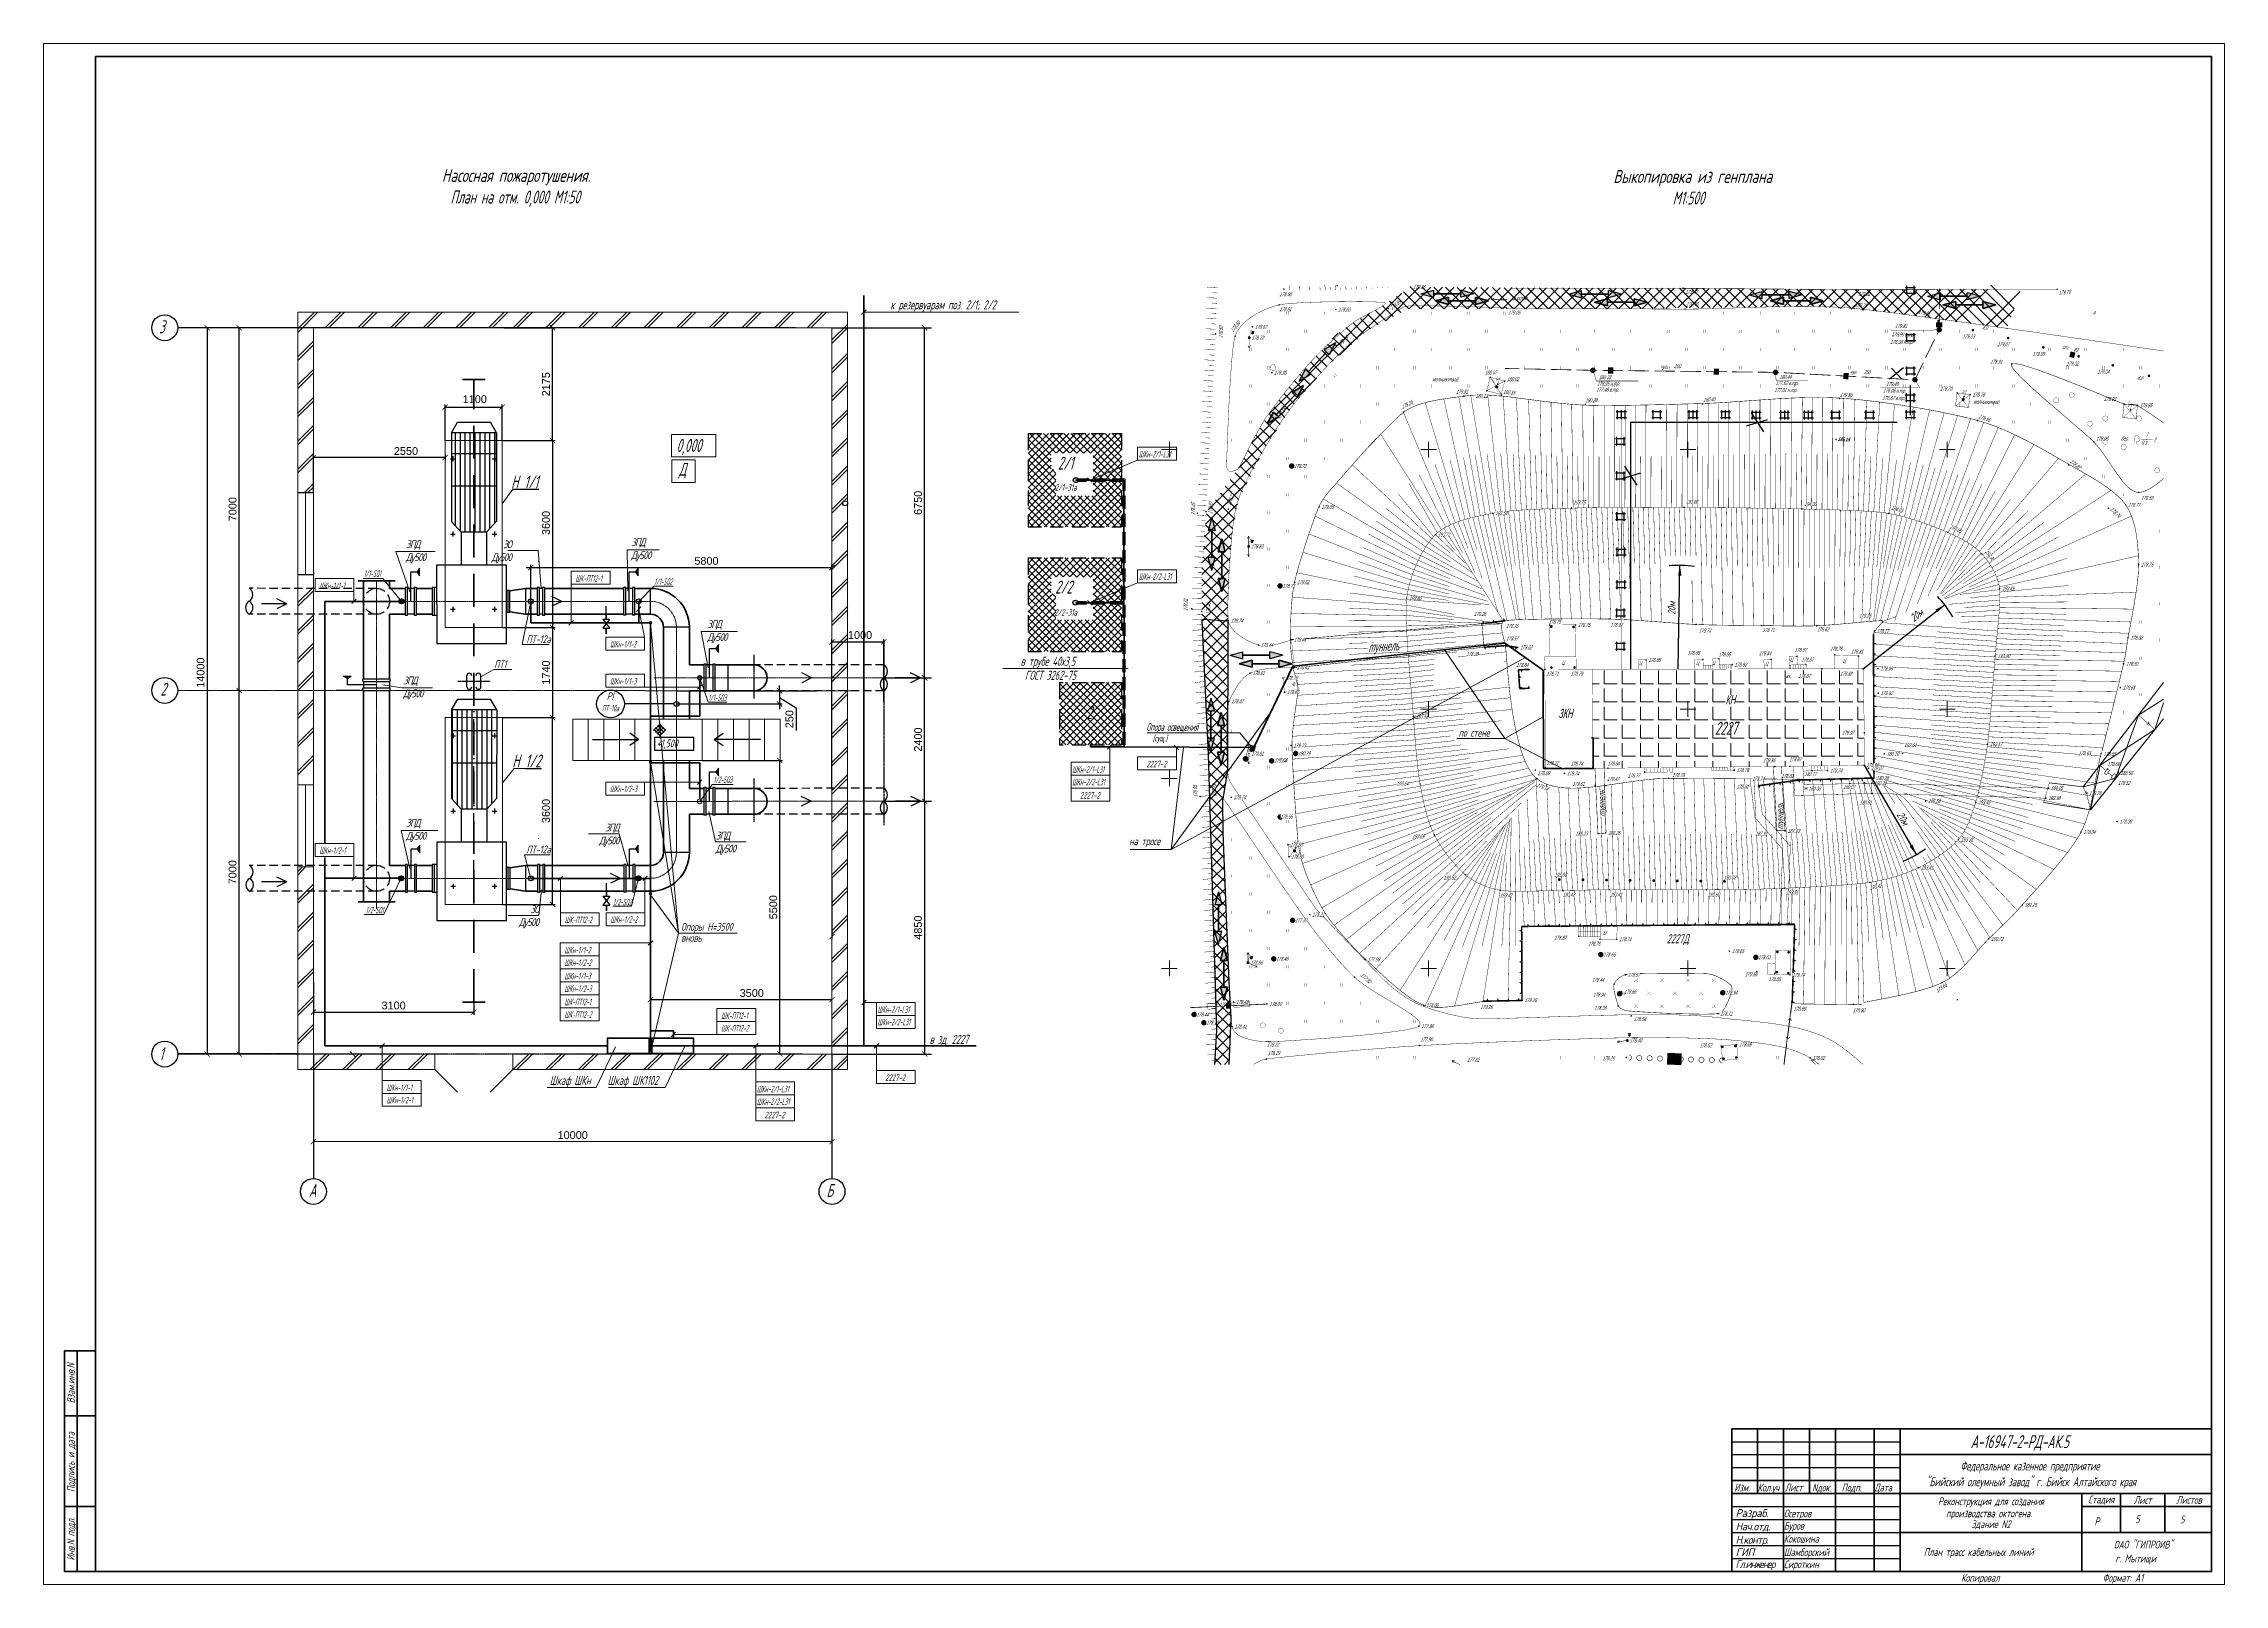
# Model space of a CAD drawing. Header units: millimetres. Extents: x 152217 to 562659, y 54507 to 219294.
# Drawn here: x 559437 to 560278, y 218700 to 219294 of the extents above; entities that cross this region are included whole.
import ezdxf
from ezdxf.enums import TextEntityAlignment as Align

# ---------------------------------------------------------------- set-up
doc = ezdxf.new("R2010")
doc.units = ezdxf.units.MM
for name, pattern in [('ACAD_ISO04W100', [30, 24, -3, 0, -3]), ('ACAD_ISO10W100', [18, 12, -3, 0, -3]), ('Cплошная', [0]), ('Cплошная_0.50', [0]), ('gost5', [7, 5, -2, 0]), ('HIDDEN', [9.525, 6.35, -3.175]), ('HIDDEN2', [4.7625, 3.175, -1.5875]), ('Пунктирная 1_0.50', [0.5, 0, -0.5]), ('т-1.5_0.50', [0.75, 0, -0.75]), ('т-1_0.50', [0.5, 0, -0.5]), ('Штриховая 1.5-1.5_0.50', [1.5, 0.75, -0.75]), ('Штриховая 2_0.50', [2, 1, -1])]:
    doc.linetypes.add(name, pattern=pattern)
doc.layers.get('0').update_dxf_attribs({"lineweight": 18})
for name, color, linetype in [('dimension', 1, 'Continuous'), ('Водопровод без подразд.', 7, 'Continuous'), ('Газоны', 7, 'Continuous'), ('Деревья отдельн._ не ориентиры лиственные', 7, 'Continuous'), ('доп', 7, 'Continuous'), ('Колодцы без разделения по назначению', 7, 'Continuous'), ('Колодцы на водопроводах', 7, 'Continuous'), ('Контур здания', 7, 'Continuous'), ('Контур растительности_ угодий_ грунтов и др.', 7, 'Continuous'), ('Леса естественные высокоствольные', 7, 'Continuous'), ('ЛЭП н.напряж. застроен. терр.', 7, 'Continuous'), ('Молниеотвод_ на мет. столб', 7, 'Continuous'), ('Направление течения', 7, 'Continuous'), ('Опоры трубопровода мет.', 7, 'Continuous'), ('Подстанции электрические', 7, 'Continuous'), ('Полосы древ. насажд.  W менее 2мм_ H более 4м.', 7, 'Continuous'), ('Проезжие части улиц и тротуаров (без бортового камня)', 7, 'Continuous'), ('Проезжие части улиц и тротуаров (с бортом)', 7, 'Continuous'), ('Растительность травяная луговая', 7, 'Continuous'), ('Рельеф', 7, 'Continuous'), ('Сетка координатная', 7, 'Continuous'), ('Ситуация', 7, 'Continuous'), ('Стенки подпорные отвес. (каменные_ бетонные_ железобетонные)', 7, 'Continuous'), ('Столбы железобетонные', 7, 'Continuous'), ('Столбы металлические', 7, 'Continuous'), ('текст', 1, 'Continuous'), ('Тепло наземн.', 7, 'Continuous'), ('Фермы железобетонные', 7, 'Continuous'), ('Фонарь электр._ на ж.б. столб', 7, 'Continuous'), ('Электрокабели низкого напряжения', 7, 'Continuous')]:
    doc.layers.add(name, color=color, linetype=linetype)
for name, color, linetype, lineweight in [('OSN', 7, 'Continuous', 60), ('ИИ_ОФОРМЛЕНИЕ_025', 7, 'Continuous', 25), ('Рамка толстая', 7, 'Continuous', 60), ('Текст_КИП', 2, 'Continuous', 25), ('Толст.рамка', 7, 'Continuous', 60), ('Тонк.рамка', 10, 'Continuous', 20), ('тонкий', 5, 'Continuous', 25), ('Эл.кабель', 2, 'Continuous', 50)]:
    doc.layers.add(name, color=color, linetype=linetype, lineweight=lineweight)
doc.styles.add('Arial', font='arial.ttf', dxfattribs={"height": 300})
doc.styles.add('eskd.shx', font='eskd.shx', dxfattribs={"width": 0.8})
doc.styles.get("Standard").update_dxf_attribs({"font": 'simplex.shx', "width": 0.6, "oblique": 15})

# ---------------------------------------------------------------- blocks, each defined once
blk = doc.blocks.new('_ArchTick')
at = {"color": 0, "linetype": 'ByBlock', "const_width": 0.15}
blk.add_lwpolyline([(-0.5, -0.5), (0.5, 0.5)], dxfattribs=at)
blk = doc.blocks.new('2011 - 401 трава')
at = {"color": 7, "linetype": 'Continuous', "lineweight": 0, "const_width": 0.1, "flags": 128}
for points in [[(0, 0), (0, 1.2)], [(0.8, 0), (0.8, 1.2)]]:
    blk.add_lwpolyline(points, dxfattribs=at)
blk = doc.blocks.new('2004 - 372 лес сажен d-2.0')
at = {"color": 7, "linetype": 'Continuous', "lineweight": 0, "const_width": 0.1, "flags": 128}
blk.add_lwpolyline([(0, 1), (0.269797, 0.962917), (0.519584, 0.854419), (0.730836, 0.682553), (0.887885, 0.460065), (0.979084, 0.203456), (0.997669, -0.068242), (0.942261, -0.33488), (0.81697, -0.57668), (0.631088, -0.775711), (0.398401, -0.917211), (0.136167, -0.990686), (-0.136167, -0.990686), (-0.398401, -0.917211), (-0.631088, -0.775711), (-0.81697, -0.57668), (-0.942261, -0.33488), (-0.997669, -0.068242), (-0.979084, 0.203456), (-0.887885, 0.460065), (-0.730836, 0.682553), (-0.519584, 0.854419), (-0.269797, 0.962917), (0, 1)], close=True, dxfattribs=at)
blk = doc.blocks.new('2014 - 416 газон')
at = {"color": 7, "linetype": 'Continuous', "lineweight": 0, "const_width": 0.1, "flags": 128}
for points in [[(-0.5, 0.05), (-0.456699, 0.025), (-0.456699, -0.025), (-0.5, -0.05), (-0.543301, -0.025), (-0.543301, 0.025), (-0.5, 0.05)], [(0.5, 0.05), (0.543301, 0.025), (0.543301, -0.025), (0.5, -0.05), (0.456699, -0.025), (0.456699, 0.025), (0.5, 0.05)]]:
    blk.add_lwpolyline(points, close=True, dxfattribs=at)
for points in [[(-0.5, 1), (0, 0)], [(0, 0), (0.5, 1)]]:
    blk.add_lwpolyline(points, dxfattribs=at)
blk = doc.blocks.new('4031 - 114.4 ЛЭП низкого напряжения')
at = {"color": 7, "linetype": 'Continuous', "lineweight": 0, "const_width": 0.2, "flags": 128}
for points in [[(0.5, 0), (4, 0)], [(4, 0), (3, 0.5)], [(3, -0.5), (4, 0)]]:
    blk.add_lwpolyline(points, dxfattribs=at)
blk = doc.blocks.new('4031 - 114.4 ЛЭП низкого напряжения_MIRROR')
at = {"color": 7, "linetype": 'Continuous', "lineweight": 0, "const_width": 0.2, "flags": 128}
for points in [[(-4, 0), (-3, 0.5)], [(-3, -0.5), (-4, 0)], [(-0.5, 0), (-4, 0)]]:
    blk.add_lwpolyline(points, dxfattribs=at)
blk = doc.blocks.new('29 - 109.1.2 молниеводы на столбах метал')
for points in [[(-0.00002, 0.6), (-0.27884, 0.53128), (-0.4938, 0.34084), (-0.59564, 0.07234), (-0.56102, -0.21276), (-0.39788, -0.4491), (-0.1436, -0.58256), (0.14358, -0.58256), (0.39786, -0.4491), (0.561, -0.21276), (0.59562, 0.07234), (0.49378, 0.34084), (0.27882, 0.53128)], [(0.5, 1.35), (-0.3, 1.4), (0, 0.6)]]:
    blk.add_hatch(color=7).paths.add_polyline_path(points)
at = {"color": 7, "linetype": 'Continuous', "lineweight": 0, "const_width": 0.1, "flags": 128}
for points in [[(-0.8, 2.4), (-0.55, 4.1)], [(0.5, 3.9), (-0.8, 2.4)], [(0.117261, 1.373921), (0.5, 3.9)]]:
    blk.add_lwpolyline(points, dxfattribs=at)
at = {"color": 7, "linetype": 'Continuous', "lineweight": 0, "const_width": 0.02, "flags": 128}
for points in [[(0, 0.6), (-0.278834, 0.531274), (-0.49379, 0.340839), (-0.595625, 0.072322), (-0.56101, -0.212763), (-0.397874, -0.449106), (-0.143589, -0.582565), (0.143589, -0.582565), (0.397874, -0.449106), (0.56101, -0.212763), (0.595625, 0.072322), (0.49379, 0.340839), (0.278834, 0.531274), (0, 0.6)], [(0.5, 1.35), (-0.3, 1.4), (0, 0.6), (0.5, 1.35)]]:
    blk.add_lwpolyline(points, close=True, dxfattribs=at)
blk = doc.blocks.new('48 - 117.1 колодц.смотр.без раздел.по назначен d-2.0')
at = {"true_color": 0xffffff}
blk.add_hatch(color=7, dxfattribs=at).paths.add_polyline_path([(-0.00002, 1), (-0.3827, 0.92388), (-0.70712, 0.70712), (-0.92388, 0.3827), (-1, 0), (-0.92388, -0.38268), (-0.70712, -0.7071), (-0.3827, -0.92386), (0, -0.99998), (0.38268, -0.92386), (0.7071, -0.7071), (0.92386, -0.38268), (0.99998, 0.00002), (0.92386, 0.3827), (0.7071, 0.70712), (0.38268, 0.92388)])
at = {"color": 7, "linetype": 'Continuous', "lineweight": 0, "const_width": 0.1, "flags": 128}
blk.add_lwpolyline([(0, 1), (0.269797, 0.962917), (0.519584, 0.854419), (0.730836, 0.682553), (0.887885, 0.460065), (0.979084, 0.203456), (0.997669, -0.068242), (0.942261, -0.33488), (0.81697, -0.57668), (0.631088, -0.775711), (0.398401, -0.917211), (0.136167, -0.990686), (-0.136167, -0.990686), (-0.398401, -0.917211), (-0.631088, -0.775711), (-0.81697, -0.57668), (-0.942261, -0.33488), (-0.997669, -0.068242), (-0.979084, 0.203456), (-0.887885, 0.460065), (-0.730836, 0.682553), (-0.519584, 0.854419), (-0.269797, 0.962917), (0, 1)], close=True, dxfattribs=at)
at = {"color": 7, "linetype": 'Continuous', "lineweight": 0, "true_color": 0xffffff, "const_width": 0.02, "flags": 128}
blk.add_lwpolyline([(0, 1), (-0.382683, 0.92388), (-0.707107, 0.707107), (-0.92388, 0.382683), (-1, 0), (-0.92388, -0.382683), (-0.707107, -0.707107), (-0.382683, -0.92388), (0, -1), (0.382683, -0.92388), (0.707107, -0.707107), (0.92388, -0.382683), (1, 0), (0.92388, 0.382683), (0.707107, 0.707107), (0.382683, 0.92388), (0, 1)], close=True, dxfattribs=at)
at = {"color": 7, "linetype": 'Continuous', "lineweight": 0, "const_width": 0.1, "flags": 128}
blk.add_lwpolyline([(-0.71, 0.71), (0.71, -0.71)], dxfattribs=at)
blk = doc.blocks.new('22 - 107.1.1 столбы метал d-1.0')
blk.add_hatch(color=7).paths.add_polyline_path([(-0.00002, 0.5), (-0.25, 0.43302), (-0.43302, 0.25002), (-0.5, 0.00002), (-0.43302, -0.24998), (-0.25002, -0.433), (-0.00002, -0.5), (0.24998, -0.433), (0.433, -0.25), (0.5, 0), (0.433, 0.25), (0.25, 0.43302)])
at = {"color": 7, "linetype": 'Continuous', "lineweight": 0, "const_width": 0.02, "flags": 128}
blk.add_lwpolyline([(0, 0.5), (-0.25, 0.433013), (-0.433013, 0.25), (-0.5, 0), (-0.433013, -0.25), (-0.25, -0.433013), (0, -0.5), (0.25, -0.433013), (0.433013, -0.25), (0.5, 0), (0.433013, 0.25), (0.25, 0.433013), (0, 0.5)], close=True, dxfattribs=at)
blk = doc.blocks.new('26 - 108.1.1 опоры  жб d-1.0')
at = {"true_color": 0xffffff}
blk.add_hatch(color=7, dxfattribs=at).paths.add_polyline_path([(-0.00002, 0.5), (-0.25, 0.43302), (-0.43302, 0.25002), (-0.5, 0.00002), (-0.43302, -0.24998), (-0.25002, -0.433), (-0.00002, -0.5), (0.24998, -0.433), (0.433, -0.25), (0.5, 0), (0.433, 0.25), (0.25, 0.43302)])
at = {"color": 7, "linetype": 'Continuous', "lineweight": 0, "const_width": 0.1, "flags": 128}
for points in [[(0, 0.5), (0.191342, 0.46194), (0.353553, 0.353553), (0.46194, 0.191342), (0.5, 0), (0.46194, -0.191342), (0.353553, -0.353553), (0.191342, -0.46194), (0, -0.5), (-0.191342, -0.46194), (-0.353553, -0.353553), (-0.46194, -0.191342), (-0.5, 0), (-0.46194, 0.191342), (-0.353553, 0.353553), (-0.191342, 0.46194), (0, 0.5)], [(0, 0.05), (0.043301, 0.025), (0.043301, -0.025), (0, -0.05), (-0.043301, -0.025), (-0.043301, 0.025), (0, 0.05)]]:
    blk.add_lwpolyline(points, close=True, dxfattribs=at)
at = {"color": 7, "linetype": 'Continuous', "lineweight": 0, "true_color": 0xffffff, "const_width": 0.02, "flags": 128}
blk.add_lwpolyline([(0, 0.5), (-0.25, 0.433013), (-0.433013, 0.25), (-0.5, 0), (-0.433013, -0.25), (-0.25, -0.433013), (0, -0.5), (0.25, -0.433013), (0.433013, -0.25), (0.5, 0), (0.433013, 0.25), (0.25, 0.433013), (0, 0.5)], close=True, dxfattribs=at)
blk = doc.blocks.new('33 - 110.1.1 фонарь на жб столб')
at = {"true_color": 0xffffff}
for points in [[(0, 0.5), (-0.25, 0.43302), (-0.43302, 0.25002), (-0.5, 0.00002), (-0.43302, -0.24998), (-0.25, -0.433), (-0.00002, -0.5), (0.24998, -0.433), (0.433, -0.25), (0.5, 0), (0.433, 0.25), (0.25, 0.43302)], [(1.3, 2.8), (0.4, 2.8), (0.4, 2), (0.46028, 1.775), (0.625, 1.6103), (0.85, 1.55), (1.075, 1.6103), (1.2397, 1.775), (1.3, 2)]]:
    blk.add_hatch(color=7, dxfattribs=at).paths.add_polyline_path(points)
at = {"color": 7, "linetype": 'Continuous', "lineweight": 0, "const_width": 0.1, "flags": 128}
for points in [[(0, 0.5), (0.191342, 0.46194), (0.353553, 0.353553), (0.46194, 0.191342), (0.5, 0), (0.46194, -0.191342), (0.353553, -0.353553), (0.191342, -0.46194), (0, -0.5), (-0.191342, -0.46194), (-0.353553, -0.353553), (-0.46194, -0.191342), (-0.5, 0), (-0.46194, 0.191342), (-0.353553, 0.353553), (-0.191342, 0.46194), (0, 0.5)], [(0.086189, -0.05071), (0.096802, 0.025087), (0.05071, 0.086189), (-0.025087, 0.096802), (-0.086189, 0.05071), (-0.096802, -0.025087), (-0.05071, -0.086189), (0.025087, -0.096802), (0.086189, -0.05071)]]:
    blk.add_lwpolyline(points, close=True, dxfattribs=at)
at = {"color": 7, "linetype": 'Continuous', "lineweight": 0, "true_color": 0xffffff, "const_width": 0.02, "flags": 128}
for points in [[(0, 0.5), (-0.25, 0.433013), (-0.433013, 0.25), (-0.5, 0), (-0.433013, -0.25), (-0.25, -0.433013), (0, -0.5), (0.25, -0.433013), (0.433013, -0.25), (0.5, 0), (0.433013, 0.25), (0.25, 0.433013), (0, 0.5)], [(1.3, 2.8), (0.4, 2.8), (0.4, 2), (0.460289, 1.775), (0.625, 1.610289), (0.85, 1.55), (1.075, 1.610289), (1.239711, 1.775), (1.3, 2), (1.3, 2.8)]]:
    blk.add_lwpolyline(points, close=True, dxfattribs=at)
at = {"color": 7, "linetype": 'Continuous', "lineweight": 0, "const_width": 0.1, "flags": 128}
for points in [[(0, 0.5), (0, 3)], [(0, 2.8), (1.5, 2.8)], [(0.4, 2.8), (0.4, 2)], [(1.3, 2), (1.265746, 1.827792), (1.168198, 1.681802), (1.022208, 1.584254), (0.85, 1.55), (0.677792, 1.584254), (0.531802, 1.681802), (0.434254, 1.827792), (0.4, 2)], [(1.3, 2.8), (1.3, 2)]]:
    blk.add_lwpolyline(points, dxfattribs=at)
blk = doc.blocks.new('104 - 388.1 дер лист')
at = {"color": 7, "linetype": 'Continuous', "lineweight": 0, "const_width": 0.1, "flags": 128}
for points in [[(-0.5, 1), (-0.682462, 1.031148), (-0.844258, 1.121064), (-0.967061, 1.259563), (-1.036963, 1.430958), (-1.046045, 1.615837), (-0.99328, 1.793259), (-0.884643, 1.943128), (-0.73244, 2.048469)], [(-0.722374, 2.039573), (-0.841092, 2.163588), (-0.903315, 2.323595), (-0.89957, 2.495233), (-0.830427, 2.652374), (-0.706412, 2.771092), (-0.546405, 2.833315)], [(-0.518021, 2.854679), (-0.546405, 2.833315)], [(-0.518021, 2.854679), (-0.500408, 3.041392), (-0.417705, 3.209713), (-0.28067, 3.337749), (-0.107128, 3.408845), (0.08035, 3.413755), (0.257376, 3.351838), (0.400924, 3.23115), (0.492323, 3.067387), (0.519683, 2.881852)], [(-0.5, 1), (-0.45, 1)], [(-0.45, 1), (0.45, 1)], [(0, 0), (0, 1)], [(0.75, 0), (0, 0)], [(0.45, 1), (0.5, 1)], [(0.73244, 2.048469), (0.884643, 1.943128), (0.99328, 1.793259), (1.046045, 1.615837), (1.036963, 1.430958), (0.967061, 1.259563), (0.844258, 1.121064), (0.682462, 1.031148), (0.5, 1)], [(0.519683, 2.881852), (0.546405, 2.833315)], [(0.546405, 2.833315), (0.706412, 2.771092), (0.830427, 2.652374), (0.89957, 2.495233), (0.903315, 2.323595), (0.841092, 2.163588), (0.722374, 2.039573)]]:
    blk.add_lwpolyline(points, dxfattribs=at)
blk = doc.blocks.new('27 - 108.1.2 фермы  ж.б.')
blk.add_hatch(color=7).paths.add_polyline_path([(0, 0.05), (-0.05, 0), (0, -0.05), (0.05, 0)])
at = {"color": 7, "linetype": 'Continuous', "lineweight": 0, "const_width": 0.1, "flags": 128}
for points in [[(-0.5, 0.5), (-0.5, -0.5)], [(0.5, 0.5), (-0.5, 0.5)], [(0.5, -0.5), (0.5, 0.5)], [(-0.5, -0.5), (0.5, -0.5)]]:
    blk.add_lwpolyline(points, dxfattribs=at)
at = {"color": 7, "linetype": 'Continuous', "lineweight": 0, "const_width": 0.02, "flags": 128}
blk.add_lwpolyline([(0, 0.05), (-0.05, 0), (0, -0.05), (0.05, 0), (0, 0.05)], close=True, dxfattribs=at)
blk = doc.blocks.new('118 - 330 отм высот')
blk.add_hatch(color=7).paths.add_polyline_path([(0.1, 0.12), (0, 0.16), (-0.09, 0.12), (-0.15, 0.03), (-0.13, -0.07), (-0.05, -0.14), (0.05, -0.14), (0.13, -0.07), (0.15, 0.03)])
at = {"color": 7, "linetype": 'Continuous', "lineweight": 0, "const_width": 0.01, "flags": 128}
blk.add_lwpolyline([(0.1, 0.12), (0, 0.16), (-0.09, 0.12), (-0.15, 0.03), (-0.13, -0.07), (-0.05, -0.14), (0.05, -0.14), (0.13, -0.07), (0.15, 0.03), (0.1, 0.12)], close=True, dxfattribs=at)
blk = doc.blocks.new('105 - 388.2 дер хвой')
at = {"color": 7, "linetype": 'Continuous', "lineweight": 0, "const_width": 0.1, "flags": 128}
for points in [[(0, 1.5), (-1, 0.9)], [(0, 2.5), (-0.8, 2)], [(0, 3.5), (-0.5, 3.1)], [(0, 2.5), (0, 3.5)], [(0.5, 3.1), (0, 3.5)], [(0, 1.5), (0, 2.5)], [(0.8, 2), (0, 2.5)], [(0, 0), (0, 1.5)], [(1, 0.9), (0, 1.5)], [(0.75, 0), (0, 0)]]:
    blk.add_lwpolyline(points, dxfattribs=at)
blk = doc.blocks.new('Крест')
at = {"color": 0, "linetype": 'Continuous', "lineweight": 0, "flags": 128}
for points in [[(-1, 0), (1, 0)], [(0, -1), (0, 1)]]:
    blk.add_lwpolyline(points, dxfattribs=at)
blk = doc.blocks.new('27 - 108.1.2 фермы  ж_б')
blk.add_hatch(color=7).paths.add_polyline_path([(0, 0.05), (-0.05, 0), (0, -0.05), (0.05, 0)])
at = {"color": 7, "linetype": 'Continuous', "lineweight": 0, "const_width": 0.1, "flags": 128}
for points in [[(-0.5, 0.5), (-0.5, -0.5)], [(0.5, 0.5), (-0.5, 0.5)], [(0.5, -0.5), (0.5, 0.5)], [(-0.5, -0.5), (0.5, -0.5)]]:
    blk.add_lwpolyline(points, dxfattribs=at)
at = {"color": 7, "linetype": 'Continuous', "lineweight": 0, "const_width": 0.02, "flags": 128}
blk.add_lwpolyline([(0, 0.05), (-0.05, 0), (0, -0.05), (0.05, 0), (0, 0.05)], close=True, dxfattribs=at)
blk = doc.blocks.new('1500-КИК')
blk.add_hatch(color=7).paths.add_polyline_path([(0.06, 0.14), (0.01, 0.16), (-0.05, 0.15), (-0.09, 0.13), (-0.13, 0.09), (-0.15, 0.05), (-0.15, -0.01), (-0.14, -0.06), (-0.11, -0.1), (-0.07, -0.13), (-0.02, -0.14), (0.03, -0.14), (0.08, -0.11), (0.12, -0.08), (0.14, -0.03), (0.14, 0.02), (0.13, 0.07), (0.1, 0.11)])
at = {"color": 7, "linetype": 'Continuous', "lineweight": 0, "const_width": 0.00249, "flags": 128}
blk.add_lwpolyline([(0.06, 0.14), (0.01, 0.16), (-0.05, 0.15), (-0.09, 0.13), (-0.13, 0.09), (-0.15, 0.05), (-0.15, -0.01), (-0.14, -0.06), (-0.11, -0.1), (-0.07, -0.13), (-0.02, -0.14), (0.03, -0.14), (0.08, -0.11), (0.12, -0.08), (0.14, -0.03), (0.14, 0.02), (0.13, 0.07), (0.1, 0.11), (0.06, 0.14)], close=True, dxfattribs=at)
blk = doc.blocks.new('DIMENSION_1244')
at = {"color": 7, "linetype": 'Continuous', "lineweight": 0, "const_width": 0.075, "flags": 128}
for points in [[(4066.90997, 2214.889579), (4066.993893, 2213.26707)], [(4066.993893, 2213.26707), (4073.176209, 2213.26707)]]:
    blk.add_lwpolyline(points, dxfattribs=at)
at = {"color": 7, "insert": (4071.686144, 2214.26707), "char_height": 1.262627, "attachment_point": 7}
blk.add_mtext('{\\fArial|c1|b0|i1;\\l\\C0; }', dxfattribs=at)
blk = doc.blocks.new('DIMENSION_1338')
at = {"color": 7, "linetype": 'Continuous', "lineweight": 0, "const_width": 0.075, "flags": 128}
for points in [[(4066.90997, 2214.889579), (4066.993893, 2213.26707)], [(4066.993893, 2213.26707), (4073.176209, 2213.26707)]]:
    blk.add_lwpolyline(points, dxfattribs=at)
at = {"color": 7, "insert": (4071.686144, 2214.26707), "char_height": 1.262627, "attachment_point": 7}
blk.add_mtext('{\\fArial|c1|b0|i1;\\l\\C0; }', dxfattribs=at)
blk = doc.blocks.new('DIMENSION_1374')
at = {"color": 7, "linetype": 'Continuous', "lineweight": 0, "const_width": 0.075, "flags": 128}
for points in [[(4096.630067, 2222.956768), (4089.104612, 2222.956768)], [(4098.484477, 2223.215523), (4096.630067, 2222.956768)]]:
    blk.add_lwpolyline(points, dxfattribs=at)
at = {"color": 7, "insert": (4090.104612, 2223.956768), "char_height": 1.262627, "attachment_point": 7}
blk.add_mtext('{\\fArial|c1|b0|i1;\\l\\C0; }', dxfattribs=at)
blk = doc.blocks.new('DIMENSION_1380')
at = {"color": 7, "linetype": 'Continuous', "lineweight": 0, "const_width": 0.075, "flags": 128}
for points in [[(4031.680488, 2215.308314), (4032.337334, 2213.223541)], [(4032.337334, 2213.223541), (4040.419402, 2213.223541)]]:
    blk.add_lwpolyline(points, dxfattribs=at)
at = {"color": 7, "insert": (4038.929337, 2214.223541), "char_height": 1.262627, "attachment_point": 7}
blk.add_mtext('{\\fArial|c1|b0|i1;\\l\\C0; }', dxfattribs=at)
blk = doc.blocks.new('DIMENSION_1386')
at = {"color": 7, "linetype": 'Continuous', "lineweight": 0, "const_width": 0.075, "flags": 128}
for points in [[(4094.697758, 2211.928449), (4087.116727, 2211.928449)], [(4093.764667, 2213.461513), (4094.697758, 2211.928449)]]:
    blk.add_lwpolyline(points, dxfattribs=at)
at = {"color": 7, "insert": (4088.116727, 2212.928449), "char_height": 1.262627, "attachment_point": 7}
blk.add_mtext('{\\fArial|c1|b0|i1;\\l\\C0; }', dxfattribs=at)
blk = doc.blocks.new('89 - 238.1 направл и скорость течения')
for points in [[(0, 1.2), (-0.6, 1.25), (-0.00002, 0.00002), (0.59998, 1.25)], [(0, 6.2), (-0.2, 6.2), (-0.1, 3.7), (-0.07, 3.2), (-0.05006, 1.20418), (0, 1.2), (0, 3.1912)], [(0, 6.2), (0, 3.1912), (0, 1.20002), (0.05004, 1.20418), (0.07, 3.2), (0.1, 3.7), (0.2, 6.2)]]:
    blk.add_hatch(color=7).paths.add_polyline_path(points)
at = {"color": 7, "linetype": 'Continuous', "lineweight": 0, "const_width": 0.02, "flags": 128}
for points in [[(0, 1.2), (-0.6, 1.25), (0, 0), (0.6, 1.25), (0, 1.2)], [(0, 6.2), (-0.2, 6.2), (-0.1, 3.7), (-0.07, 3.2), (-0.050042, 1.20417), (0, 1.2), (0, 3.191199), (0, 6.2)], [(0, 6.2), (0, 3.191199), (0, 1.2), (0.050042, 1.20417), (0.07, 3.2), (0.1, 3.7), (0.2, 6.2), (0, 6.2)]]:
    blk.add_lwpolyline(points, close=True, dxfattribs=at)
at = {"color": 7, "linetype": 'Continuous', "lineweight": 0, "const_width": 0.1, "flags": 128}
blk.add_lwpolyline([(0.05, 1.2), (0.07, 3.2), (0.1, 3.7), (0.2, 6.2), (0, 6.2), (-0.2, 6.2), (-0.1, 3.7), (-0.07, 3.2), (-0.05, 1.2)], dxfattribs=at)
blk = doc.blocks.new('49 - 117.2.1 колодц.смотр.на водопроводах d-2.0')
at = {"true_color": 0xffffff}
blk.add_hatch(color=7, dxfattribs=at).paths.add_polyline_path([(-0.00002, 1), (-0.3827, 0.92388), (-0.70712, 0.70712), (-0.92388, 0.3827), (-1, 0), (-0.92388, -0.38268), (-0.70712, -0.7071), (-0.3827, -0.92386), (0, -0.99998), (0.38268, -0.92386), (0.7071, -0.7071), (0.92386, -0.38268), (0.99998, 0.00002), (0.92386, 0.3827), (0.7071, 0.70712), (0.38268, 0.92388)])
at = {"color": 7, "linetype": 'Continuous', "lineweight": 0, "const_width": 0.1, "flags": 128}
blk.add_lwpolyline([(-1, 0), (1, 0)], dxfattribs=at)
blk.add_lwpolyline([(0, 1), (0.269797, 0.962917), (0.519584, 0.854419), (0.730836, 0.682553), (0.887885, 0.460065), (0.979084, 0.203456), (0.997669, -0.068242), (0.942261, -0.33488), (0.81697, -0.57668), (0.631088, -0.775711), (0.398401, -0.917211), (0.136167, -0.990686), (-0.136167, -0.990686), (-0.398401, -0.917211), (-0.631088, -0.775711), (-0.81697, -0.57668), (-0.942261, -0.33488), (-0.997669, -0.068242), (-0.979084, 0.203456), (-0.887885, 0.460065), (-0.730836, 0.682553), (-0.519584, 0.854419), (-0.269797, 0.962917), (0, 1)], close=True, dxfattribs=at)
at = {"color": 7, "linetype": 'Continuous', "lineweight": 0, "true_color": 0xffffff, "const_width": 0.02, "flags": 128}
blk.add_lwpolyline([(0, 1), (-0.382683, 0.92388), (-0.707107, 0.707107), (-0.92388, 0.382683), (-1, 0), (-0.92388, -0.382683), (-0.707107, -0.707107), (-0.382683, -0.92388), (0, -1), (0.382683, -0.92388), (0.707107, -0.707107), (0.92388, -0.382683), (1, 0), (0.92388, 0.382683), (0.707107, 0.707107), (0.382683, 0.92388), (0, 1)], close=True, dxfattribs=at)
blk = doc.blocks.new('46 - 112.2 электрич. п. станц')
blk.add_hatch(color=7).paths.add_polyline_path([(0.3, 1), (-0.3, 1), (0, 0)])
at = {"color": 7, "linetype": 'Continuous', "lineweight": 0, "const_width": 0.1, "flags": 128}
for points in [[(-1.2, 1.5), (-1.2, 4)], [(0, 3.1), (-1.2, 1.5)], [(0, 1), (0, 3.1)]]:
    blk.add_lwpolyline(points, dxfattribs=at)
at = {"color": 7, "linetype": 'Continuous', "lineweight": 0, "const_width": 0.02, "flags": 128}
blk.add_lwpolyline([(0.3, 1), (-0.3, 1), (0, 0), (0.3, 1)], close=True, dxfattribs=at)

msp = doc.modelspace()

# ---------------------------------------------------------------- hatches: boundary and pattern name
h = msp.add_hatch(color=7)
h.dxf.hatch_style = 1
edge = h.paths.add_edge_path()
edge.add_arc((559835.4331, 219125.6845), 0.9529, 0, 360)
edge = h.paths.add_edge_path()
edge.add_arc((559835.2975, 219078.4549), 0.9529, 0, 360)
h = msp.add_hatch()
h.set_pattern_fill('STEEL', color=3)
h.set_pattern_definition([(45, (536003.0094, 210009.6867), (-2.24506403, 2.24506403), []), (45, (536003.0094, 210011.2742), (-2.24506403, 2.24506403), [])])
edge = h.paths.add_edge_path()
edge.add_arc((559671.4158, 219070.7124), 0.5, 0, 360)
at = {"lineweight": 20}
h = msp.add_hatch(dxfattribs=at)
h.set_pattern_fill('ANGLE', color=1)
h.set_pattern_definition([(0, (551971.541, 214737.457), (0, 6.985), [5.08, -1.905]), (90, (551971.541, 214737.457), (-6.985, 4e-16), [5.08, -1.905])])
h.paths.add_polyline_path([(560034.5906, 219052.7808), (560034.8455, 219015.2052), (560035.0437, 219015.1323), (560035.1457, 219014.9543), (560035.1016, 219014.7086), (560040.3404, 219014.6488), (560040.4786, 219014.8865), (560040.6716, 219014.9561), (560040.8642, 219014.8853), (560041, 219014.6483), (560104.7145, 219015.2698), (560104.8568, 219015.5144), (560105.0499, 219015.584), (560105.2425, 219015.5132), (560105.377, 219015.2784), (560110.4734, 219015.3615), (560110.6002, 219015.5796), (560110.7933, 219015.6491), (560110.9859, 219015.5783), (560111.1043, 219015.3718), (560139.1158, 219015.8284), (560139.2593, 219016.0752), (560139.452, 219016.1446), (560139.5689, 219028.0433), (560139.4706, 219028.0436), (560139.3138, 219028.176), (560139.2788, 219028.3782), (560139.382, 219028.5556), (560139.5653, 219028.6217), (560139.0705, 219052.6829), (560138.9639, 219052.6832), (560138.6437, 219052.9536), (560123.4606, 219052.9451), (560123.4355, 219052.8051), (560123.2778, 219052.6737), (560123.0726, 219052.6743), (560122.7531, 219052.9441)])
h.paths.add_polyline_path([(560108.7372, 219048.3422), (560112.818, 219048.2588), (560112.8829, 219051.4328), (560108.8021, 219051.5162)], flags=24)
h.paths.add_polyline_path([(560085.4836, 219040.0887), (560090.3692, 219040.2374), (560090.2726, 219043.4105), (560085.387, 219043.2618)], flags=24)
h.paths.add_polyline_path([(560129.7043, 219049.5273), (560140.5302, 219049.5273), (560140.5302, 219052.6134), (560129.7043, 219052.6134)], flags=9)
h.paths.add_polyline_path([(560100.0188, 219016.0968), (560110.7467, 219016.0968), (560110.7467, 219019.1829), (560100.0188, 219019.1829)], flags=24)
h.paths.add_polyline_path([(560025.8667, 219049.5273), (560036.5947, 219049.5273), (560036.5947, 219052.6134), (560025.8667, 219052.6134)], flags=9)
h.paths.add_polyline_path([(560130.4864, 219026.7405), (560141.3123, 219026.7405), (560141.3123, 219029.8266), (560130.4864, 219029.8266)], flags=9)
h.paths.add_polyline_path([(560113.662, 219048.6522), (560124.4879, 219048.6522), (560124.4879, 219051.7383), (560113.662, 219051.7383)], flags=24)
h.paths.add_polyline_path([(560110.1303, 219016.4959), (560120.9562, 219016.4959), (560120.9562, 219019.5821), (560110.1303, 219019.5821)], flags=24)
h.paths.add_polyline_path([(560040.08, 219014.8909), (560051.0038, 219014.8909), (560051.0038, 219017.977), (560040.08, 219017.977)], flags=24)
h.paths.add_polyline_path([(560025.8638, 219014.8145), (560036.7877, 219014.8145), (560036.7877, 219017.9006), (560025.8638, 219017.9006)], flags=9)
h = msp.add_hatch()
h.set_pattern_fill('STEEL', color=3)
h.set_pattern_definition([(45, (536003.0094, 209956.0252), (-2.24506403, 2.24506403), []), (45, (536003.0094, 209957.6127), (-2.24506403, 2.24506403), [])])
edge = h.paths.add_edge_path()
edge.add_arc((559671.4158, 219017.0509), 0.5, 0, 360)
h = msp.add_hatch()
h.set_pattern_fill('STEEL', color=3)
h.set_pattern_definition([(45, (536003.0094, 209905.229), (-2.24506403, 2.24506403), []), (45, (536003.0094, 209906.8166), (-2.24506403, 2.24506403), [])])
edge = h.paths.add_edge_path()
edge.add_arc((559671.4158, 218966.2548), 0.5, 0, 360)
h = msp.add_hatch()
h.set_pattern_fill('STEEL', color=3)
h.set_pattern_definition([(45, (536003.0148, 209844.0678), (-2.24506403, 2.24506403), []), (45, (536003.0148, 209845.6553), (-2.24506403, 2.24506403), [])])
edge = h.paths.add_edge_path()
edge.add_arc((559671.4213, 218905.0935), 0.5, 0, 360)
at = {"layer": 'OSN', "linetype": 'Continuous'}
h = msp.add_hatch(dxfattribs=at)
h.set_pattern_fill('ANSI37', color=256, scale=15, style=0)
h.set_pattern_definition([(45, (552862.0068, 220825.1986), (-1.3258252, 1.3258252), []), (135, (552862.0068, 220825.1986), (-1.3258252, -1.3258252), [])])
h.paths.add_polyline_path([(559853.1382, 219047.6873), (559829.1382, 219047.6873), (559829.1382, 219023.6873), (559853.1382, 219023.6873)])
h.paths.add_polyline_path([(559827.0355, 219119.6059), (559840.8212, 219119.6059), (559840.8212, 219133.3202), (559827.0355, 219133.3202)], flags=24)
h.paths.add_polyline_path([(559826.0712, 219071.6059), (559841.7855, 219071.6059), (559841.7855, 219085.3202), (559826.0712, 219085.3202)], flags=24)
h.paths.add_polyline_path([(559837.7033, 219032.0511), (559843.7033, 219032.0511), (559843.7033, 219041.0511), (559837.7033, 219041.0511)], flags=24)
h.paths.add_polyline_path([(559827.3064, 219129.7329), (559827.3064, 219136.1085), (559835.5794, 219136.1085), (559835.5794, 219136.2548), (559825.9685, 219136.2548), (559825.9685, 219129.7329)])
h.paths.add_polyline_path([(559853.1382, 219143.6873), (559817.1382, 219143.6873), (559817.1382, 219107.6873), (559853.1382, 219107.6873)])
h.paths.add_polyline_path([(559827.7632, 219119.6674), (559827.7632, 219136.1183), (559842.1659, 219136.1183), (559842.1659, 219119.6674)])
h.paths.add_polyline_path([(559827.7632, 219129.5867), (559827.7632, 219136.1085), (559827.3064, 219136.1085), (559827.3064, 219129.5867)])
h.paths.add_polyline_path([(559853.1382, 219095.6873), (559817.1382, 219095.6873), (559817.1382, 219059.6873), (559853.1382, 219059.6873)])
h.paths.add_polyline_path([(559827.7632, 219071.8847), (559827.7632, 219088.3355), (559842.1659, 219088.3355), (559842.1659, 219071.8847)])
h.paths.add_polyline_path([(559827.7632, 219081.8412), (559827.7632, 219088.3355), (559835.5794, 219088.3355), (559835.5794, 219088.3631), (559825.9685, 219088.3631), (559825.9685, 219081.8412)])
at = {"layer": 'OSN'}
h = msp.add_hatch(color=256, dxfattribs=at)
h.dxf.hatch_style = 1
edge = h.paths.add_edge_path()
edge.add_arc((559625.328, 219078.9649), 0.9529, 0, 360)
edge = h.paths.add_edge_path()
edge.add_arc((559625.2679, 218972.1695), 0.9529, 0, 360)
edge = h.paths.add_edge_path()
edge.add_arc((559681.4379, 219039.3883), 0.9529, 0, 360)
at = {"layer": 'Водопровод без подразд.'}
for points in [[(560163.3122, 219172.769), (560166.8079, 219179.9648), (560166.538, 219180.0959), (560163.0424, 219172.9001)], [(560018.5513, 219168.2246), (560026.5495, 219168.0563), (560026.5558, 219168.3562), (560018.5576, 219168.5245)], [(560048.5484, 219167.7321), (560056.5479, 219167.6449), (560056.5512, 219167.9449), (560048.5516, 219168.0321)], [(560058.5478, 219167.6231), (560066.5473, 219167.5359), (560066.5506, 219167.8359), (560058.551, 219167.9231)], [(560068.5472, 219167.5141), (560076.5467, 219167.4269), (560076.55, 219167.7269), (560068.5504, 219167.8141)], [(560078.5466, 219167.4052), (560086.5461, 219167.318), (560086.5494, 219167.618), (560078.5499, 219167.7051)], [(560088.546, 219167.2962), (560096.5455, 219167.209), (560096.5488, 219167.509), (560088.5493, 219167.5962)], [(560126.5242, 219166.2764), (560118.5357, 219166.7049), (560118.5196, 219166.4053), (560126.5081, 219165.9768)], [(560136.5098, 219165.7407), (560128.5213, 219166.1692), (560128.5053, 219165.8696), (560136.4938, 219165.4411)], [(560158.9789, 219164.5354), (560158.4783, 219164.5622), (560158.4622, 219164.2626), (560159.0623, 219164.2304), (560159.0703, 219164.3802), (560159.2052, 219164.3147), (560162.4383, 219170.97), (560162.1685, 219171.1011)]]:
    msp.add_hatch(color=7, dxfattribs=at).paths.add_polyline_path(points)
at = {"layer": 'Водопровод без подразд.', "true_color": 0xffffff}
for points in [[(560081.5313, 219168.7163), (560083.4998, 219168.6948), (560083.4738, 219166.3078), (560081.5053, 219166.3293)], [(560131.5523, 219167.0517), (560133.5181, 219166.9462), (560133.3902, 219164.5625), (560131.4244, 219164.668)]]:
    msp.add_hatch(color=7, dxfattribs=at).paths.add_polyline_path(points)
at = {"layer": 'ИИ_ОФОРМЛЕНИЕ_025'}
h = msp.add_hatch(color=5, dxfattribs=at)
h.dxf.hatch_style = 1
h.paths.add_polyline_path([(560025.5298, 219197.3904), (560030.5298, 219196.0346), (560030.5298, 219198.7461)])
h.paths.add_polyline_path([(560045.8915, 219197.3904), (560040.8915, 219198.7461), (560040.8915, 219196.0346)])
h = msp.add_hatch(color=5, dxfattribs=at)
h.dxf.hatch_style = 1
h.paths.add_polyline_path([(560095.1547, 219197.1161), (560100.1547, 219195.7603), (560100.1547, 219198.4719)])
h.paths.add_polyline_path([(560115.5164, 219197.1161), (560110.5164, 219198.4719), (560110.5164, 219195.7603)])
at = {"layer": 'ИИ_ОФОРМЛЕНИЕ_025', "lineweight": 50}
h = msp.add_hatch(color=1, dxfattribs=at)
h.dxf.hatch_style = 1
h.paths.add_polyline_path([(559974.2035, 219194.8209), (559979.2035, 219193.4652), (559979.2035, 219196.1767)])
h.paths.add_polyline_path([(559994.5652, 219194.8209), (559989.5652, 219196.1767), (559989.5652, 219193.4652)])
h = msp.add_hatch(color=1, dxfattribs=at)
h.dxf.hatch_style = 1
h.paths.add_polyline_path([(560035.4465, 219194.2641), (560040.4465, 219192.9084), (560040.4465, 219195.6199)])
h.paths.add_polyline_path([(560055.8082, 219194.2641), (560050.8082, 219195.6199), (560050.8082, 219192.9084)])
h = msp.add_hatch(color=1, dxfattribs=at)
h.dxf.hatch_style = 1
h.paths.add_polyline_path([(560103.3748, 219194.8205), (560108.3748, 219193.4647), (560108.3748, 219196.1763)])
h.paths.add_polyline_path([(560123.7364, 219194.8205), (560118.7364, 219196.1763), (560118.7364, 219193.4647)])
h = msp.add_hatch(color=1, dxfattribs=at)
h.dxf.hatch_style = 1
h.paths.add_polyline_path([(560169.847, 219193.2258), (560174.847, 219191.87), (560174.847, 219194.5815)])
h.paths.add_polyline_path([(560190.2086, 219193.2258), (560185.2086, 219194.5815), (560185.2086, 219191.87)])
h = msp.add_hatch(color=1, dxfattribs=at)
h.dxf.hatch_style = 1
h.paths.add_polyline_path([(559891.7493, 219082.7102), (559893.105, 219087.7102), (559890.3935, 219087.7102)])
h.paths.add_polyline_path([(559891.7493, 219103.0718), (559890.3935, 219098.0718), (559893.105, 219098.0718)])
at = {"layer": 'ИИ_ОФОРМЛЕНИЕ_025'}
h = msp.add_hatch(color=5, dxfattribs=at)
h.dxf.hatch_style = 1
h.paths.add_polyline_path([(559887.5869, 219021.2163), (559888.9426, 219026.2163), (559886.2311, 219026.2163)])
h.paths.add_polyline_path([(559887.5869, 219041.5779), (559886.2311, 219036.5779), (559888.9426, 219036.5779)])
h = msp.add_hatch(color=5, dxfattribs=at)
h.dxf.hatch_style = 1
h.paths.add_polyline_path([(559890.4771, 218946.6331), (559891.8329, 218951.6331), (559889.1213, 218951.6331)])
h.paths.add_polyline_path([(559890.4771, 218966.9947), (559889.1213, 218961.9947), (559891.8329, 218961.9947)])
at = {"layer": 'Полосы древ. насажд.  W менее 2мм_ H более 4м.'}
for points in [[(560048.793, 218904.157), (560048.7901, 218904.0586), (560048.787, 218903.9563), (560049.1282, 218903.8776), (560049.4134, 218903.6743), (560049.5991, 218903.3773), (560049.657, 218903.0319), (560049.5783, 218902.6906), (560049.5378, 218902.6338), (560049.375, 218902.4054), (560049.1748, 218902.2803), (560049.078, 218902.2197), (560048.7523, 218902.1651), (560048.7326, 218902.1618), (560048.7323, 218902.1524), (560048.7295, 218902.0595), (560048.7265, 218901.9611), (560048.7264, 218901.9572), (560048.7461, 218901.9605), (560049.0915, 218902.0184), (560049.1309, 218902.025), (560049.1506, 218902.0283), (560049.1675, 218902.0389), (560049.3846, 218902.1747), (560049.4984, 218902.2458), (560049.4451, 218902.3309), (560049.5269, 218902.2726), (560049.5789, 218902.3457), (560049.7534, 218902.5903), (560049.6716, 218902.6486), (560049.7534, 218902.5903), (560049.765, 218902.6066), (560049.7695, 218902.626), (560049.7546, 218902.6295), (560049.724, 218902.6365), (560049.7695, 218902.626), (560049.8571, 218903.0062), (560049.7815, 218903.0237), (560049.7593, 218903.0288), (560049.8571, 218903.0062), (560049.8616, 218903.0257), (560049.8583, 218903.0454), (560049.7938, 218903.4302), (560049.6949, 218903.4136), (560049.7787, 218903.4277), (560049.7938, 218903.4302), (560049.7799, 218903.4668), (560049.6948, 218903.4136), (560049.7799, 218903.4668), (560049.5731, 218903.7977), (560049.5625, 218903.8146), (560049.5462, 218903.8262), (560049.488, 218903.7445), (560049.5462, 218903.8262), (560049.4351, 218903.8423), (560049.1501, 218903.8837), (560049.2231, 218903.8731), (560049.5462, 218903.8262), (560049.2285, 218904.0527), (560049.2123, 218904.0643), (560049.1928, 218904.0688), (560049.1703, 218903.971), (560049.1928, 218904.0688), (560048.8126, 218904.1564), (560048.7932, 218904.1609)], [(560049.5269, 218902.2726), (560049.4998, 218902.2919), (560049.4451, 218902.3309), (560049.4984, 218902.2458), (560049.5153, 218902.2564)], [(560053.8553, 218902.8851), (560053.8598, 218902.9045), (560053.8565, 218902.9242), (560053.7575, 218902.9076)], [(560061.223, 218903.6892), (560061.2068, 218903.7008), (560061.1873, 218903.7053), (560061.1648, 218903.6075), (560061.1852, 218903.6362)], [(560063.966, 218901.8074), (560064.0242, 218901.8891), (560063.9674, 218901.8535), (560063.9391, 218901.8359)], [(560064.3194, 218901.5648), (560064.3419, 218901.6626), (560064.3215, 218901.6339), (560064.2837, 218901.5809), (560064.2999, 218901.5693)], [(560069.848, 218902.4005), (560069.8524, 218902.4199), (560069.8491, 218902.4396), (560069.7501, 218902.423)], [(560076.0083, 218903.0243), (560075.9914, 218903.0137), (560075.9798, 218902.9975), (560076.0069, 218902.9781), (560076.0616, 218902.9392)], [(560076.7998, 218903.3084), (560076.7803, 218903.3128), (560076.7606, 218903.3095), (560076.7772, 218903.2105)], [(560077.532, 218902.9319), (560077.5602, 218902.9496), (560077.5334, 218902.9781), (560077.4751, 218902.8964)], [(560077.8443, 218902.1581), (560077.8488, 218902.1776), (560077.8455, 218902.1973), (560077.7465, 218902.1807)], [(560084.7961, 218903.066), (560084.7766, 218903.0705), (560084.7569, 218903.0672), (560084.4115, 218903.0093), (560084.3721, 218903.0027), (560084.3887, 218902.9037), (560084.3721, 218903.0027), (560084.3355, 218902.9888), (560084.1184, 218902.8531), (560084.0047, 218902.782), (560083.9877, 218902.7714), (560083.9761, 218902.7552), (560084.0033, 218902.7358), (560084.0579, 218902.6969), (560083.9761, 218902.7552), (560083.9241, 218902.6821), (560083.7496, 218902.4374), (560083.8314, 218902.3792), (560083.7336, 218902.4017), (560083.6459, 218902.0215), (560083.7215, 218902.0041), (560083.7437, 218901.999), (560083.6459, 218902.0215), (560083.6414, 218902.0021), (560083.6447, 218901.9824), (560083.7092, 218901.5976), (560083.7125, 218901.5779), (560083.7231, 218901.5609), (560083.8871, 218901.4633), (560083.9137, 218901.4475), (560083.7231, 218901.5609), (560083.9299, 218901.2301), (560083.9568, 218901.2016), (560084.2745, 218900.9751), (560084.3328, 218901.0568), (560084.3123, 218901.0281), (560084.2745, 218900.9751), (560084.2907, 218900.9635), (560084.3102, 218900.959), (560084.3497, 218900.969), (560084.5539, 218901.0209), (560084.3102, 218900.959), (560084.6904, 218900.8713), (560084.7099, 218900.8668), (560084.7296, 218900.8701), (560084.8299, 218900.8869), (560084.8317, 218900.9464), (560084.8361, 218901.0916), (560084.7358, 218901.0747), (560084.7161, 218901.0714), (560084.3748, 218901.1501), (560084.0896, 218901.3535), (560083.9039, 218901.6504), (560083.846, 218901.9959), (560083.9247, 218902.3372), (560083.9652, 218902.3939), (560084.128, 218902.6224), (560084.3282, 218902.7475), (560084.425, 218902.808), (560084.7507, 218902.8626), (560084.7704, 218902.8659), (560084.889, 218902.8386), (560084.891, 218902.906), (560084.7883, 218902.8799), (560084.7905, 218902.8804), (560084.891, 218902.906), (560084.8952, 218903.0432), (560084.7961, 218903.066), (560084.7735, 218902.9682)], [(560083.7485, 218902.3983), (560083.8314, 218902.3792), (560083.7496, 218902.4374), (560083.7336, 218902.4017)]]:
    msp.add_hatch(color=7, dxfattribs=at).paths.add_polyline_path(points)
h = msp.add_hatch(color=7, dxfattribs=at)
h.paths.add_polyline_path([(560052.8108, 218904.0353), (560052.7913, 218904.0398), (560052.7716, 218904.0365), (560052.7882, 218903.9375), (560052.7716, 218904.0365), (560052.4262, 218903.9786), (560052.3868, 218903.972), (560052.3671, 218903.9687), (560052.3502, 218903.9581), (560052.1331, 218903.8224), (560052.0194, 218903.7512), (560052.0024, 218903.7407), (560051.9908, 218903.7244), (560051.9388, 218903.6514), (560051.7643, 218903.4067), (560051.8461, 218903.3484), (560051.7643, 218903.4067), (560051.7527, 218903.3904), (560051.7483, 218903.371), (560051.6606, 218902.9908), (560051.7362, 218902.9733), (560051.7584, 218902.9682), (560051.6606, 218902.9908), (560051.6561, 218902.9713), (560051.6594, 218902.9516), (560051.8487, 218902.698), (560051.8988, 218902.6309), (560051.7326, 218902.8536), (560051.6594, 218902.9516), (560051.7239, 218902.5668), (560051.8229, 218902.5834), (560051.739, 218902.5693), (560051.7239, 218902.5668), (560051.7272, 218902.5471), (560051.7378, 218902.5302), (560051.9446, 218902.1993), (560052.0297, 218902.2526), (560051.9729, 218902.217), (560051.9446, 218902.1993), (560051.9715, 218902.1708), (560052.0826, 218902.1547), (560052.3676, 218902.1133), (560052.2946, 218902.1239), (560051.9715, 218902.1708), (560052.2892, 218901.9443), (560052.3054, 218901.9327), (560052.3249, 218901.9282), (560052.3644, 218901.9383), (560052.638, 218902.0077), (560052.3249, 218901.9282), (560052.7051, 218901.8406), (560052.7276, 218901.9384), (560052.7051, 218901.8406), (560052.7245, 218901.8361), (560052.7442, 218901.8394), (560053.0897, 218901.8973), (560053.1291, 218901.9039), (560053.1487, 218901.9072), (560053.1657, 218901.9178), (560053.1311, 218901.973), (560053.1125, 218902.0029), (560053.1657, 218901.9178), (560053.3828, 218902.0535), (560053.4965, 218902.1246), (560053.5134, 218902.1352), (560053.525, 218902.1515), (560053.4979, 218902.1708), (560053.4433, 218902.2097), (560053.525, 218902.1515), (560053.5771, 218902.2245), (560053.7515, 218902.4692), (560053.7631, 218902.4854), (560053.7676, 218902.5049), (560053.8553, 218902.8851), (560053.7797, 218902.9025), (560053.7575, 218902.9076), (560053.8565, 218902.9242), (560053.792, 218903.309), (560053.707, 218903.2948), (560053.7769, 218903.3065), (560053.792, 218903.309), (560053.7781, 218903.3457), (560053.693, 218903.2925), (560053.7781, 218903.3457), (560053.5713, 218903.6765), (560053.5607, 218903.6934), (560053.5444, 218903.705), (560053.4861, 218903.6233), (560053.5444, 218903.705), (560053.4333, 218903.7212), (560053.1483, 218903.7625), (560053.2213, 218903.7519), (560053.5444, 218903.705), (560053.2267, 218903.9315), (560053.191, 218903.9476)])
h.paths.add_polyline_path([(560052.7654, 218903.8319), (560052.7851, 218903.8352), (560053.1264, 218903.7565), (560053.4116, 218903.5531), (560053.5973, 218903.2562), (560053.6552, 218902.9107), (560053.5765, 218902.5695), (560053.536, 218902.5127), (560053.3732, 218902.2843), (560053.173, 218902.1591), (560053.0762, 218902.0986), (560052.7504, 218902.044), (560052.7307, 218902.0407), (560052.3895, 218902.1194), (560052.1043, 218902.3227), (560051.9186, 218902.6197), (560051.8607, 218902.9651), (560051.9394, 218903.3064), (560051.9799, 218903.3632), (560052.1427, 218903.5916), (560052.3429, 218903.7167), (560052.4397, 218903.7773)], flags=16)
h = msp.add_hatch(color=7, dxfattribs=at)
h.paths.add_polyline_path([(560056.8089, 218903.9141), (560056.7895, 218903.9186), (560056.7698, 218903.9153), (560056.7864, 218903.8163), (560056.7698, 218903.9153), (560056.4244, 218903.8574), (560056.385, 218903.8508), (560056.4016, 218903.7518), (560056.385, 218903.8508), (560056.3653, 218903.8475), (560056.3484, 218903.8369), (560056.1313, 218903.7012), (560056.0175, 218903.6301), (560056.0707, 218903.545), (560056.0175, 218903.6301), (560056.0006, 218903.6195), (560055.989, 218903.6032), (560055.9369, 218903.5302), (560055.7625, 218903.2855), (560055.7464, 218903.2498), (560055.7613, 218903.2464), (560055.8442, 218903.2273), (560055.7464, 218903.2498), (560055.6587, 218902.8696), (560055.7344, 218902.8522), (560055.7566, 218902.8471), (560055.6587, 218902.8696), (560055.6543, 218902.8502), (560055.6576, 218902.8305), (560055.8469, 218902.5769), (560055.897, 218902.5097), (560055.7307, 218902.7324), (560055.6576, 218902.8305), (560055.722, 218902.4457), (560055.7253, 218902.426), (560055.7359, 218902.409), (560055.9428, 218902.0782), (560055.9696, 218902.0497), (560056.2873, 218901.8232), (560056.3036, 218901.8116), (560056.3231, 218901.8071), (560056.3456, 218901.9049), (560056.3231, 218901.8071), (560056.3625, 218901.8171), (560056.5567, 218901.8664), (560056.3231, 218901.8071), (560056.7033, 218901.7194), (560056.7258, 218901.8172), (560056.7033, 218901.7194), (560056.7227, 218901.7149), (560056.7424, 218901.7182), (560057.0878, 218901.7761), (560057.1272, 218901.7827), (560057.1469, 218901.786), (560057.1638, 218901.7966), (560057.1293, 218901.8518), (560057.1106, 218901.8817), (560057.1638, 218901.7966), (560057.3809, 218901.9323), (560057.4947, 218902.0035), (560057.5232, 218902.0303), (560057.4961, 218902.0496), (560057.4427, 218902.0877), (560057.5232, 218902.0303), (560057.5753, 218902.1033), (560057.7497, 218902.348), (560057.7613, 218902.3643), (560057.7658, 218902.3837), (560057.8535, 218902.7639), (560057.8579, 218902.7834), (560057.8546, 218902.8031), (560057.7556, 218902.7865), (560057.8546, 218902.8031), (560057.7901, 218903.1879), (560057.736, 218903.1788), (560057.7751, 218903.1854), (560057.7901, 218903.1879), (560057.7868, 218903.2076), (560057.7763, 218903.2245), (560057.6911, 218903.1713), (560057.7763, 218903.2245), (560057.6122, 218903.3221), (560057.4323, 218903.4292), (560057.5632, 218903.3513), (560057.7763, 218903.2245), (560057.5694, 218903.5554), (560057.527, 218903.5289), (560057.5412, 218903.5377), (560057.5694, 218903.5554), (560057.5588, 218903.5723), (560057.5426, 218903.5839), (560057.4843, 218903.5021), (560057.5426, 218903.5839), (560057.4315, 218903.6), (560057.1465, 218903.6414), (560057.2194, 218903.6308), (560057.5426, 218903.5839), (560057.2249, 218903.8104), (560057.1666, 218903.7286), (560057.1871, 218903.7573), (560057.2249, 218903.8104), (560057.1891, 218903.8265)])
h.paths.add_polyline_path([(560056.7636, 218903.7107), (560056.7833, 218903.714), (560057.1246, 218903.6353), (560057.4098, 218903.432), (560057.5954, 218903.135), (560057.6533, 218902.7896), (560057.5746, 218902.4483), (560057.5341, 218902.3915), (560057.3713, 218902.1631), (560057.1712, 218902.038), (560057.0743, 218901.9774), (560056.7486, 218901.9228), (560056.7289, 218901.9195), (560056.3876, 218901.9982), (560056.1024, 218902.2016), (560055.9168, 218902.4985), (560055.8589, 218902.844), (560055.9376, 218903.1853), (560055.978, 218903.242), (560056.1409, 218903.4704), (560056.341, 218903.5956), (560056.4379, 218903.6561)], flags=16)
at = {"layer": 'Полосы древ. насажд.  W менее 2мм_ H более 4м.', "true_color": 0xffffff}
for points in [[(560063.5877, 218904.8608), (560066.5864, 218904.7699), (560066.4501, 218900.272), (560063.4514, 218900.3629)], [(560066.5864, 218904.7699), (560069.1713, 218904.6916), (560069.035, 218900.1937), (560066.4501, 218900.272)]]:
    msp.add_hatch(color=7, dxfattribs=at).paths.add_polyline_path(points)
at = {"layer": 'Полосы древ. насажд.  W менее 2мм_ H более 4м.'}
h = msp.add_hatch(color=7, dxfattribs=at)
h.paths.add_polyline_path([(560060.8071, 218903.793), (560060.7877, 218903.7975), (560060.768, 218903.7942), (560060.7846, 218903.6952), (560060.768, 218903.7942), (560060.4225, 218903.7363), (560060.3831, 218903.7297), (560060.3465, 218903.7158), (560060.3811, 218903.6606), (560060.3927, 218903.6419), (560060.3465, 218903.7158), (560060.1294, 218903.5801), (560060.0157, 218903.5089), (560059.9988, 218903.4984), (560059.9872, 218903.4821), (560060.0143, 218903.4628), (560060.0689, 218903.4238), (560059.9872, 218903.4821), (560059.9351, 218903.409), (560059.7607, 218903.1644), (560059.7446, 218903.1287), (560059.7595, 218903.1252), (560059.8424, 218903.1061), (560059.7446, 218903.1287), (560059.6569, 218902.7485), (560059.7325, 218902.731), (560059.7547, 218902.7259), (560059.6569, 218902.7485), (560059.6524, 218902.729), (560059.6557, 218902.7093), (560059.845, 218902.4557), (560059.8952, 218902.3886), (560059.7289, 218902.6113), (560059.6557, 218902.7093), (560059.7202, 218902.3245), (560059.7235, 218902.3048), (560059.7341, 218902.2879), (560059.8982, 218902.1902), (560060.0781, 218902.0832), (560059.9471, 218902.1611), (560059.7341, 218902.2879), (560059.9409, 218901.957), (560059.9678, 218901.9285), (560060.0261, 218902.0103), (560059.9678, 218901.9285), (560060.2855, 218901.702), (560060.3018, 218901.6904), (560060.3212, 218901.6859), (560060.3438, 218901.7838), (560060.3212, 218901.6859), (560060.3607, 218901.696), (560060.5549, 218901.7452), (560060.3212, 218901.6859), (560060.7014, 218901.5983), (560060.724, 218901.6961), (560060.7014, 218901.5983), (560060.7209, 218901.5938), (560060.7406, 218901.5971), (560061.086, 218901.655), (560061.1254, 218901.6616), (560061.1088, 218901.7606), (560061.1254, 218901.6616), (560061.1451, 218901.6649), (560061.162, 218901.6755), (560061.1275, 218901.7307), (560061.1158, 218901.7493), (560061.162, 218901.6755), (560061.3791, 218901.8112), (560061.4928, 218901.8823), (560061.5214, 218901.9091), (560061.4942, 218901.9285), (560061.4396, 218901.9674), (560061.5214, 218901.9091), (560061.5734, 218901.9822), (560061.7479, 218902.2269), (560061.7639, 218902.2626), (560061.7491, 218902.266), (560061.6661, 218902.2851), (560061.7639, 218902.2626), (560061.8516, 218902.6428), (560061.8561, 218902.6622), (560061.8528, 218902.6819), (560061.7538, 218902.6653), (560061.8528, 218902.6819), (560061.6635, 218902.9355), (560061.6134, 218903.0027), (560061.7796, 218902.78), (560061.8528, 218902.6819), (560061.7883, 218903.0667), (560061.785, 218903.0864), (560061.7744, 218903.1034), (560061.6104, 218903.201), (560061.4305, 218903.3081), (560061.5614, 218903.2301), (560061.7744, 218903.1034), (560061.5676, 218903.4342), (560061.5407, 218903.4627), (560061.4825, 218903.381), (560061.5407, 218903.4627), (560061.4296, 218903.4788), (560061.1446, 218903.5202), (560061.2176, 218903.5096), (560061.5407, 218903.4627), (560061.223, 218903.6892), (560061.1648, 218903.6075), (560061.1873, 218903.7053)])
h.paths.add_polyline_path([(560060.7618, 218903.5896), (560060.7815, 218903.5929), (560061.1227, 218903.5142), (560061.4079, 218903.3108), (560061.5936, 218903.0139), (560061.6515, 218902.6684), (560061.5728, 218902.3271), (560061.5323, 218902.2704), (560061.3695, 218902.042), (560061.1693, 218901.9168), (560061.0725, 218901.8563), (560060.7468, 218901.8017), (560060.7271, 218901.7984), (560060.3858, 218901.8771), (560060.1006, 218902.0804), (560059.9149, 218902.3774), (560059.857, 218902.7228), (560059.9357, 218903.0641), (560059.9762, 218903.1209), (560060.139, 218903.3493), (560060.3392, 218903.4744), (560060.436, 218903.535)], flags=16)
h = msp.add_hatch(color=7, dxfattribs=at)
h.paths.add_polyline_path([(560064.8053, 218903.6718), (560064.7858, 218903.6763), (560064.7661, 218903.673), (560064.4207, 218903.6151), (560064.3813, 218903.6085), (560064.3979, 218903.5095), (560064.3813, 218903.6085), (560064.3616, 218903.6052), (560064.3447, 218903.5946), (560064.3792, 218903.5394), (560064.3909, 218903.5208), (560064.3447, 218903.5946), (560064.1276, 218903.4589), (560064.0138, 218903.3878), (560063.9853, 218903.3609), (560064.0124, 218903.3416), (560064.0671, 218903.3027), (560063.9853, 218903.3609), (560063.9332, 218903.2879), (560063.7588, 218903.0432), (560063.8406, 218902.985), (560063.8151, 218902.9908), (560063.8406, 218902.985), (560063.7588, 218903.0432), (560063.7472, 218903.027), (560063.7427, 218903.0075), (560063.6551, 218902.6273), (560063.6506, 218902.6079), (560063.6539, 218902.5882), (560063.7529, 218902.6048), (560063.6539, 218902.5882), (560063.8432, 218902.3346), (560063.8933, 218902.2674), (560063.7271, 218902.4901), (560063.6539, 218902.5882), (560063.7184, 218902.2033), (560063.8174, 218902.2199), (560063.7335, 218902.2059), (560063.7184, 218902.2033), (560063.7217, 218902.1837), (560063.7323, 218902.1667), (560063.8963, 218902.0691), (560064.0762, 218901.962), (560063.9453, 218902.0399), (560063.7323, 218902.1667), (560063.9391, 218901.8359), (560064.0242, 218901.8891), (560063.966, 218901.8074), (560064.0771, 218901.7912), (560064.3621, 218901.7499), (560064.2891, 218901.7605), (560063.966, 218901.8074), (560064.2837, 218901.5809), (560064.3419, 218901.6626), (560064.3194, 218901.5648), (560064.6996, 218901.4771), (560064.719, 218901.4726), (560064.7387, 218901.4759), (560064.7221, 218901.5749), (560064.7387, 218901.4759), (560065.0842, 218901.5338), (560065.1235, 218901.5404), (560065.1602, 218901.5543), (560065.1256, 218901.6095), (560065.114, 218901.6282), (560065.1602, 218901.5543), (560065.3773, 218901.69), (560065.491, 218901.7611), (560065.4378, 218901.8463), (560065.491, 218901.7611), (560065.5079, 218901.7717), (560065.5195, 218901.788), (560065.4924, 218901.8073), (560065.4581, 218901.8318), (560065.5195, 218901.788), (560065.5716, 218901.861), (560065.746, 218902.1057), (560065.7621, 218902.1414), (560065.7472, 218902.1448), (560065.6643, 218902.164), (560065.7621, 218902.1414), (560065.8498, 218902.5216), (560065.7742, 218902.5391), (560065.752, 218902.5442), (560065.8498, 218902.5216), (560065.8543, 218902.5411), (560065.851, 218902.5608), (560065.6617, 218902.8144), (560065.6115, 218902.8815), (560065.7778, 218902.6588), (560065.851, 218902.5608), (560065.7865, 218902.9456), (560065.7832, 218902.9653), (560065.7726, 218902.9822), (560065.6085, 218903.0798), (560065.4286, 218903.1869), (560065.5596, 218903.109), (560065.7726, 218902.9822), (560065.5657, 218903.313), (560065.5389, 218903.3416), (560065.4806, 218903.2598), (560065.5389, 218903.3416), (560065.2212, 218903.5681), (560065.2049, 218903.5797), (560065.1855, 218903.5841), (560065.1629, 218903.4863), (560065.1855, 218903.5841), (560065.146, 218903.5741), (560064.9518, 218903.5248), (560065.1855, 218903.5841), (560064.8053, 218903.6718), (560064.7827, 218903.574)])
h.paths.add_polyline_path([(560064.7599, 218903.4684), (560064.7796, 218903.4717), (560065.1209, 218903.393), (560065.4061, 218903.1897), (560065.5918, 218902.8927), (560065.6497, 218902.5473), (560065.571, 218902.206), (560065.5305, 218902.1492), (560065.3676, 218901.9208), (560065.1675, 218901.7956), (560065.0707, 218901.7351), (560064.7449, 218901.6805), (560064.7252, 218901.6772), (560064.384, 218901.7559), (560064.0988, 218901.9592), (560063.9131, 218902.2562), (560063.8552, 218902.6017), (560063.9339, 218902.9429), (560063.9744, 218902.9997), (560064.1372, 218903.2281), (560064.3374, 218903.3533), (560064.4342, 218903.4138)], flags=16)
h = msp.add_hatch(color=7, dxfattribs=at)
h.paths.add_polyline_path([(560068.8034, 218903.5507), (560068.784, 218903.5552), (560068.7643, 218903.5519), (560068.4189, 218903.494), (560068.3795, 218903.4874), (560068.3598, 218903.4841), (560068.3429, 218903.4735), (560068.3774, 218903.4182), (560068.3961, 218903.3884), (560068.3429, 218903.4735), (560068.1258, 218903.3377), (560068.012, 218903.2666), (560067.9835, 218903.2398), (560068.0106, 218903.2204), (560068.0652, 218903.1815), (560067.9835, 218903.2398), (560067.9314, 218903.1667), (560067.757, 218902.9221), (560067.8387, 218902.8638), (560067.8133, 218902.8697), (560067.8387, 218902.8638), (560067.757, 218902.9221), (560067.7454, 218902.9058), (560067.7409, 218902.8864), (560067.6532, 218902.5062), (560067.7289, 218902.4887), (560067.7511, 218902.4836), (560067.6532, 218902.5062), (560067.6487, 218902.4867), (560067.652, 218902.467), (560067.7165, 218902.0822), (560067.7707, 218902.0913), (560067.7316, 218902.0847), (560067.7165, 218902.0822), (560067.7198, 218902.0625), (560067.7304, 218902.0456), (560067.8155, 218902.0988), (560067.7304, 218902.0456), (560067.8945, 218901.9479), (560068.0744, 218901.8409), (560067.9435, 218901.9188), (560067.7304, 218902.0456), (560067.9373, 218901.7147), (560067.9796, 218901.7412), (560067.9655, 218901.7324), (560067.9373, 218901.7147), (560067.9479, 218901.6978), (560067.9641, 218901.6862), (560068.0224, 218901.7679), (560067.9641, 218901.6862), (560068.0752, 218901.6701), (560068.3602, 218901.6287), (560068.2873, 218901.6393), (560067.9641, 218901.6862), (560068.2818, 218901.4597), (560068.3401, 218901.5414), (560068.3196, 218901.5127), (560068.2818, 218901.4597), (560068.3175, 218901.4436), (560068.6977, 218901.3559), (560068.7172, 218901.3515), (560068.7369, 218901.3548), (560068.7203, 218901.4538), (560068.7369, 218901.3548), (560069.0823, 218901.4127), (560069.1217, 218901.4193), (560069.1051, 218901.5183), (560069.1217, 218901.4193), (560069.1414, 218901.4226), (560069.1583, 218901.4331), (560069.1238, 218901.4884), (560069.1223, 218901.4908), (560069.1583, 218901.4331), (560069.3754, 218901.5689), (560069.4892, 218901.64), (560069.436, 218901.7251), (560069.4892, 218901.64), (560069.5061, 218901.6506), (560069.5177, 218901.6668), (560069.5698, 218901.7399), (560069.7442, 218901.9845), (560069.6625, 218902.0428), (560069.7442, 218901.9845), (560069.7603, 218902.0203), (560069.7454, 218902.0237), (560069.721, 218902.0293), (560069.7603, 218902.0203), (560069.848, 218902.4005), (560069.7723, 218902.4179), (560069.7501, 218902.423), (560069.8491, 218902.4396), (560069.6598, 218902.6932), (560069.6097, 218902.7603), (560069.776, 218902.5376), (560069.8491, 218902.4396), (560069.7846, 218902.8244), (560069.7813, 218902.8441), (560069.7708, 218902.861), (560069.5639, 218903.1919), (560069.5371, 218903.2204), (560069.426, 218903.2365), (560069.141, 218903.2779), (560069.2139, 218903.2673), (560069.5371, 218903.2204), (560069.2194, 218903.4469), (560069.2031, 218903.4585), (560069.1836, 218903.463), (560069.1611, 218903.3652), (560069.1836, 218903.463), (560069.1442, 218903.453), (560068.95, 218903.4037), (560069.1836, 218903.463), (560068.8034, 218903.5507), (560068.7809, 218903.4528)])
h.paths.add_polyline_path([(560068.7581, 218903.3472), (560068.7778, 218903.3505), (560069.1191, 218903.2718), (560069.4043, 218903.0685), (560069.5899, 218902.7715), (560069.6478, 218902.4261), (560069.5691, 218902.0848), (560069.5286, 218902.028), (560069.3658, 218901.7996), (560069.1656, 218901.6745), (560069.0688, 218901.614), (560068.7431, 218901.5594), (560068.7234, 218901.5561), (560068.3821, 218901.6348), (560068.0969, 218901.8381), (560067.9112, 218902.1351), (560067.8534, 218902.4805), (560067.9321, 218902.8218), (560067.9725, 218902.8786), (560068.1354, 218903.107), (560068.3355, 218903.2321), (560068.4324, 218903.2926)], flags=16)
h = msp.add_hatch(color=7, dxfattribs=at)
h.paths.add_polyline_path([(560072.8016, 218903.4295), (560072.7821, 218903.434), (560072.7625, 218903.4307), (560072.417, 218903.3728), (560072.3776, 218903.3662), (560072.3579, 218903.3629), (560072.341, 218903.3523), (560072.3755, 218903.2971), (560072.3942, 218903.2672), (560072.341, 218903.3523), (560072.1239, 218903.2166), (560072.0102, 218903.1455), (560071.9932, 218903.1349), (560071.9817, 218903.1186), (560072.0088, 218903.0993), (560072.0634, 218903.0604), (560071.9817, 218903.1186), (560071.9296, 218903.0456), (560071.7552, 218902.8009), (560071.7436, 218902.7847), (560071.7391, 218902.7652), (560071.6514, 218902.385), (560071.727, 218902.3676), (560071.7492, 218902.3624), (560071.6514, 218902.385), (560071.6469, 218902.3655), (560071.6502, 218902.3458), (560071.7147, 218901.961), (560071.7997, 218901.9753), (560071.7298, 218901.9636), (560071.7147, 218901.961), (560071.7286, 218901.9244), (560071.8137, 218901.9776), (560071.7286, 218901.9244), (560071.9354, 218901.5936), (560071.9968, 218901.6319), (560071.9637, 218901.6112), (560071.9354, 218901.5936), (560071.946, 218901.5766), (560071.9623, 218901.565), (560072.0734, 218901.5489), (560072.3584, 218901.5076), (560072.2854, 218901.5181), (560071.9623, 218901.565), (560072.28, 218901.3385), (560072.3157, 218901.3225), (560072.6959, 218901.2348), (560072.7154, 218901.2303), (560072.7351, 218901.2336), (560072.7185, 218901.3326), (560072.7351, 218901.2336), (560073.0805, 218901.2915), (560073.1199, 218901.2981), (560073.1565, 218901.312), (560073.3736, 218901.4477), (560073.4873, 218901.5188), (560073.5043, 218901.5294), (560073.5159, 218901.5457), (560073.5679, 218901.6187), (560073.7424, 218901.8634), (560073.6606, 218901.9217), (560073.7424, 218901.8634), (560073.754, 218901.8796), (560073.7584, 218901.8991), (560073.7435, 218901.9025), (560073.7192, 218901.9082), (560073.7584, 218901.8991), (560073.8461, 218902.2793), (560073.7705, 218902.2967), (560073.7483, 218902.3019), (560073.8461, 218902.2793), (560073.8506, 218902.2988), (560073.8473, 218902.3185), (560073.658, 218902.572), (560073.6079, 218902.6392), (560073.7741, 218902.4165), (560073.8473, 218902.3185), (560073.7828, 218902.7033), (560073.6838, 218902.6867), (560073.7677, 218902.7007), (560073.7828, 218902.7033), (560073.7795, 218902.723), (560073.7689, 218902.7399), (560073.5621, 218903.0707), (560073.477, 218903.0175), (560073.5338, 218903.0531), (560073.5621, 218903.0707), (560073.5352, 218903.0993), (560073.4241, 218903.1154), (560073.1391, 218903.1567), (560073.2121, 218903.1462), (560073.5352, 218903.0993), (560073.2175, 218903.3258), (560073.2013, 218903.3373), (560073.1818, 218903.3418), (560072.8016, 218903.4295), (560072.779, 218903.3317)])
h.paths.add_polyline_path([(560072.7563, 218903.2261), (560072.7759, 218903.2294), (560073.1172, 218903.1507), (560073.4024, 218902.9474), (560073.5881, 218902.6504), (560073.646, 218902.305), (560073.5673, 218901.9637), (560073.5268, 218901.9069), (560073.364, 218901.6785), (560073.1638, 218901.5533), (560073.067, 218901.4928), (560072.7413, 218901.4382), (560072.7216, 218901.4349), (560072.3803, 218901.5136), (560072.0951, 218901.7169), (560071.9094, 218902.0139), (560071.8515, 218902.3593), (560071.9302, 218902.7006), (560071.9707, 218902.7574), (560072.1335, 218902.9858), (560072.3337, 218903.111), (560072.4305, 218903.1715)], flags=16)
h = msp.add_hatch(color=7, dxfattribs=at)
h.paths.add_polyline_path([(560076.7606, 218903.3095), (560076.4152, 218903.2516), (560076.3758, 218903.245), (560076.3561, 218903.2417), (560076.3392, 218903.2312), (560076.1221, 218903.0954), (560076.0083, 218903.0243), (560076.0616, 218902.9392), (560075.9798, 218902.9975), (560075.9277, 218902.9244), (560075.7533, 218902.6798), (560075.8351, 218902.6215), (560075.7533, 218902.6798), (560075.7417, 218902.6635), (560075.7372, 218902.644), (560075.7521, 218902.6406), (560075.7827, 218902.6336), (560075.7372, 218902.644), (560075.6496, 218902.2638), (560075.7252, 218902.2464), (560075.7474, 218902.2413), (560075.6496, 218902.2638), (560075.6451, 218902.2444), (560075.6484, 218902.2247), (560075.7129, 218901.8399), (560075.7268, 218901.8033), (560075.8119, 218901.8565), (560075.7268, 218901.8033), (560075.9336, 218901.4724), (560075.9442, 218901.4555), (560075.9604, 218901.4439), (560076.0716, 218901.4278), (560076.3566, 218901.3864), (560076.2836, 218901.397), (560075.9604, 218901.4439), (560076.2782, 218901.2174), (560076.2944, 218901.2058), (560076.3139, 218901.2013), (560076.3364, 218901.2991), (560076.3139, 218901.2013), (560076.3534, 218901.2113), (560076.5575, 218901.2632), (560076.3139, 218901.2013), (560076.6941, 218901.1136), (560076.7135, 218901.1091), (560076.7332, 218901.1124), (560077.0787, 218901.1703), (560077.118, 218901.1769), (560077.1547, 218901.1908), (560077.3718, 218901.3266), (560077.4855, 218901.3977), (560077.5024, 218901.4083), (560077.514, 218901.4245), (560077.5661, 218901.4976), (560077.7405, 218901.7422), (560077.7521, 218901.7585), (560077.7566, 218901.7779), (560077.8443, 218902.1581), (560077.7687, 218902.1756), (560077.7465, 218902.1807), (560077.8455, 218902.1973), (560077.6562, 218902.4509), (560077.606, 218902.518), (560077.7723, 218902.2953), (560077.8455, 218902.1973), (560077.781, 218902.5821), (560077.7311, 218902.5738), (560077.7659, 218902.5796), (560077.781, 218902.5821), (560077.7671, 218902.6187), (560077.5602, 218902.9496), (560077.4751, 218902.8964), (560077.5334, 218902.9781), (560077.4223, 218902.9942), (560077.1373, 218903.0356), (560077.2102, 218903.025), (560077.5334, 218902.9781), (560077.2157, 218903.2046), (560077.18, 218903.2207), (560076.7998, 218903.3084), (560076.7772, 218903.2105)])
h.paths.add_polyline_path([(560076.7544, 218903.1049), (560076.7741, 218903.1082), (560077.1154, 218903.0295), (560077.4006, 218902.8262), (560077.5863, 218902.5292), (560077.6442, 218902.1838), (560077.5655, 218901.8425), (560077.525, 218901.7857), (560077.3621, 218901.5573), (560077.162, 218901.4322), (560077.0652, 218901.3717), (560076.7394, 218901.3171), (560076.7197, 218901.3138), (560076.3784, 218901.3925), (560076.0933, 218901.5958), (560075.9076, 218901.8928), (560075.8497, 218902.2382), (560075.9284, 218902.5795), (560075.9689, 218902.6363), (560076.1317, 218902.8647), (560076.3319, 218902.9898), (560076.4287, 218903.0503)], flags=16)
h = msp.add_hatch(color=7, dxfattribs=at)
h.paths.add_polyline_path([(560080.7979, 218903.1872), (560080.7785, 218903.1917), (560080.7588, 218903.1884), (560080.4134, 218903.1305), (560080.374, 218903.1239), (560080.3373, 218903.11), (560080.1203, 218902.9743), (560080.0065, 218902.9032), (560080.0597, 218902.818), (560080.0065, 218902.9032), (560079.9896, 218902.8926), (560079.978, 218902.8763), (560079.9259, 218902.8033), (560079.7515, 218902.5586), (560079.7399, 218902.5423), (560079.7354, 218902.5229), (560079.7503, 218902.5195), (560079.8332, 218902.5003), (560079.7354, 218902.5229), (560079.6477, 218902.1427), (560079.7234, 218902.1252), (560079.7455, 218902.1201), (560079.6477, 218902.1427), (560079.6432, 218902.1232), (560079.6465, 218902.1035), (560079.711, 218901.7187), (560079.7249, 218901.6821), (560079.81, 218901.7353), (560079.7249, 218901.6821), (560079.9318, 218901.3513), (560079.9586, 218901.3227), (560080.2763, 218901.0962), (560080.3346, 218901.178), (560080.3141, 218901.1493), (560080.2763, 218901.0962), (560080.2926, 218901.0846), (560080.312, 218901.0802), (560080.3515, 218901.0902), (560080.5557, 218901.142), (560080.312, 218901.0802), (560080.6922, 218900.9925), (560080.7117, 218900.988), (560080.7314, 218900.9913), (560081.0768, 218901.0492), (560081.1162, 218901.0558), (560081.1528, 218901.0697), (560081.3699, 218901.2054), (560081.4837, 218901.2765), (560081.5122, 218901.3034), (560081.5643, 218901.3764), (560081.7387, 218901.6211), (560081.657, 218901.6793), (560081.7387, 218901.6211), (560081.7503, 218901.6373), (560081.7548, 218901.6568), (560081.8424, 218902.037), (560081.8469, 218902.0564), (560081.8436, 218902.0761), (560081.7446, 218902.0595), (560081.8436, 218902.0761), (560081.7791, 218902.461), (560081.6801, 218902.4444), (560081.7641, 218902.4584), (560081.7791, 218902.461), (560081.7653, 218902.4976), (560081.5584, 218902.8284), (560081.4733, 218902.7752), (560081.5302, 218902.8108), (560081.5584, 218902.8284), (560081.5316, 218902.8569), (560081.4205, 218902.8731), (560081.3345, 218902.8855), (560081.5316, 218902.8569), (560081.2139, 218903.0834), (560081.1556, 218903.0017), (560081.176, 218903.0304), (560081.2139, 218903.0834), (560081.1781, 218903.0995), (560080.7979, 218903.1872), (560080.7754, 218903.0894)])
h.paths.add_polyline_path([(560080.7526, 218902.9838), (560080.7723, 218902.9871), (560081.1136, 218902.9084), (560081.3988, 218902.7051), (560081.5844, 218902.4081), (560081.6423, 218902.0626), (560081.5636, 218901.7214), (560081.5231, 218901.6646), (560081.3603, 218901.4362), (560081.1601, 218901.311), (560081.0633, 218901.2505), (560080.7376, 218901.1959), (560080.7179, 218901.1926), (560080.3766, 218901.2713), (560080.0914, 218901.4746), (560079.9057, 218901.7716), (560079.8479, 218902.117), (560079.9266, 218902.4583), (560079.967, 218902.5151), (560080.1299, 218902.7435), (560080.33, 218902.8687), (560080.4268, 218902.9292)], flags=16)
at = {"layer": 'Стенки подпорные отвес. (каменные_ бетонные_ железобетонные)'}
for points in [[(560000.2438, 219071.7091), (559996.8935, 219071.2727), (559996.971, 219070.6777), (560000.9375, 219071.1944), (560000.86, 219071.7893), (560000.8534, 219071.8397), (560000.8526, 219071.846), (560000.4769, 219072.5533), (560000.4592, 219072.5439), (560000.4397, 219072.5485), (560000.2698, 219071.8206), (560000.2455, 219071.7164)], [(560000.4397, 219072.5485), (560000.4592, 219072.5439), (560000.4769, 219072.5533), (560000.4518, 219072.6005)], [(559992.0065, 219070.0311), (559992.9471, 219070.1536), (559992.8722, 219070.7287), (559992.8908, 219070.7311), (559992.9009, 219070.7325), (559992.8873, 219070.758), (559992.8696, 219070.7486), (559992.8873, 219070.758), (559992.8388, 219070.8399), (559992.6692, 219071.1258), (559992.8873, 219070.758), (559992.4865, 219071.5126), (559992.4614, 219071.5598), (559992.4493, 219071.5077), (559992.4688, 219071.5032), (559992.4493, 219071.5077), (559992.2794, 219070.7798), (559992.2551, 219070.6757), (559992.2746, 219070.6711), (559992.2551, 219070.6757), (559992.2534, 219070.6683), (559991.929, 219070.6261), (559991.9474, 219070.485)], [(559996.8674, 219071.2491), (559996.886, 219071.2515), (559996.8961, 219071.2528), (559996.8825, 219071.2784), (559996.834, 219071.3602), (559996.6644, 219071.6462), (559996.8825, 219071.2784), (559996.4817, 219072.0329), (559996.4566, 219072.0802), (559996.4445, 219072.0281), (559996.2746, 219071.3002), (559996.2503, 219071.196), (559996.2486, 219071.1887), (559992.8983, 219070.7523), (559992.9758, 219070.1574), (559996.9423, 219070.674)], [(560142.8067, 219066.1914), (560142.7801, 219066.1913), (560142.7932, 219062.3684), (560143.3732, 219062.3704), (560143.3732, 219062.3516), (560143.3733, 219062.3415), (560143.4002, 219062.3517), (560143.4874, 219062.3895), (560143.7926, 219062.5217), (560143.4002, 219062.3517), (560144.1992, 219062.6544), (560144.2491, 219062.6733), (560144.1991, 219062.6919), (560143.4981, 219062.9521), (560143.3981, 219062.9892), (560143.391, 219062.9918), (560143.3801, 219066.1933)], [(559993.6072, 219061.0497), (559993.6264, 219061.044), (559993.6285, 219061.0512), (559996.9983, 219061.2956), (559996.9549, 219061.8941), (559992.9654, 219061.6047), (559993.0088, 219061.0062), (559993.0102, 219060.9864), (559993.0124, 219060.9558), (559993.0129, 219060.9496), (559993.3477, 219060.2217), (559993.37, 219060.1734), (559993.385, 219060.2244), (559993.5963, 219060.9419), (559993.6264, 219061.044)], [(559997.0256, 219061.3176), (559997.0069, 219061.3163), (559996.9968, 219061.3156), (559997.0089, 219061.2894), (559997.366, 219060.5132), (559997.3841, 219060.5215), (559997.4033, 219060.5159), (559997.6145, 219061.2333), (559997.6446, 219061.3355), (559997.6467, 219061.3427), (560001.0166, 219061.5871), (560000.9732, 219062.1855), (559996.9836, 219061.8961)], [(559997.3882, 219060.4648), (559997.4033, 219060.5159), (559997.3841, 219060.5215), (559997.366, 219060.5132)], [(560001.1323, 219061.8963), (560001.1106, 219062.1955), (560001.0019, 219062.1876), (560001.0439, 219061.6091), (560001.0252, 219061.6077), (560001.0151, 219061.607), (560001.0272, 219061.5808), (560001.0453, 219061.5891), (560001.0272, 219061.5808), (560001.0708, 219061.4966), (560001.0723, 219061.4936), (560001.0272, 219061.5808), (560001.0711, 219061.4853), (560001.0536, 219061.3683), (560001.0432, 219061.2983), (560001.0696, 219061.1983), (560001.0432, 219061.2983), (560001.0369, 219061.2557), (560001.1396, 219060.7759), (560001.1591, 219060.7801), (560001.1765, 219060.7704), (560001.5395, 219061.4243), (560001.5912, 219061.5175), (560001.5737, 219061.5272), (560001.5912, 219061.5175), (560001.5948, 219061.524), (560004.9366, 219061.026), (560005.025, 219061.6194), (560001.1765, 219062.193)], [(560001.1765, 219060.7704), (560001.1591, 219060.7801), (560001.1396, 219060.7759), (560001.1507, 219060.7239)], [(560005.8627, 219061.0226), (560005.9315, 219061.4844), (560005.0535, 219061.6152), (560004.968, 219061.0415), (560004.9495, 219061.0443), (560004.9395, 219061.0458), (560004.9456, 219061.0176), (560004.9651, 219061.0217), (560004.9456, 219061.0176), (560004.9697, 219060.9259), (560005.0544, 219060.6045), (560004.9456, 219061.0176), (560005.1244, 219060.1821), (560005.1355, 219060.13), (560005.1614, 219060.1766), (560005.1439, 219060.1863), (560005.1614, 219060.1766), (560005.5243, 219060.8305), (560005.576, 219060.9236), (560005.5585, 219060.9333), (560005.576, 219060.9236), (560005.5796, 219060.9302), (560005.8431, 219060.8909)], [(560143.3869, 219058.3415), (560143.387, 219058.3228), (560143.387, 219058.3126), (560143.414, 219058.3229), (560143.4069, 219058.3416), (560143.414, 219058.3229), (560144.213, 219058.6256), (560144.2059, 219058.6443), (560144.2128, 219058.6631), (560143.5119, 219058.9232), (560143.4118, 219058.9603), (560143.4049, 219058.9416), (560143.4118, 219058.9603), (560143.4048, 219058.9629), (560143.3933, 219062.3416), (560142.7933, 219062.3395), (560142.8069, 219058.3395)], [(560143.4007, 219054.3127), (560143.4007, 219054.2939), (560143.4008, 219054.2838), (560143.4277, 219054.294), (560143.5149, 219054.3318), (560143.82, 219054.4641), (560143.4277, 219054.294), (560144.2267, 219054.5968), (560144.2766, 219054.6157), (560144.2266, 219054.6342), (560143.5256, 219054.8944), (560143.4256, 219054.9315), (560143.4185, 219054.9341), (560143.407, 219058.3127), (560142.807, 219058.3107), (560142.8207, 219054.3107)], [(560144.2128, 219058.6631), (560144.2059, 219058.6443), (560144.213, 219058.6256), (560144.2629, 219058.6445)], [(560006.1623, 219052.7815), (560006.1654, 219052.6049), (560005.9892, 219052.5934), (560005.866, 219052.5854), (560006.0723, 219049.4147), (560006.651, 219049.4524), (560006.6522, 219049.4337), (560006.6529, 219049.4235), (560006.6792, 219049.4354), (560006.671, 219049.4537), (560006.6792, 219049.4354), (560006.7639, 219049.4785), (560007.0604, 219049.6293), (560006.6792, 219049.4354), (560007.4581, 219049.7867), (560007.5068, 219049.8087), (560007.4556, 219049.8241), (560006.7401, 219050.0406), (560006.6379, 219050.0716), (560006.6321, 219050.0524), (560006.6379, 219050.0716), (560006.6307, 219050.0737), (560006.4852, 219052.3105), (560006.9932, 219052.3194), (560006.9826, 219052.9194), (560006.1601, 219052.9048)], [(560006.9125, 219045.432), (560006.9137, 219045.4133), (560006.9144, 219045.4031), (560006.9407, 219045.415), (560006.9325, 219045.4333), (560006.9407, 219045.415), (560007.7196, 219045.7663), (560007.7113, 219045.7846), (560007.7171, 219045.8037), (560007.0016, 219046.0202), (560006.8993, 219046.0512), (560006.8935, 219046.032), (560006.8993, 219046.0512), (560006.8922, 219046.0533), (560006.6729, 219049.4248), (560006.0741, 219049.3859), (560006.3338, 219045.3943)], [(560007.0217, 219052.34), (560007.003, 219052.3396), (560006.9928, 219052.3395), (560007.0035, 219052.3126), (560007.0425, 219052.2259), (560007.1791, 219051.9226), (560007.0035, 219052.3126), (560007.3175, 219051.518), (560007.3361, 219051.5254), (560007.3175, 219051.518), (560007.3372, 219051.4684), (560007.355, 219051.5187), (560007.6051, 219052.2232), (560007.6409, 219052.3238), (560007.622, 219052.3305), (560007.6409, 219052.3238), (560007.6434, 219052.3309), (560010.1826, 219052.3757), (560010.1742, 219052.8498), (560010.172, 219052.9756), (560007.0115, 219052.9199)], [(560143.4144, 219050.2838), (560143.4145, 219050.2651), (560143.4145, 219050.2549), (560143.4415, 219050.2652), (560143.4344, 219050.2839), (560143.4415, 219050.2652), (560144.2405, 219050.5679), (560144.2904, 219050.5868), (560144.2403, 219050.6054), (560144.2334, 219050.5866), (560144.2403, 219050.6054), (560143.5394, 219050.8655), (560143.4393, 219050.9026), (560143.4324, 219050.8839), (560143.4393, 219050.9026), (560143.4323, 219050.9052), (560143.4208, 219054.2839), (560142.8208, 219054.2818), (560142.8344, 219050.2818)], [(560143.4282, 219046.255), (560143.4282, 219046.2362), (560143.4283, 219046.2261), (560143.4552, 219046.2363), (560144.2542, 219046.5391), (560144.3041, 219046.558), (560144.2541, 219046.5765), (560143.5531, 219046.8367), (560143.4531, 219046.8738), (560143.4461, 219046.855), (560143.4531, 219046.8738), (560143.446, 219046.8764), (560143.4345, 219050.255), (560142.8345, 219050.253), (560142.8482, 219046.253)], [(560006.361, 219045.2485), (560006.6427, 219045.2668), (560006.6595, 219044.985), (560006.6605, 219044.9673), (560010.5352, 219045.198), (560010.4996, 219045.7969), (560010.4984, 219045.8169), (560010.4965, 219045.8476), (560010.4962, 219045.8539), (560010.1708, 219046.5858), (560010.1525, 219046.5777), (560010.1708, 219046.5858), (560010.1492, 219046.6346), (560010.1334, 219046.5836), (560009.913, 219045.8692), (560009.8815, 219045.7672), (560009.8793, 219045.76), (560006.6249, 219045.5663), (560006.6356, 219045.385), (560006.3356, 219045.3655), (560006.3433, 219045.2473)], [(560007.7171, 219045.8037), (560007.7113, 219045.7846), (560007.7196, 219045.7663), (560007.7682, 219045.7883)], [(560143.4419, 219042.2261), (560143.442, 219042.2074), (560143.442, 219042.1973), (560143.469, 219042.2075), (560143.4619, 219042.2262), (560143.469, 219042.2075), (560144.268, 219042.5102), (560144.3179, 219042.5291), (560144.2678, 219042.5477), (560144.2609, 219042.5289), (560144.2678, 219042.5477), (560143.5669, 219042.8078), (560143.4668, 219042.8449), (560143.4599, 219042.8262), (560143.4668, 219042.8449), (560143.4598, 219042.8476), (560143.4483, 219046.2262), (560142.8483, 219046.2241), (560142.8619, 219042.2241)], [(560143.4557, 219038.1973), (560143.4557, 219038.1785), (560143.4557, 219038.1684), (560143.4827, 219038.1786), (560144.2817, 219038.4814), (560144.3316, 219038.5003), (560144.2816, 219038.5188), (560143.5806, 219038.779), (560143.4806, 219038.8161), (560143.4736, 219038.7973), (560143.4806, 219038.8161), (560143.4735, 219038.8187), (560143.462, 219042.1973), (560142.862, 219042.1953), (560142.8757, 219038.1953)], [(560143.4694, 219034.1684), (560143.4695, 219034.1497), (560143.4695, 219034.1396), (560143.4965, 219034.1498), (560143.4894, 219034.1685), (560143.4965, 219034.1498), (560144.2955, 219034.4525), (560144.3454, 219034.4714), (560144.2953, 219034.49), (560144.2884, 219034.4712), (560144.2953, 219034.49), (560143.5944, 219034.7501), (560143.4943, 219034.7873), (560143.4873, 219034.7899), (560143.4758, 219038.1685), (560142.8758, 219038.1664), (560142.8894, 219034.1665)], [(560143.4831, 219030.1396), (560143.4832, 219030.1209), (560143.4832, 219030.1107), (560143.5102, 219030.1209), (560143.5032, 219030.1397), (560143.5102, 219030.1209), (560144.3092, 219030.4237), (560144.3591, 219030.4426), (560144.3091, 219030.4611), (560143.6081, 219030.7213), (560143.5081, 219030.7584), (560143.501, 219030.761), (560143.4895, 219034.1396), (560142.8895, 219034.1376), (560142.9032, 219030.1376)], [(560143.4969, 219026.1107), (560143.497, 219026.092), (560143.497, 219026.0819), (560143.524, 219026.0921), (560143.5169, 219026.1108), (560143.524, 219026.0921), (560144.323, 219026.3948), (560144.3729, 219026.4137), (560144.3228, 219026.4323), (560143.6219, 219026.6924), (560143.5218, 219026.7296), (560143.5148, 219026.7322), (560143.5033, 219030.1108), (560142.9033, 219030.1087), (560142.9169, 219026.1088)], [(560143.5106, 219022.0819), (560143.5107, 219022.0632), (560143.5107, 219022.053), (560143.5377, 219022.0633), (560143.5307, 219022.082), (560143.5377, 219022.0633), (560144.3367, 219022.366), (560144.3866, 219022.3849), (560144.3366, 219022.4035), (560143.6356, 219022.6636), (560143.5356, 219022.7007), (560143.5286, 219022.682), (560143.5356, 219022.7007), (560143.5285, 219022.7033), (560143.517, 219026.0819), (560142.917, 219026.0799), (560142.9307, 219022.0799)], [(560143.5244, 219018.0531), (560143.5245, 219018.0343), (560143.5245, 219018.0242), (560143.5515, 219018.0344), (560144.3505, 219018.3371), (560144.4004, 219018.356), (560144.3503, 219018.3746), (560144.3434, 219018.3558), (560144.3503, 219018.3746), (560143.6494, 219018.6348), (560143.5493, 219018.6719), (560143.5423, 219018.6745), (560143.5308, 219022.0531), (560142.9308, 219022.0511), (560142.9444, 219018.0511)], [(560143.269, 219010.852), (560143.4403, 219010.8526), (560143.569, 219010.853), (560143.5583, 219013.9954), (560142.9583, 219013.9934), (560142.968, 219011.144), (560142.4036, 219011.1288), (560142.4193, 219010.549), (560142.4005, 219010.5485), (560142.3904, 219010.5482), (560142.4013, 219010.5215), (560142.4198, 219010.529), (560142.4013, 219010.5215), (560142.7227, 219009.7298), (560142.7428, 219009.6804), (560142.7602, 219009.7308), (560142.7412, 219009.7374), (560142.7602, 219009.7308), (560143.0037, 219010.4377), (560143.0385, 219010.5386), (560143.0196, 219010.5451), (560143.0385, 219010.5386), (560143.0409, 219010.5457), (560143.2771, 219010.5521), (560143.2736, 219010.6807)], [(560143.5381, 219014.0242), (560143.5382, 219014.0055), (560143.5382, 219013.9953), (560143.5652, 219014.0056), (560144.3642, 219014.3083), (560144.3571, 219014.327), (560144.3641, 219014.3458), (560143.6631, 219014.6059), (560143.5631, 219014.643), (560143.5561, 219014.6243), (560143.5631, 219014.643), (560143.556, 219014.6456), (560143.5445, 219018.0243), (560142.9445, 219018.0222), (560142.9582, 219014.0222)], [(560144.3641, 219014.3458), (560144.3571, 219014.327), (560144.3642, 219014.3083), (560144.4141, 219014.3272)], [(560098.7457, 219007.602), (560098.7492, 219007.5757), (560098.7511, 219007.5624), (560098.7552, 219007.532), (560098.756, 219007.5258), (560099.136, 219006.8205), (560099.1613, 219006.7736), (560099.1731, 219006.8256), (560099.1536, 219006.83), (560099.1731, 219006.8256), (560099.3387, 219007.5548), (560099.3624, 219007.6587), (560099.364, 219007.666), (560102.7118, 219008.1221), (560102.6308, 219008.7166), (560098.6674, 219008.1767)], [(560104.3164, 219008.6434), (560104.3243, 219008.5887), (560104.3591, 219008.3465), (560106.7035, 219008.684), (560106.618, 219009.2779), (560104.2748, 219008.9405), (560102.6594, 219008.7205), (560102.7376, 219008.1458), (560102.7381, 219008.1421), (560102.7403, 219008.1259), (560102.7376, 219008.1458), (560102.7191, 219008.1432), (560102.7091, 219008.1419), (560102.7227, 219008.1165), (560103.128, 219007.3643), (560103.1456, 219007.3738), (560103.128, 219007.3643), (560103.1532, 219007.3173), (560103.1651, 219007.3693), (560103.3307, 219008.0985), (560103.3543, 219008.2025), (560103.356, 219008.2098), (560104.3569, 219008.3461), (560104.3238, 219008.5886)], [(560106.7292, 219008.7079), (560106.7107, 219008.7052), (560106.7006, 219008.7038), (560106.7145, 219008.6785), (560107.1255, 219007.9294), (560107.1511, 219007.8827), (560107.1625, 219007.9347), (560107.3226, 219008.6652), (560107.3454, 219008.7693), (560107.3471, 219008.7766), (560110.6912, 219009.2581), (560110.6057, 219009.852), (560106.6465, 219009.282)], [(560110.7198, 219009.2622), (560110.7022, 219009.2526), (560110.7517, 219009.1717), (560110.9251, 219008.8879), (560110.7022, 219009.2526), (560111.1132, 219008.5035), (560111.1307, 219008.5132), (560111.1132, 219008.5035), (560111.1388, 219008.4568), (560111.1502, 219008.5089), (560111.3103, 219009.2393), (560111.3332, 219009.3435), (560111.3136, 219009.3477), (560111.3332, 219009.3435), (560111.3348, 219009.3508), (560114.2626, 219009.7723), (560114.1861, 219010.3037), (560114.1771, 219010.3662), (560110.6343, 219009.8561), (560110.7169, 219009.282), (560110.6984, 219009.2794), (560110.6884, 219009.2779), (560110.7022, 219009.2526)], [(560114.2274, 219009.7894), (560114.2281, 219009.7655), (560114.2293, 219009.7187), (560114.2295, 219009.7124), (560114.5309, 219008.9702), (560114.5509, 219008.9208), (560114.5683, 219008.9712), (560114.8119, 219009.6781), (560114.8466, 219009.779), (560114.8491, 219009.7861), (560118.2265, 219009.8771), (560118.2103, 219010.4769), (560114.2118, 219010.3692)], [(560118.2548, 219009.8979), (560118.2361, 219009.8974), (560118.226, 219009.8971), (560118.2368, 219009.8704), (560118.2766, 219009.7841), (560118.416, 219009.4822), (560118.2368, 219009.8704), (560118.5583, 219009.0787), (560118.5783, 219009.0293), (560118.5957, 219009.0797), (560118.8393, 219009.7866), (560118.8741, 219009.8875), (560118.8765, 219009.8946), (560122.2539, 219009.9856), (560122.2377, 219010.5854), (560118.2392, 219010.4777)], [(560122.2828, 219009.9864), (560122.2642, 219009.9789), (560122.5857, 219009.1872), (560122.6057, 219009.1378), (560122.6231, 219009.1883), (560122.8667, 219009.8952), (560122.9015, 219009.996), (560122.9039, 219010.0031), (560126.2813, 219010.0941), (560126.2652, 219010.6939), (560122.2666, 219010.5862), (560122.2822, 219010.0064), (560122.2635, 219010.0059), (560122.2534, 219010.0056), (560122.2642, 219009.9789)], [(560126.3096, 219010.1149), (560126.2909, 219010.1144), (560126.2808, 219010.1141), (560126.2916, 219010.0874), (560126.3314, 219010.0012), (560126.4708, 219009.6992), (560126.2916, 219010.0874), (560126.6131, 219009.2958), (560126.6316, 219009.3033), (560126.6131, 219009.2958), (560126.6331, 219009.2463), (560126.6505, 219009.2968), (560126.8941, 219010.0037), (560126.9289, 219010.1046), (560126.9313, 219010.1117), (560130.3087, 219010.2027), (560130.2926, 219010.8024), (560126.294, 219010.6947)], [(560130.3376, 219010.2034), (560130.319, 219010.1959), (560130.6405, 219009.4043), (560130.6606, 219009.3548), (560130.6779, 219009.4053), (560130.9215, 219010.1122), (560130.9563, 219010.2131), (560130.9374, 219010.2196), (560130.9563, 219010.2131), (560130.9587, 219010.2202), (560134.3361, 219010.3112), (560134.32, 219010.911), (560130.3214, 219010.8032), (560130.337, 219010.2234), (560130.3183, 219010.2229), (560130.3082, 219010.2227), (560130.319, 219010.1959)], [(560134.3644, 219010.3319), (560134.3457, 219010.3314), (560134.3356, 219010.3312), (560134.3464, 219010.3044), (560134.3863, 219010.2182), (560134.5257, 219009.9162), (560134.3464, 219010.3044), (560134.6679, 219009.5128), (560134.688, 219009.4634), (560134.7053, 219009.5138), (560134.6864, 219009.5203), (560134.7053, 219009.5138), (560134.9489, 219010.2207), (560134.9837, 219010.3216), (560134.9648, 219010.3281), (560134.9837, 219010.3216), (560134.9861, 219010.3287), (560138.3635, 219010.4197), (560138.3474, 219011.0195), (560134.3488, 219010.9117)], [(560138.3919, 219010.4405), (560138.3731, 219010.44), (560138.363, 219010.4397), (560138.3739, 219010.4129), (560138.6953, 219009.6213), (560138.7138, 219009.6288), (560138.7327, 219009.6223), (560138.9763, 219010.3292), (560139.0111, 219010.4301), (560138.9922, 219010.4366), (560139.0111, 219010.4301), (560139.0135, 219010.4372), (560142.3909, 219010.5282), (560142.3748, 219011.128), (560138.3762, 219011.0202)], [(560138.7154, 219009.5719), (560138.7327, 219009.6223), (560138.7138, 219009.6288), (560138.6953, 219009.6213)], [(560007.7239, 218953.3289), (560010.1686, 218953.349), (560010.1639, 218953.929), (560010.1826, 218953.9291), (560010.1927, 218953.9292), (560010.1824, 218953.9562), (560009.8758, 218954.7537), (560009.8571, 218954.7465), (560009.8758, 218954.7537), (560009.8567, 218954.8035), (560009.8384, 218954.7534), (560009.5816, 218954.0511), (560009.5449, 218953.9509), (560009.5424, 218953.9439), (560007.4203, 218953.9265), (560007.4228, 218953.6265), (560007.1228, 218953.6254), (560007.1274, 218952.3689), (560007.7273, 218952.3711)], [(560013.5711, 218953.977), (560010.1926, 218953.9492), (560010.1975, 218953.3492), (560014.1974, 218953.3821), (560014.1926, 218953.9621), (560014.2113, 218953.9622), (560014.2215, 218953.9623), (560014.2111, 218953.9892), (560013.9045, 218954.7867), (560013.8859, 218954.7796), (560013.8671, 218954.7864), (560013.6103, 218954.0842), (560013.5737, 218953.984)], [(560013.8671, 218954.7864), (560013.8859, 218954.7796), (560013.9045, 218954.7867), (560013.8854, 218954.8365)], [(560018.2213, 218953.9951), (560018.24, 218953.9953), (560018.2502, 218953.9954), (560018.2398, 218954.0223), (560017.9333, 218954.8198), (560017.9146, 218954.8126), (560017.9333, 218954.8198), (560017.9141, 218954.8696), (560017.8958, 218954.8195), (560017.639, 218954.1173), (560017.6024, 218954.0171), (560017.6212, 218954.0102), (560017.6024, 218954.0171), (560017.5998, 218954.01), (560014.2213, 218953.9823), (560014.2262, 218953.3823), (560018.2261, 218953.4152)], [(560021.6285, 218954.0431), (560018.25, 218954.0154), (560018.2549, 218953.4154), (560022.2548, 218953.4482), (560022.25, 218954.0282), (560022.2688, 218954.0284), (560022.2789, 218954.0284), (560022.2686, 218954.0554), (560021.962, 218954.8529), (560021.9429, 218954.9027), (560021.9245, 218954.8526), (560021.6678, 218954.1503), (560021.6311, 218954.0501)], [(560026.2788, 218954.0613), (560026.2975, 218954.0614), (560026.3076, 218954.0615), (560026.2973, 218954.0885), (560026.2591, 218954.1754), (560026.223, 218954.2577), (560026.2973, 218954.0885), (560025.9907, 218954.886), (560025.9716, 218954.9358), (560025.9533, 218954.8857), (560025.6965, 218954.1834), (560025.6598, 218954.0832), (560025.6573, 218954.0762), (560022.2787, 218954.0484), (560022.2837, 218953.4485), (560026.2835, 218953.4813)], [(560029.686, 218954.1093), (560026.3075, 218954.0815), (560026.3124, 218953.4815), (560030.3123, 218953.5144), (560030.3075, 218954.0944), (560030.3262, 218954.0945), (560030.3364, 218954.0946), (560030.326, 218954.1215), (560030.0195, 218954.919), (560030.0003, 218954.9688), (560029.982, 218954.9187), (560029.7252, 218954.2165), (560029.6886, 218954.1163)], [(560034.3362, 218954.1274), (560034.3361, 218954.1468), (560034.3361, 218954.1474), (560034.3362, 218954.1274), (560034.355, 218954.1276), (560034.3651, 218954.1277), (560034.3547, 218954.1546), (560034.0482, 218954.9521), (560034.0295, 218954.9449), (560034.0482, 218954.9521), (560034.029, 218955.0019), (560034.0107, 218954.9518), (560033.7539, 218954.2496), (560033.7173, 218954.1494), (560033.7147, 218954.1423), (560030.3362, 218954.1146), (560030.3411, 218953.5146), (560034.341, 218953.5475)], [(560037.7435, 218954.1754), (560034.3649, 218954.1477), (560034.3699, 218953.5477), (560038.3697, 218953.5805), (560038.365, 218954.1605), (560038.3837, 218954.1607), (560038.3938, 218954.1607), (560038.3835, 218954.1877), (560038.0769, 218954.9852), (560038.0578, 218955.035), (560038.0395, 218954.9849), (560037.7827, 218954.2826), (560037.746, 218954.1825)], [(560042.3937, 218954.1936), (560042.4124, 218954.1937), (560042.4226, 218954.1938), (560042.4122, 218954.2208), (560042.1056, 218955.0183), (560042.087, 218955.0111), (560042.0682, 218955.018), (560041.8114, 218954.3157), (560041.7748, 218954.2155), (560041.7722, 218954.2085), (560038.3937, 218954.1807), (560038.3986, 218953.5808), (560042.3985, 218953.6136)], [(560042.0682, 218955.018), (560042.087, 218955.0111), (560042.1056, 218955.0183), (560042.0865, 218955.0681)], [(560045.8009, 218954.2416), (560042.4224, 218954.2138), (560042.4273, 218953.6138), (560046.4272, 218953.6467), (560046.4224, 218954.2267), (560046.4411, 218954.2268), (560046.4513, 218954.2269), (560046.4409, 218954.2538), (560046.4223, 218954.2467), (560046.4409, 218954.2538), (560046.4028, 218954.3408), (560046.269, 218954.6453), (560046.4409, 218954.2538), (560046.1344, 218955.0513), (560046.1157, 218955.0442), (560046.0969, 218955.051), (560045.8401, 218954.3488), (560045.8035, 218954.2486)], [(560046.0969, 218955.051), (560046.1157, 218955.0442), (560046.1344, 218955.0513), (560046.1152, 218955.1011)], [(560050.4511, 218954.2597), (560050.4699, 218954.2599), (560050.48, 218954.26), (560050.4697, 218954.2869), (560050.4315, 218954.3738), (560050.2977, 218954.6784), (560050.4697, 218954.2869), (560050.1631, 218955.0844), (560050.144, 218955.1342), (560050.1256, 218955.0841), (560049.8689, 218954.3819), (560049.8322, 218954.2817), (560049.8296, 218954.2746), (560046.4511, 218954.2469), (560046.456, 218953.6469), (560050.4559, 218953.6798)], [(560053.8584, 218954.3077), (560050.4798, 218954.28), (560050.4848, 218953.68), (560054.4846, 218953.7128), (560054.4799, 218954.2928), (560054.4986, 218954.293), (560054.5087, 218954.293), (560054.4984, 218954.32), (560054.4602, 218954.4069), (560054.3265, 218954.7115), (560054.4984, 218954.32), (560054.1918, 218955.1175), (560054.1727, 218955.1673), (560054.1544, 218955.1172), (560053.8976, 218954.4149), (560053.8609, 218954.3148)], [(560058.5086, 218954.3259), (560058.5273, 218954.326), (560058.5375, 218954.3261), (560058.5271, 218954.3531), (560058.5084, 218954.3459), (560058.5271, 218954.3531), (560058.4889, 218954.44), (560058.3552, 218954.7446), (560058.5271, 218954.3531), (560058.2206, 218955.1506), (560058.2019, 218955.1434), (560058.1831, 218955.1503), (560057.9263, 218954.448), (560057.8897, 218954.3478), (560057.8871, 218954.3408), (560054.5086, 218954.313), (560054.5135, 218953.7131), (560058.5134, 218953.7459)], [(560058.1831, 218955.1503), (560058.2019, 218955.1434), (560058.2206, 218955.1506), (560058.2014, 218955.2004)], [(560061.9158, 218954.3739), (560058.5373, 218954.3461), (560058.5422, 218953.7461), (560062.5421, 218953.779), (560062.5373, 218954.359), (560062.5561, 218954.3591), (560062.5662, 218954.3592), (560062.5558, 218954.3861), (560062.5177, 218954.4731), (560062.3839, 218954.7776), (560062.5558, 218954.3861), (560062.2493, 218955.1836), (560062.2301, 218955.2334), (560062.2118, 218955.1833), (560061.955, 218954.4811), (560061.9184, 218954.3809)], [(560066.5661, 218954.392), (560066.5848, 218954.3922), (560066.5949, 218954.3923), (560066.5846, 218954.4192), (560066.278, 218955.2167), (560066.2589, 218955.2665), (560066.2406, 218955.2164), (560065.9838, 218954.5142), (560065.9471, 218954.414), (560065.9659, 218954.4071), (560065.9471, 218954.414), (560065.9446, 218954.4069), (560062.566, 218954.3792), (560062.571, 218953.7792), (560066.5708, 218953.8121)], [(560069.9733, 218954.44), (560066.5948, 218954.4123), (560066.5997, 218953.8123), (560070.5996, 218953.8451), (560070.5948, 218954.4251), (560070.6135, 218954.4253), (560070.6237, 218954.4253), (560070.6133, 218954.4523), (560070.5946, 218954.4451), (560070.6133, 218954.4523), (560070.3067, 218955.2498), (560070.2881, 218955.2426), (560070.2693, 218955.2495), (560070.0125, 218954.5472), (560069.9759, 218954.4471)], [(560070.2693, 218955.2495), (560070.2881, 218955.2426), (560070.3067, 218955.2498), (560070.2876, 218955.2996)], [(560074.6235, 218954.4582), (560074.6422, 218954.4583), (560074.6524, 218954.4584), (560074.642, 218954.4854), (560074.6234, 218954.4782), (560074.642, 218954.4854), (560074.3355, 218955.2829), (560074.3163, 218955.3327), (560074.298, 218955.2826), (560074.0412, 218954.5803), (560074.0046, 218954.4801), (560074.002, 218954.4731), (560070.6235, 218954.4453), (560070.6284, 218953.8454), (560074.6283, 218953.8782)], [(560078.0307, 218954.5062), (560074.6522, 218954.4784), (560074.6571, 218953.8784), (560078.657, 218953.9113), (560078.6522, 218954.4913), (560078.671, 218954.4914), (560078.6811, 218954.4915), (560078.6708, 218954.5184), (560078.3642, 218955.3159), (560078.3451, 218955.3657), (560078.3267, 218955.3156), (560078.3455, 218955.3088), (560078.3267, 218955.3156), (560078.07, 218954.6134), (560078.0333, 218954.5132)], [(560082.681, 218954.5243), (560082.6997, 218954.5245), (560082.7098, 218954.5246), (560082.6995, 218954.5515), (560082.6808, 218954.5443), (560082.6995, 218954.5515), (560082.3929, 218955.349), (560082.3738, 218955.3988), (560082.3555, 218955.3487), (560082.0987, 218954.6465), (560082.062, 218954.5463), (560082.0808, 218954.5394), (560082.062, 218954.5463), (560082.0595, 218954.5392), (560078.6809, 218954.5115), (560078.6859, 218953.9115), (560082.6857, 218953.9444)], [(560086.0882, 218954.5723), (560082.7097, 218954.5446), (560082.7146, 218953.9446), (560086.7145, 218953.9774), (560086.7097, 218954.5574), (560086.7284, 218954.5576), (560086.7386, 218954.5576), (560086.7282, 218954.5846), (560086.4217, 218955.3821), (560086.4025, 218955.4319), (560086.3842, 218955.3818), (560086.403, 218955.3749), (560086.3842, 218955.3818), (560086.1274, 218954.6795), (560086.0908, 218954.5794)], [(560090.7384, 218954.5905), (560090.7572, 218954.5906), (560090.7673, 218954.5907), (560090.7569, 218954.6177), (560090.4504, 218955.4152), (560090.4312, 218955.465), (560090.4129, 218955.4149), (560090.1561, 218954.7126), (560090.1195, 218954.6124), (560090.1169, 218954.6054), (560086.7384, 218954.5776), (560086.7433, 218953.9777), (560090.7432, 218954.0105)], [(560094.1457, 218954.6385), (560090.7671, 218954.6107), (560090.7721, 218954.0107), (560094.7719, 218954.0436), (560094.7672, 218954.6236), (560094.7859, 218954.6237), (560094.796, 218954.6238), (560094.7857, 218954.6507), (560094.7475, 218954.7377), (560094.7114, 218954.82), (560094.7857, 218954.6507), (560094.4791, 218955.4482), (560094.46, 218955.498), (560094.4417, 218955.4479), (560094.4604, 218955.4411), (560094.4417, 218955.4479), (560094.1849, 218954.7457), (560094.1482, 218954.6455)], [(560098.7959, 218954.6566), (560098.8146, 218954.6568), (560098.8248, 218954.6569), (560098.8144, 218954.6838), (560098.7957, 218954.6766), (560098.8144, 218954.6838), (560098.5078, 218955.4813), (560098.4887, 218955.5311), (560098.4704, 218955.481), (560098.2136, 218954.7788), (560098.177, 218954.6786), (560098.1744, 218954.6715), (560094.7959, 218954.6438), (560094.8008, 218954.0438), (560098.8007, 218954.0767)], [(560102.8246, 218954.6897), (560102.8433, 218954.6899), (560102.8535, 218954.6899), (560102.8431, 218954.7169), (560102.8245, 218954.7097), (560102.8431, 218954.7169), (560102.5366, 218955.5144), (560102.5179, 218955.5072), (560102.5366, 218955.5144), (560102.5174, 218955.5642), (560102.4991, 218955.5141), (560102.2423, 218954.8118), (560102.2057, 218954.7117), (560102.2031, 218954.7046), (560098.8246, 218954.6769), (560098.8295, 218954.0769), (560102.8294, 218954.1097)], [(560106.2318, 218954.7377), (560102.8533, 218954.7099), (560102.8582, 218954.11), (560106.8581, 218954.1428), (560106.8533, 218954.7228), (560106.8721, 218954.7229), (560106.8822, 218954.723), (560106.8719, 218954.75), (560106.5653, 218955.5475), (560106.5462, 218955.5973), (560106.5278, 218955.5472), (560106.2711, 218954.8449), (560106.2344, 218954.7447)], [(560110.8821, 218954.7559), (560110.9008, 218954.756), (560110.9109, 218954.7561), (560110.9006, 218954.783), (560110.594, 218955.5805), (560110.5754, 218955.5734), (560110.594, 218955.5805), (560110.5749, 218955.6303), (560110.5566, 218955.5802), (560110.2998, 218954.878), (560110.2631, 218954.7778), (560110.2606, 218954.7708), (560106.882, 218954.743), (560106.887, 218954.143), (560110.8868, 218954.1759)], [(560112.3862, 218954.1882), (560112.3257, 218952.2841), (560112.9054, 218952.2657), (560112.9048, 218952.247), (560112.9045, 218952.2369), (560112.9318, 218952.2461), (560112.9254, 218952.2651), (560112.9318, 218952.2461), (560113.0202, 218952.2808), (560113.296, 218952.389), (560112.9318, 218952.2461), (560113.7409, 218952.5206), (560113.7914, 218952.5377), (560113.7421, 218952.558), (560113.0507, 218952.8427), (560112.952, 218952.8833), (560112.9451, 218952.8861), (560112.9958, 218954.4812), (560112.6959, 218954.4907), (560112.6935, 218954.7907), (560110.9108, 218954.7761), (560110.9157, 218954.1761)], [(560006.2716, 218952.0369), (560006.3216, 218952.0183), (560006.3286, 218952.0371), (560006.3215, 218952.0558)], [(560006.2863, 218948.008), (560006.3363, 218947.9895), (560006.3432, 218948.0082), (560006.3361, 218948.027)], [(560007.1475, 218952.3401), (560007.1474, 218952.3588), (560007.1474, 218952.3689), (560007.1204, 218952.3587), (560007.1275, 218952.34), (560007.1204, 218952.3587), (560006.3215, 218952.0558), (560006.3286, 218952.0371), (560006.3216, 218952.0183), (560007.0227, 218951.7583), (560007.1227, 218951.7212), (560007.1296, 218951.74), (560007.1227, 218951.7212), (560007.1297, 218951.7186), (560007.142, 218948.34), (560007.742, 218948.3422), (560007.7275, 218952.3422)], [(560007.1621, 218948.3112), (560007.1621, 218948.33), (560007.162, 218948.3401), (560007.135, 218948.3299), (560006.3361, 218948.027), (560006.3432, 218948.0082), (560006.3363, 218947.9895), (560007.0373, 218947.7295), (560007.1374, 218947.6924), (560007.1444, 218947.6898), (560007.1567, 218944.3112), (560007.7567, 218944.3134), (560007.7421, 218948.3133)], [(560112.6495, 218944.2121), (560112.6489, 218944.1933), (560112.6486, 218944.1832), (560112.6759, 218944.1925), (560113.4851, 218944.4669), (560113.5356, 218944.4841), (560113.4863, 218944.5044), (560112.7948, 218944.789), (560112.6962, 218944.8296), (560112.6892, 218944.8325), (560112.7965, 218948.2094), (560112.1968, 218948.2285), (560112.0698, 218944.2305)], [(560112.7974, 218948.2383), (560112.8039, 218948.2193), (560112.8923, 218948.254), (560113.168, 218948.3622), (560112.8039, 218948.2193), (560113.613, 218948.4938), (560113.6635, 218948.5109), (560113.6142, 218948.5312), (560112.9228, 218948.8158), (560112.8241, 218948.8565), (560112.8172, 218948.8593), (560112.9245, 218952.2362), (560112.3248, 218952.2553), (560112.1977, 218948.2573), (560112.7775, 218948.2389), (560112.7959, 218948.2383), (560112.7974, 218948.2383), (560112.7775, 218948.2389), (560112.7769, 218948.2202), (560112.7765, 218948.21), (560112.8039, 218948.2193), (560112.7974, 218948.2383)], [(560007.1768, 218944.2824), (560007.1768, 218944.3011), (560007.1767, 218944.3113), (560007.1497, 218944.301), (560006.3508, 218943.9981), (560006.301, 218943.9792), (560006.351, 218943.9607), (560007.052, 218943.7007), (560007.1521, 218943.6636), (560007.1591, 218943.661), (560007.1714, 218940.2824), (560007.7714, 218940.2845), (560007.7568, 218944.2845)], [(560007.1915, 218940.2536), (560007.1914, 218940.2723), (560007.1914, 218940.2824), (560007.1644, 218940.2722), (560006.3655, 218939.9693), (560006.3156, 218939.9504), (560006.3657, 218939.9318), (560007.0667, 218939.6718), (560007.1667, 218939.6347), (560007.1737, 218939.6535), (560007.1667, 218939.6347), (560007.1738, 218939.6321), (560007.1861, 218936.2535), (560007.7861, 218936.2557), (560007.7715, 218940.2557)], [(560112.3937, 218936.1584), (560112.3931, 218936.1397), (560112.3927, 218936.1295), (560112.4201, 218936.1388), (560113.2292, 218936.4133), (560113.2797, 218936.4304), (560113.2304, 218936.4507), (560112.539, 218936.7353), (560112.4403, 218936.776), (560112.4334, 218936.7788), (560112.5407, 218940.1557), (560111.941, 218940.1748), (560111.814, 218936.1768)], [(560112.5216, 218940.1852), (560112.521, 218940.1665), (560112.5207, 218940.1564), (560112.548, 218940.1656), (560113.3571, 218940.4401), (560113.4076, 218940.4572), (560113.3583, 218940.4775), (560112.6669, 218940.7622), (560112.5683, 218940.8028), (560112.5613, 218940.8056), (560112.6686, 218944.1826), (560112.0689, 218944.2016), (560111.9419, 218940.2036)], [(560007.1862, 218936.2246), (560007.1791, 218936.2434), (560006.3802, 218935.9404), (560006.3303, 218935.9215), (560006.3803, 218935.903), (560006.3873, 218935.9217), (560006.3803, 218935.903), (560007.0814, 218935.643), (560007.1814, 218935.6059), (560007.1885, 218935.6033), (560007.2008, 218932.2247), (560007.8008, 218932.2269), (560007.7862, 218936.2268), (560007.2062, 218936.2247), (560007.2061, 218936.2435), (560007.2061, 218936.2536), (560007.1791, 218936.2434)], [(560007.2009, 218932.1958), (560007.1938, 218932.2145), (560006.3949, 218931.9116), (560006.345, 218931.8927), (560006.395, 218931.8741), (560007.0961, 218931.6142), (560007.1961, 218931.5771), (560007.2031, 218931.5745), (560007.2155, 218928.1958), (560007.8154, 218928.198), (560007.8009, 218932.198), (560007.2209, 218932.1959), (560007.2208, 218932.2146), (560007.2208, 218932.2247), (560007.1938, 218932.2145)], [(560112.1378, 218928.1047), (560112.1372, 218928.086), (560112.1369, 218928.0759), (560112.1642, 218928.0852), (560112.9733, 218928.3596), (560113.0239, 218928.3767), (560112.9745, 218928.397), (560112.9669, 218928.3785), (560112.9745, 218928.397), (560112.2831, 218928.6817), (560112.1845, 218928.7223), (560112.1768, 218928.7038), (560112.1845, 218928.7223), (560112.1775, 218928.7251), (560112.2848, 218932.1021), (560111.6851, 218932.1211), (560111.5581, 218928.1231)], [(560112.2657, 218932.1316), (560112.2651, 218932.1128), (560112.2648, 218932.1027), (560112.2921, 218932.112), (560113.1013, 218932.3864), (560113.1518, 218932.4036), (560113.1025, 218932.4239), (560112.411, 218932.7085), (560112.3124, 218932.7491), (560112.3048, 218932.7306), (560112.3124, 218932.7491), (560112.3055, 218932.752), (560112.4127, 218936.1289), (560111.813, 218936.148), (560111.686, 218932.15)], [(559992.6833, 218924.5043), (559994.5106, 218924.5378), (559994.4999, 218925.1177), (559994.5187, 218925.1181), (559994.5288, 218925.1183), (559994.5182, 218925.1451), (559994.2036, 218925.9395), (559994.1839, 218925.9891), (559994.1661, 218925.9388), (559993.9164, 218925.234), (559993.8808, 218925.1334), (559993.8783, 218925.1264), (559992.6723, 218925.1042), (559992.6773, 218924.8301)], [(559997.9065, 218925.2002), (559994.5284, 218925.1383), (559994.5394, 218924.5384), (559998.5388, 218924.6117), (559998.5281, 218925.1916), (559998.5469, 218925.192), (559998.557, 218925.1921), (559998.5464, 218925.219), (559998.2317, 218926.0133), (559998.2131, 218926.006), (559998.2317, 218926.0133), (559998.2121, 218926.0629), (559998.1943, 218926.0127), (559997.9446, 218925.3078), (559997.909, 218925.2073)], [(560001.9347, 218925.2741), (559998.5566, 218925.2121), (559998.5676, 218924.6122), (560002.567, 218924.6856), (560002.5563, 218925.2655), (560002.575, 218925.2658), (560002.5852, 218925.266), (560002.5745, 218925.2928), (560002.5355, 218925.3794), (560002.3987, 218925.6826), (560002.5745, 218925.2928), (560002.2599, 218926.0872), (560002.2403, 218926.1368), (560002.2225, 218926.0865), (560001.9728, 218925.3817), (560001.9372, 218925.2811), (560001.9561, 218925.2745), (560001.9372, 218925.2811)], [(560005.9629, 218925.3479), (560002.5848, 218925.286), (560002.5958, 218924.6861), (560006.5951, 218924.7594), (560006.5845, 218925.3393), (560006.6032, 218925.3397), (560006.6134, 218925.3399), (560006.6027, 218925.3667), (560006.2881, 218926.1611), (560006.2695, 218926.1537), (560006.2507, 218926.1604), (560006.001, 218925.4556), (560005.9654, 218925.355), (560005.9842, 218925.3483), (560005.9654, 218925.355)], [(560006.2507, 218926.1604), (560006.2695, 218926.1537), (560006.2881, 218926.1611), (560006.2685, 218926.2107)], [(560006.624, 218924.76), (560007.5323, 218924.7766), (560007.5298, 218924.9129), (560007.5268, 218925.0766), (560007.6906, 218925.0772), (560007.8268, 218925.0777), (560007.8156, 218928.1692), (560007.2356, 218928.167), (560007.2355, 218928.1858), (560007.2355, 218928.1959), (560007.2085, 218928.1857), (560007.1214, 218928.1479), (560006.8758, 218928.0414), (560007.2085, 218928.1857), (560006.4096, 218927.8828), (560006.3597, 218927.8639), (560006.4097, 218927.8453), (560007.1108, 218927.5853), (560007.2108, 218927.5482), (560007.2178, 218927.5456), (560007.2257, 218925.3711), (560006.613, 218925.3599)], [(560112.0299, 218924.0773), (560112.0805, 218924.0757), (560112.0868, 218924.0755), (560112.8454, 218924.3328), (560112.8959, 218924.3499), (560112.8466, 218924.3702), (560112.839, 218924.3517), (560112.8466, 218924.3702), (560112.1552, 218924.6548), (560112.0565, 218924.6955), (560112.0489, 218924.677), (560112.0565, 218924.6955), (560112.0496, 218924.6983), (560112.1569, 218928.0752), (560111.5572, 218928.0943), (560111.4302, 218924.0963)]]:
    msp.add_hatch(color=7, dxfattribs=at).paths.add_polyline_path(points)
at = {"layer": 'Эл.кабель'}
h = msp.add_hatch(color=7, dxfattribs=at)
h.dxf.hatch_style = 1
edge = h.paths.add_edge_path()
edge.add_arc((559575.4136, 219078.956), 0.9529, 0, 360)
h = msp.add_hatch(color=7, dxfattribs=at)
h.dxf.hatch_style = 1
edge = h.paths.add_edge_path()
edge.add_arc((559690.4221, 219001.8551), 0.9529, 0, 360)
edge = h.paths.add_edge_path()
edge.add_arc((559690.4224, 219049.4548), 0.7639, 0, 360)
edge = h.paths.add_edge_path()
edge.add_arc((559666.8889, 219078.9649), 0.9529, 0, 360)
h = msp.add_hatch(color=7, dxfattribs=at)
h.dxf.hatch_style = 1
edge = h.paths.add_edge_path()
edge.add_arc((559575.3059, 218972.1778), 0.9529, 0, 360)
h = msp.add_hatch(color=7, dxfattribs=at)
h.dxf.hatch_style = 1
edge = h.paths.add_edge_path()
edge.add_arc((559666.8323, 218972.1816), 0.9529, 0, 360)
at = {"layer": 'Электрокабели низкого напряжения'}
for points in [[(560111.6331, 218924.0994), (560111.6308, 218924.0997), (560111.1216, 218920.1775), (560111.3199, 218920.1518), (560111.8292, 218924.0739)], [(560109.7318, 218910.3453), (560109.8539, 218910.1869), (560109.9331, 218910.2479), (560109.9941, 218910.1686), (560110.1104, 218910.2962), (560110.7684, 218911.0174), (560110.0634, 218910.4744), (560110.5473, 218914.2017), (560111.0313, 218917.929), (560111.4523, 218917.3824), (560111.5743, 218917.2239), (560111.7328, 218917.3459), (560111.1645, 218918.0838), (560111.0424, 218918.2423), (560110.9632, 218918.1813), (560110.9022, 218918.2605), (560110.7859, 218918.133), (560110.3924, 218917.7017), (560110.9022, 218918.2605), (560110.0058, 218917.5702), (560110.1279, 218917.4117), (560110.833, 218917.9547), (560110.349, 218914.2275), (560109.865, 218910.5002), (560109.444, 218911.0468), (560109.322, 218911.2052), (560109.1635, 218911.0832)], [(560109.5673, 218908.2073), (560109.0522, 218904.2406), (560108.5372, 218900.2739), (560108.7355, 218900.2481), (560109.2506, 218904.2148), (560109.7656, 218908.1815)], [(560110.8905, 218910.859), (560110.7684, 218911.0174), (560110.6521, 218910.8899), (560109.9941, 218910.1686)]]:
    msp.add_hatch(color=7, dxfattribs=at).paths.add_polyline_path(points)

# ---------------------------------------------------------------- linework, layer by layer
for p, q in [((559752.8338, 219189.5832), (559754.6019, 219191.3512)), ((559753.7178, 219190.4672), (559813.5116, 219190.4672)), ((559840.9015, 219125.736), (559859.3099, 219133.444)), ((559840.0175, 219126.62), (559841.7855, 219124.852)), ((559557.0921, 219082.7122), (559557.0921, 219078.956)), ((559560.626, 219087.789), (559568.2103, 219087.789)), ((559568.2103, 219087.789), (559575.4136, 219078.956)), ((559640.8594, 219085.5674), (559640.8594, 219070.7124)), ((559672.6983, 219084.8171), (559666.8915, 219078.9649)), ((559680.1898, 219084.8171), (559672.6983, 219084.8171)), ((559840.9015, 219078.425), (559859.3099, 219086.1329)), ((559556.2181, 219078.072), (559557.9861, 219079.84)), ((559621.9045, 219062.3651), (559625.3529, 219078.9649)), ((559666.0075, 219075.062), (559667.7755, 219076.83)), ((559669.1811, 219065.1902), (559666.8915, 219075.946)), ((559840.0175, 219079.309), (559841.7855, 219077.541)), ((559639.9754, 219069.8297), (559641.7434, 219071.5977)), ((559671.4158, 219070.7124), (559682.2055, 218950.9928)), ((559632.425, 219062.3651), (559621.9045, 219062.3651)), ((559693.749, 219040.1453), (559690.4224, 219049.4548)), ((559807.3574, 219053.0619), (559855.6829, 219053.0619)), ((559855.6296, 219053.0621), (559829.1893, 219053.0621)), ((559854.6994, 219053.8187), (559853.3953, 219052.2894)), ((559669.1659, 219045.9305), (559690.4233, 219045.9305)), ((559689.5393, 219045.0465), (559691.3073, 219046.8145)), ((559700.9052, 219040.1453), (559693.749, 219040.1453)), ((560000.8629, 219026.0828), (560015.7063, 219034.468)), ((559847.7503, 219021.9652), (559849.5183, 219023.7332)), ((559848.6343, 219016.9051), (559848.6343, 219022.8492)), ((559898.6713, 219028.2261), (559862.994, 219028.2261)), ((559873.4231, 219023.5449), (559875.1911, 219021.7769)), ((559874.3099, 219022.6609), (559874.3099, 219013.9973)), ((559982.4667, 219026.0828), (560000.8629, 219026.0828)), ((559671.4158, 219017.0509), (559682.2055, 218950.9928)), ((559669.1659, 219009.2327), (559690.4254, 219009.2313)), ((559689.5414, 219008.3473), (559691.3094, 219010.1153)), ((559695.1755, 219008.3651), (559690.4221, 219001.8551)), ((559703.3519, 219008.3651), (559695.1755, 219008.3651)), ((559557.0921, 218980.5418), (559557.0924, 218972.1667)), ((559632.7502, 218981.1821), (559622.9129, 218981.1821)), ((559622.9129, 218981.1821), (559625.2679, 218972.1695)), ((559856.4754, 218983.2746), (559872.2796, 218983.2746)), ((559556.2181, 218971.2938), (559557.9861, 218973.0618)), ((559568.5652, 218958.2819), (559575.3059, 218972.1778)), ((559635.8244, 218971.3014), (559637.5924, 218973.0694)), ((559636.6936, 218958.9191), (559636.693, 218972.1854)), ((559664.1588, 218961.3837), (559666.8323, 218972.1816)), ((559668.441, 218971.3027), (559670.2091, 218973.0707)), ((559669.3102, 218958.9038), (559669.3096, 218972.1713)), ((559671.4193, 218965.7548), (559682.2055, 218950.9928)), ((559560.9837, 218958.2819), (559568.5652, 218958.2819)), ((559656.9207, 218961.3837), (559664.1588, 218961.3837)), ((559671.4419, 218947.2508), (559651.5966, 218947.2508)), ((559670.5579, 218946.3668), (559672.3259, 218948.1348)), ((559671.4213, 218905.0935), (559682.2055, 218950.9928)), ((559682.2055, 218950.9928), (559704.9161, 218950.9928)), ((559752.8935, 218923.4538), (559754.6615, 218925.2218)), ((559758.5653, 218924.3378), (559753.7775, 218924.3378)), ((559679.3761, 218911.0881), (559681.1441, 218912.8561)), ((559567.1297, 218906.706), (559568.8977, 218908.474)), ((559568.0137, 218894.2768), (559568.0137, 218907.59)), ((559658.002, 218907.1586), (559650.533, 218891.5939)), ((559684.5837, 218907.1586), (559677.1147, 218891.5939)), ((559680.2601, 218911.9688), (559697.0338, 218911.9687)), ((559711.1498, 218906.706), (559712.9178, 218908.474)), ((559712.0338, 218907.59), (559712.0338, 218893.6738)), ((559757.6947, 218906.692), (559759.4627, 218908.46)), ((559758.5653, 218898.099), (559758.5653, 218907.59)), ((559650.533, 218891.5939), (559631.574, 218891.5939)), ((559677.1147, 218891.5939), (559655.2749, 218891.5939))]:
    msp.add_line(p, q)
at = {"linetype": 'gost5'}
for p, q in [((559854.544, 219126.2186), (559835.9501, 219126.2186)), ((559853.5466, 219125.2256), (559835.9501, 219125.2256)), ((559853.5466, 219023.6778), (559853.5466, 219125.2256)), ((559854.544, 219023.6778), (559854.544, 219126.2135)), ((559853.5442, 219078.9149), (559835.9501, 219078.9149)), ((559853.5442, 219077.9219), (559835.9501, 219077.9219))]:
    msp.add_line(p, q, dxfattribs=at)
at = {"color": 7, "lineweight": 40}
for p, q in [((559445.4079, 218789.9769), (559445.4079, 218704.9769)), ((559457.4079, 218789.9769), (559445.4079, 218789.9769)), ((559450.4079, 218789.9769), (559450.4079, 218704.9769)), ((559445.4079, 218764.9769), (559457.4079, 218764.9769)), ((559445.4079, 218729.9769), (559457.4079, 218729.9769)), ((559445.4079, 218704.9769), (559457.4079, 218704.9769))]:
    msp.add_line(p, q, dxfattribs=at)
at = {"color": 7}
for p, q in [((560088.4079, 218739.9896), (560153.4079, 218739.9896)), ((560088.4079, 218734.9896), (560153.4079, 218734.9896))]:
    msp.add_line(p, q, dxfattribs=at)
for points in [[(559679.5083, 219143.2337), (559696.5932, 219143.2337), (559696.5932, 219134.7144), (559679.5083, 219134.7144)], [(559679.7268, 219133.5129), (559688.7247, 219133.5129), (559688.7247, 219124.7387), (559679.7268, 219124.7387)], [(559859.3099, 219133.444), (559874.3099, 219133.444), (559874.3099, 219138.444), (559859.3099, 219138.444)], [(559640.8594, 219085.5674), (559655.8594, 219085.5674), (559655.8594, 219090.5674), (559640.8594, 219090.5674)], [(559859.3099, 219086.1329), (559874.3099, 219086.1329), (559874.3099, 219091.1329), (559859.3099, 219091.1329)], [(559542.0921, 219082.7122), (559557.0921, 219082.7122), (559557.0921, 219087.7122), (559542.0921, 219087.7122)], [(559654.1811, 219060.1902), (559669.1811, 219060.1902), (559669.1811, 219065.1902), (559654.1811, 219065.1902)], [(559654.1659, 219045.9305), (559669.1659, 219045.9305), (559669.1659, 219050.9305), (559654.1659, 219050.9305)], [(559833.6343, 219011.9051), (559848.6343, 219011.9051), (559848.6343, 219016.9051), (559833.6343, 219016.9051)], [(559859.3099, 219013.9973), (559874.3099, 219013.9973), (559874.3099, 219018.9973), (559859.3099, 219018.9973)], [(559654.1659, 219004.2327), (559669.1659, 219004.2327), (559669.1659, 219009.2327), (559654.1659, 219009.2327)], [(559833.6343, 219006.9051), (559848.6343, 219006.9051), (559848.6343, 219011.9051), (559833.6343, 219011.9051)], [(559833.6343, 219001.9051), (559848.6343, 219001.9051), (559848.6343, 219006.9051), (559833.6343, 219006.9051)], [(559542.0921, 218980.5418), (559557.0921, 218980.5418), (559557.0921, 218985.5418), (559542.0921, 218985.5418)], [(559636.6936, 218953.9191), (559651.6936, 218953.9191), (559651.6936, 218958.9191), (559636.6936, 218958.9191)], [(559654.3102, 218953.9038), (559669.3102, 218953.9038), (559669.3102, 218958.9038), (559654.3102, 218958.9038)], [(559636.5966, 218942.2508), (559651.5966, 218942.2508), (559651.5966, 218947.2508), (559636.5966, 218947.2508)], [(559636.5966, 218937.2508), (559651.5966, 218937.2508), (559651.5966, 218942.2508), (559636.5966, 218942.2508)], [(559636.5966, 218932.2508), (559651.5966, 218932.2508), (559651.5966, 218937.2508), (559636.5966, 218937.2508)], [(559636.5966, 218927.2508), (559651.5966, 218927.2508), (559651.5966, 218932.2508), (559636.5966, 218932.2508)], [(559636.5966, 218922.2732), (559651.5966, 218922.2732), (559651.5966, 218927.2732), (559636.5966, 218927.2732)], [(559636.5966, 218917.2732), (559651.5966, 218917.2732), (559651.5966, 218922.2732), (559636.5966, 218922.2732)], [(559697.0338, 218916.9687), (559712.0338, 218916.9687), (559712.0338, 218921.9687), (559697.0338, 218921.9687)], [(559758.5653, 218919.3378), (559773.5653, 218919.3378), (559773.5653, 218924.3378), (559758.5653, 218924.3378)], [(559697.0338, 218911.9687), (559712.0338, 218911.9687), (559712.0338, 218916.9687), (559697.0338, 218916.9687)], [(559758.5653, 218914.3378), (559773.5653, 218914.3378), (559773.5653, 218919.3378), (559758.5653, 218919.3378)], [(559758.5653, 218893.099), (559773.5653, 218893.099), (559773.5653, 218898.099), (559758.5653, 218898.099)], [(559568.0137, 218889.2768), (559583.0137, 218889.2768), (559583.0137, 218894.2768), (559568.0137, 218894.2768)], [(559568.0137, 218884.2768), (559583.0137, 218884.2768), (559583.0137, 218889.2768), (559568.0137, 218889.2768)], [(559712.0338, 218888.6738), (559727.0338, 218888.6738), (559727.0338, 218893.6738), (559712.0338, 218893.6738)], [(559712.0338, 218883.6738), (559727.0338, 218883.6738), (559727.0338, 218888.6738), (559712.0338, 218888.6738)], [(559712.0338, 218878.6738), (559727.0338, 218878.6738), (559727.0338, 218883.6738), (559712.0338, 218883.6738)]]:
    msp.add_lwpolyline(points, close=True)
at = {"color": 0, "linetype": 'ByBlock', "ltscale": 0.01}
for centre in [(559575.4136, 219078.956), (559666.8889, 219078.9649), (559690.4221, 219001.8551), (559575.3059, 218972.1778), (559666.8323, 218972.1816)]:
    msp.add_circle(centre, 0.9529, dxfattribs=at)
at = {"color": 3}
for centre in [(559671.4158, 219070.7124), (559671.4158, 219017.0509), (559671.4158, 218966.2548), (559671.4213, 218905.0935)]:
    msp.add_circle(centre, 0.5, dxfattribs=at)
at = {"layer": 'dimension', "color": 0, "linetype": 'ByBlock', "lineweight": 20, "ltscale": 0.01}
for p, q in [((559535.4315, 218898.429), (559535.4315, 219190.4272)), ((559535.4315, 219190.4272), (559747.4379, 219190.4272)), ((559747.4379, 219190.4272), (559747.4379, 218898.429)), ((559541.4379, 219120.936), (559541.4379, 219184.4272)), ((559541.4379, 219184.4272), (559741.4379, 219184.4272)), ((559741.4379, 219184.4272), (559741.4379, 218904.429)), ((559538.4114, 219120.936), (559538.4379, 219089.2963)), ((559541.4379, 219120.936), (559541.4644, 219089.2963)), ((559541.4379, 219008.273), (559541.4379, 219089.2963)), ((559721.4379, 219033.5859), (559641.4379, 219033.5859)), ((559641.4379, 219033.5859), (559641.4379, 219017.56)), ((559647.4379, 219033.5859), (559647.4379, 219017.562)), ((559653.4379, 219033.5859), (559653.4379, 219017.562)), ((559659.4379, 219033.5859), (559659.4379, 219017.562)), ((559665.4379, 219033.5859), (559665.4379, 219017.562)), ((559671.4379, 219017.5859), (559671.4379, 219033.5859)), ((559691.4379, 219017.5859), (559691.4379, 219033.5859)), ((559697.4379, 219033.5859), (559697.4379, 219017.562)), ((559703.4379, 219033.5859), (559703.4379, 219017.562)), ((559709.4379, 219033.5859), (559709.4379, 219017.562)), ((559715.4379, 219033.5859), (559715.4379, 219017.562)), ((559721.4379, 219033.5859), (559721.4379, 219017.56)), ((559721.4379, 219017.5859), (559641.4379, 219017.56)), ((559535.4379, 219008.273), (559541.4379, 219008.273)), ((559538.4379, 219008.273), (559538.4379, 218976.6333)), ((559541.4379, 219008.273), (559541.4644, 218976.6333)), ((559535.4379, 218976.6333), (559541.4379, 218976.6333)), ((559541.4379, 218904.429), (559541.4379, 218976.6333)), ((559573.3888, 218904.429), (559541.4379, 218904.429)), ((559588.3323, 218904.429), (559588.3323, 218898.429)), ((559618.3323, 218904.429), (559618.3323, 218898.429)), ((559741.4379, 218904.429), (559633.3888, 218904.429)), ((559588.3323, 218898.429), (559535.4315, 218898.429)), ((559588.3323, 218898.429), (559597.0739, 218889.6874)), ((559618.3323, 218898.429), (559609.5907, 218889.6874)), ((559747.4379, 218898.429), (559618.3323, 218898.429))]:
    msp.add_line(p, q, dxfattribs=at)
at = {"layer": 'dimension', "color": 0, "linetype": 'ByBlock', "ltscale": 0.01}
for p, q in [((559541.8216, 219190.4272), (559535.4379, 219184.0435)), ((559543.2026, 219190.4272), (559535.4379, 219182.6625)), ((559552.0149, 219190.429), (559546.0149, 219184.429)), ((559553.3959, 219190.429), (559547.3959, 219184.429)), ((559564.6115, 219190.429), (559558.6115, 219184.429)), ((559565.9925, 219190.429), (559559.9925, 219184.429)), ((559577.2081, 219190.429), (559571.2081, 219184.429)), ((559578.5891, 219190.429), (559572.5891, 219184.429)), ((559589.8047, 219190.429), (559583.8047, 219184.429)), ((559591.1858, 219190.429), (559585.1858, 219184.429)), ((559602.4014, 219190.429), (559596.4014, 219184.429)), ((559603.7824, 219190.429), (559597.7824, 219184.429)), ((559614.998, 219190.429), (559608.998, 219184.429)), ((559616.379, 219190.429), (559610.379, 219184.429)), ((559624.5322, 219190.4272), (559618.5322, 219184.4272)), ((559625.9132, 219190.4272), (559619.9132, 219184.4272)), ((559637.1289, 219190.4272), (559631.1289, 219184.4272)), ((559638.5099, 219190.4272), (559632.5099, 219184.4272)), ((559649.7255, 219190.4272), (559643.7255, 219184.4272)), ((559651.1065, 219190.4272), (559645.1065, 219184.4272)), ((559662.3221, 219190.4272), (559656.3221, 219184.4272)), ((559663.7031, 219190.4272), (559657.7031, 219184.4272)), ((559674.9187, 219190.4272), (559668.9187, 219184.4272)), ((559676.2998, 219190.4272), (559670.2998, 219184.4272)), ((559687.5154, 219190.4272), (559681.5154, 219184.4272)), ((559688.8964, 219190.4272), (559682.8964, 219184.4272)), ((559700.112, 219190.4272), (559694.112, 219184.4272)), ((559701.493, 219190.4272), (559695.493, 219184.4272)), ((559712.7086, 219190.4272), (559706.7086, 219184.4272)), ((559714.0897, 219190.4272), (559708.0897, 219184.4272)), ((559725.3053, 219190.4272), (559719.3053, 219184.4272)), ((559726.6863, 219190.4272), (559720.6863, 219184.4272)), ((559737.9019, 219190.4272), (559731.9019, 219184.4272)), ((559739.2829, 219190.4272), (559733.2829, 219184.4272)), ((559721.141, 219184.429), (559541.4379, 219184.4272)), ((559747.4379, 219185.7508), (559741.4379, 219179.7508)), ((559747.4379, 219184.3698), (559741.4379, 219178.3698)), ((559541.4379, 219179.2154), (559535.4379, 219173.2154)), ((559541.4379, 219177.8344), (559535.4379, 219171.8344)), ((559747.4379, 219174.4962), (559741.4379, 219168.4962)), ((559747.4379, 219173.1152), (559741.4379, 219167.1152)), ((559541.4379, 219168.3874), (559535.4379, 219162.3874)), ((559541.4379, 219167.0064), (559535.4379, 219161.0064)), ((559541.4379, 219157.5593), (559535.4379, 219151.5593)), ((559747.4379, 219163.6682), (559741.4379, 219157.6682)), ((559747.4379, 219162.2872), (559741.4379, 219156.2872)), ((559541.4379, 219156.1783), (559535.4379, 219150.1783)), ((559747.4379, 219152.8401), (559741.4379, 219146.8401)), ((559747.4379, 219151.4591), (559741.4379, 219145.4591)), ((559541.4379, 219146.7313), (559535.4379, 219140.7313)), ((559541.4379, 219145.3503), (559535.4379, 219139.3503)), ((559612.0795, 219132.7796), (559612.0795, 219143.9347)), ((559747.4379, 219142.0121), (559741.4379, 219136.0121)), ((559747.4379, 219140.6311), (559741.4379, 219134.6311)), ((559541.4379, 219135.9032), (559535.4379, 219129.9032)), ((559541.4379, 219134.5222), (559535.4379, 219128.5222)), ((559594.3565, 219133.9272), (559596.1499, 219133.9272)), ((559595.2532, 219134.8985), (559595.2532, 219132.9559)), ((559610.3565, 219133.9272), (559612.1499, 219133.9272)), ((559611.2532, 219134.8985), (559611.2532, 219132.9559)), ((559747.4379, 219131.184), (559741.4379, 219125.184)), ((559541.4379, 219124.4123), (559537.9615, 219120.936)), ((559541.4379, 219123.0313), (559539.3425, 219120.936)), ((559612.0323, 219123.3821), (559612.0189, 219109.7986)), ((559747.4379, 219129.803), (559741.4379, 219123.803)), ((559535.4315, 219120.936), (559541.4379, 219120.936)), ((559618.3127, 219122.1493), (559628.4137, 219122.1493)), ((559747.4379, 219120.356), (559741.4379, 219114.356)), ((559747.4379, 219118.975), (559741.4379, 219112.975)), ((559595.2532, 219105.8862), (559595.2532, 219103.9436)), ((559611.2532, 219105.8985), (559611.2532, 219103.9559)), ((559747.5265, 219109.607), (559741.5265, 219103.607)), ((559747.5265, 219108.226), (559741.5265, 219102.226)), ((559594.3565, 219104.9149), (559596.1499, 219104.9149)), ((559610.3565, 219104.9272), (559612.1499, 219104.9272)), ((559747.5265, 219098.7789), (559741.5265, 219092.7789)), ((559747.5265, 219097.3979), (559741.5265, 219091.3979)), ((559535.4379, 219089.2963), (559541.4379, 219089.2963)), ((559541.4637, 219090.1419), (559541.4644, 219089.2963)), ((559579.0323, 219078.9649), (559579.0323, 219090.2916)), ((559579.0323, 219090.2916), (559582.4223, 219090.2916)), ((559582.4223, 219091.7916), (559581.4219, 219090.2916)), ((559581.4219, 219090.2916), (559582.4223, 219088.7916)), ((559582.4223, 219088.7916), (559582.4223, 219091.7916)), ((559663.2579, 219078.9695), (559663.2579, 219090.2962)), ((559663.2579, 219090.2962), (559666.6479, 219090.2962)), ((559666.6479, 219091.7962), (559665.6475, 219090.2962)), ((559665.6475, 219090.2962), (559666.6479, 219088.7962)), ((559666.6479, 219088.7962), (559666.6479, 219091.7962)), ((559541.4379, 219084.4607), (559535.4379, 219078.4607)), ((559541.4379, 219083.0797), (559535.4379, 219077.0797)), ((559577.7323, 219084.2649), (559576.8523, 219084.2649)), ((559577.7323, 219073.6649), (559577.7323, 219084.2649)), ((559580.3323, 219083.9649), (559577.7323, 219083.9649)), ((559581.2123, 219084.2649), (559580.3323, 219084.2649)), ((559581.2123, 219073.6649), (559581.2123, 219084.2649)), ((559581.2123, 219073.9649), (559581.2123, 219083.9649)), ((559588.0923, 219084.2649), (559587.2123, 219084.2649)), ((559588.0923, 219073.6649), (559588.0923, 219084.2649)), ((559588.9723, 219084.2649), (559588.0923, 219084.2649)), ((559615.8523, 219083.2249), (559616.5323, 219083.2249)), ((559616.5323, 219074.7049), (559616.5323, 219083.2249)), ((559616.5323, 219083.2249), (559617.2123, 219083.2249)), ((559628.6686, 219084.2649), (559627.7886, 219084.2649)), ((559628.6686, 219073.6649), (559628.6686, 219084.2649)), ((559628.6686, 219073.9649), (559628.6686, 219083.9649)), ((559630.6686, 219084.2649), (559629.7886, 219084.2649)), ((559630.6686, 219073.6649), (559630.6686, 219084.2649)), ((559637.2354, 219078.9649), (559633.4193, 219080.8716)), ((559661.9579, 219084.2695), (559661.0779, 219084.2695)), ((559661.9579, 219073.6695), (559661.9579, 219084.2695)), ((559665.4379, 219084.2695), (559664.5579, 219084.2695)), ((559665.4379, 219073.6695), (559665.4379, 219084.2695)), ((559747.5265, 219087.9509), (559741.5265, 219081.9509)), ((559747.5265, 219086.5699), (559741.5265, 219080.5699)), ((559531.1601, 219077.9945), (559521.4189, 219077.9945)), ((559531.1601, 219077.9945), (559527.344, 219079.9012)), ((559531.1601, 219077.9962), (559527.344, 219076.0895)), ((559541.4379, 219073.6326), (559535.4379, 219067.6326)), ((559541.4379, 219072.2516), (559535.4379, 219066.2516)), ((559576.8523, 219073.6649), (559577.7323, 219073.6649)), ((559580.3323, 219073.9649), (559577.7323, 219073.9649)), ((559580.3323, 219073.6649), (559581.2123, 219073.6649)), ((559587.2123, 219073.6649), (559588.0923, 219073.6649)), ((559588.0923, 219073.6649), (559588.9723, 219073.6649)), ((559594.3565, 219075.9272), (559596.1499, 219075.9272)), ((559594.3565, 219075.9272), (559596.1499, 219075.9272)), ((559595.2532, 219076.8985), (559595.2532, 219074.9559)), ((559595.2532, 219076.8985), (559595.2532, 219074.9559)), ((559610.3565, 219075.9272), (559612.1499, 219075.9272)), ((559611.2532, 219076.8985), (559611.2532, 219074.9559)), ((559611.2532, 219076.8985), (559611.2532, 219074.9559)), ((559616.5323, 219074.7049), (559615.8523, 219074.7049)), ((559617.2123, 219074.7049), (559616.5323, 219074.7049)), ((559627.7886, 219073.6649), (559628.6686, 219073.6649)), ((559629.7886, 219073.6649), (559630.6686, 219073.6649)), ((559637.2354, 219078.9649), (559633.4193, 219077.0582)), ((559661.9579, 219073.6695), (559661.0779, 219073.6695)), ((559665.4379, 219073.6695), (559664.5579, 219073.6695)), ((559747.5265, 219077.1228), (559741.5265, 219071.1228)), ((559747.5265, 219075.7418), (559741.5265, 219069.7418)), ((559653.0662, 219072.0893), (559655.6988, 219072.0893)), ((559653.0662, 219072.0893), (559655.6988, 219068.5722)), ((559655.6988, 219072.0893), (559653.0662, 219068.5722)), ((559653.0662, 219068.5722), (559655.6988, 219068.5722)), ((559747.5265, 219066.2948), (559741.5265, 219060.2948)), ((559747.5265, 219064.9138), (559741.5265, 219058.9138)), ((559541.4379, 219062.8046), (559535.4379, 219056.8046)), ((559541.4379, 219061.4236), (559535.4379, 219055.4236)), ((559694.237, 219049.4714), (559694.237, 219060.7981)), ((559694.237, 219060.7981), (559697.627, 219060.7981)), ((559697.627, 219062.2981), (559696.6266, 219060.7981)), ((559696.6266, 219060.7981), (559697.627, 219059.2981)), ((559697.627, 219059.2981), (559697.627, 219062.2981)), ((559747.4379, 219055.3781), (559741.4379, 219049.3781)), ((559761.4315, 219040.3003), (559761.4315, 219058.6424)), ((559541.4442, 219051.9829), (559535.4442, 219045.9829)), ((559541.4442, 219050.6019), (559535.4442, 219044.6019)), ((559553.0582, 219050.1722), (559556.0582, 219050.1722)), ((559554.5582, 219049.1718), (559553.0582, 219050.1722)), ((559554.5582, 219046.7822), (559554.5582, 219050.1722)), ((559554.5582, 219049.1718), (559556.0582, 219050.1722)), ((559560.4849, 219048.0404), (559560.4849, 219048.9204)), ((559560.4849, 219048.0404), (559571.0849, 219048.0404)), ((559560.7849, 219048.0404), (559560.7849, 219045.4404)), ((559570.7849, 219048.0404), (559570.7849, 219045.4404)), ((559571.0849, 219048.0404), (559571.0849, 219048.9204)), ((559692.937, 219054.7714), (559692.057, 219054.7714)), ((559695.537, 219054.4714), (559692.937, 219054.4714)), ((559696.417, 219054.7714), (559695.537, 219054.7714)), ((559696.417, 219044.1714), (559696.417, 219054.7714)), ((559733.5676, 219049.4714), (559729.7515, 219051.3781)), ((559733.5676, 219049.4714), (559729.7515, 219047.5647)), ((559747.4379, 219053.9971), (559741.4379, 219047.9971)), ((559775.5503, 219049.4724), (559765.8091, 219049.4724)), ((559775.5503, 219049.4724), (559771.7342, 219051.3791)), ((559775.5503, 219049.4741), (559771.7342, 219047.5674)), ((559541.4442, 219041.1548), (559535.4442, 219035.1548)), ((559541.4442, 219039.7738), (559535.4442, 219033.7738)), ((559565.8516, 219046.7822), (559554.5582, 219046.7822)), ((559560.4849, 219044.5604), (559560.4849, 219045.4404)), ((559560.4849, 219044.5604), (559571.0849, 219044.5604)), ((559571.0849, 219044.5604), (559571.0849, 219045.4404)), ((559680.4849, 219039.3883), (559661.3908, 219039.4231)), ((559692.937, 219044.1714), (559692.057, 219044.1714)), ((559695.537, 219044.4714), (559692.937, 219044.4714)), ((559696.417, 219044.1714), (559695.537, 219044.1714)), ((559747.4379, 219044.5501), (559741.4379, 219038.5501)), ((559747.4379, 219043.1691), (559741.4379, 219037.1691)), ((559541.4442, 219030.3268), (559535.4442, 219024.3268)), ((559675.2781, 219031.7484), (559672.6669, 219029.1372)), ((559675.9634, 219031.021), (559673.3732, 219028.4308)), ((559676.0011, 219027.7245), (559673.3905, 219030.3351)), ((559676.6378, 219030.2827), (559674.0796, 219027.7245)), ((559676.7075, 219028.4308), (559674.0969, 219031.0415)), ((559677.4138, 219029.1372), (559674.8032, 219031.7478)), ((559747.4379, 219033.722), (559741.4379, 219027.722)), ((559747.4379, 219032.341), (559741.4379, 219026.341)), ((559541.4442, 219028.9457), (559535.4442, 219022.9457)), ((559594.4131, 219027.1308), (559596.2064, 219027.1308)), ((559595.3097, 219028.1021), (559595.3097, 219026.1596)), ((559610.4131, 219027.1308), (559612.2064, 219027.1308)), ((559611.3097, 219028.1021), (559611.3097, 219026.1596)), ((559649.0211, 219025.7063), (559666.8692, 219025.7063)), ((559666.8692, 219025.7063), (559663.4538, 219028.0806)), ((559666.8692, 219025.7063), (559663.4538, 219023.3321)), ((559675.2948, 219027.0182), (559672.6842, 219029.6288)), ((559688.168, 219026.5359), (559673.0064, 219026.5359)), ((559673.0064, 219026.5359), (559673.0064, 219021.5379)), ((559677.3552, 219029.5875), (559674.7859, 219027.0182)), ((559688.168, 219021.5379), (559688.168, 219026.5359)), ((559696.0065, 219025.7063), (559699.422, 219028.0806)), ((559713.8546, 219025.7063), (559696.0065, 219025.7063)), ((559696.0065, 219025.7063), (559699.422, 219023.3321)), ((559747.4379, 219022.894), (559741.4379, 219016.894)), ((559541.4442, 219019.4987), (559535.4442, 219013.4987)), ((559541.4442, 219018.1177), (559535.4442, 219012.1177)), ((559612.0888, 219016.584), (559612.0888, 219003.0153)), ((559623.103, 219014.584), (559629.4383, 219014.584)), ((559673.0064, 219021.5379), (559688.168, 219021.5379)), ((559697.627, 219014.6981), (559696.6266, 219013.1981)), ((559697.627, 219011.6981), (559697.627, 219014.6981)), ((559747.4379, 219021.513), (559741.4379, 219015.513)), ((559692.937, 219007.1714), (559692.057, 219007.1714)), ((559695.537, 219006.8714), (559692.937, 219006.8714)), ((559694.237, 219001.8714), (559694.237, 219013.1981)), ((559694.237, 219013.1981), (559697.627, 219013.1981)), ((559696.417, 219007.1714), (559695.537, 219007.1714)), ((559696.417, 218996.5714), (559696.417, 219007.1714)), ((559696.6266, 219013.1981), (559697.627, 219011.6981)), ((559747.4379, 219012.0659), (559741.4379, 219006.0659)), ((559747.4379, 219010.6849), (559741.4379, 219004.6849)), ((559594.4131, 218998.1186), (559596.2064, 218998.1186)), ((559595.3097, 218999.0899), (559595.3097, 218997.1473)), ((559608.318, 218998.8846), (559598.4597, 218998.8846)), ((559610.4131, 218998.1308), (559612.2064, 218998.1308)), ((559611.3097, 218999.1021), (559611.3097, 218997.1596)), ((559692.937, 218996.5714), (559692.057, 218996.5714)), ((559695.537, 218996.8714), (559692.937, 218996.8714)), ((559696.417, 218996.5714), (559695.537, 218996.5714)), ((559733.4039, 219001.8751), (559729.5878, 219003.7818)), ((559733.4039, 219001.8768), (559729.5878, 218999.9701)), ((559747.4379, 219001.2379), (559741.4379, 218995.2379)), ((559747.4379, 218999.8569), (559741.4379, 218993.8569)), ((559775.6999, 219001.876), (559765.9587, 219001.876)), ((559775.6999, 219001.876), (559771.8838, 219003.7827)), ((559775.6999, 219001.8777), (559771.8838, 218999.971)), ((559747.4379, 218990.4098), (559741.4379, 218984.4098)), ((559747.4379, 218989.0288), (559741.4379, 218983.0288)), ((559579.0888, 218972.1667), (559579.0888, 218983.4935)), ((559579.0888, 218983.4935), (559582.4788, 218983.4935)), ((559582.4788, 218984.9935), (559581.4784, 218983.4935)), ((559581.4784, 218983.4935), (559582.4788, 218981.9935)), ((559582.4788, 218981.9935), (559582.4788, 218984.9935)), ((559663.3144, 218972.1714), (559663.3144, 218983.4981)), ((559663.3144, 218983.4981), (559666.7044, 218983.4981)), ((559666.7044, 218984.9981), (559665.704, 218983.4981)), ((559665.704, 218983.4981), (559666.7044, 218981.9981)), ((559666.7044, 218981.9981), (559666.7044, 218984.9981)), ((559747.4379, 218979.5818), (559741.4379, 218973.5818)), ((559531.1601, 218970.7714), (559527.344, 218972.6781)), ((559537.2965, 218976.6333), (559535.4379, 218974.7747)), ((559538.4379, 218976.6333), (559535.4379, 218973.3937)), ((559577.7888, 218977.4667), (559576.9088, 218977.4667)), ((559577.7888, 218966.8667), (559577.7888, 218977.4667)), ((559580.3888, 218977.1667), (559577.7888, 218977.1667)), ((559581.2688, 218977.4667), (559580.3888, 218977.4667)), ((559581.2688, 218966.8667), (559581.2688, 218977.4667)), ((559581.2688, 218967.1667), (559581.2688, 218977.1667)), ((559588.1488, 218977.4667), (559587.2688, 218977.4667)), ((559588.1488, 218966.8667), (559588.1488, 218977.4667)), ((559589.0288, 218977.4667), (559588.1488, 218977.4667)), ((559615.9088, 218976.4267), (559616.5888, 218976.4267)), ((559616.5888, 218967.9067), (559616.5888, 218976.4267)), ((559616.5888, 218976.4267), (559617.2688, 218976.4267)), ((559628.7529, 218977.4714), (559627.8729, 218977.4714)), ((559628.7529, 218966.8714), (559628.7529, 218977.4714)), ((559628.7529, 218967.1714), (559628.7529, 218977.1714)), ((559630.7529, 218977.4714), (559629.8729, 218977.4714)), ((559630.7529, 218966.8714), (559630.7529, 218977.4714)), ((559659.8689, 218972.1709), (559656.0528, 218974.0776)), ((559659.8689, 218972.1709), (559656.0528, 218970.2642)), ((559662.0144, 218977.4714), (559661.1344, 218977.4714)), ((559662.0144, 218966.8714), (559662.0144, 218977.4714)), ((559665.4944, 218977.4714), (559664.6144, 218977.4714)), ((559665.4944, 218966.8714), (559665.4944, 218977.4714)), ((559747.4379, 218978.2008), (559741.4379, 218972.2008)), ((559531.1601, 218970.7714), (559521.4189, 218970.7714)), ((559531.1601, 218970.7731), (559527.344, 218968.8664)), ((559541.4379, 218969.9467), (559535.4379, 218963.9467)), ((559541.4379, 218968.5656), (559535.4379, 218962.5656)), ((559576.9088, 218966.8667), (559577.7888, 218966.8667)), ((559580.3888, 218967.1667), (559577.7888, 218967.1667)), ((559580.3888, 218966.8667), (559581.2688, 218966.8667)), ((559587.2688, 218966.8667), (559588.1488, 218966.8667)), ((559588.1488, 218966.8667), (559589.0288, 218966.8667)), ((559594.4131, 218969.1308), (559596.2064, 218969.1308)), ((559594.4131, 218969.1308), (559596.2064, 218969.1308)), ((559595.3097, 218970.1021), (559595.3097, 218968.1596)), ((559595.3097, 218970.1021), (559595.3097, 218968.1596)), ((559610.4131, 218969.1308), (559612.2064, 218969.1308)), ((559611.3097, 218970.1021), (559611.3097, 218968.1596)), ((559611.3097, 218970.1021), (559611.3097, 218968.1596)), ((559616.5888, 218967.9067), (559615.9088, 218967.9067)), ((559617.2688, 218967.9067), (559616.5888, 218967.9067)), ((559627.8729, 218966.8714), (559628.7529, 218966.8714)), ((559629.8729, 218966.8714), (559630.7529, 218966.8714)), ((559653.1216, 218965.2946), (559655.7541, 218965.2946)), ((559653.1216, 218965.2946), (559655.7541, 218961.7776)), ((559655.7541, 218965.2946), (559653.1216, 218961.7776)), ((559662.0144, 218966.8714), (559661.1344, 218966.8714)), ((559665.4944, 218966.8714), (559664.6144, 218966.8714)), ((559747.4379, 218968.7537), (559741.4379, 218962.7537)), ((559747.4379, 218967.3727), (559741.4379, 218961.3727)), ((559541.4379, 218959.1186), (559535.4379, 218953.1186)), ((559541.4379, 218957.7376), (559535.4379, 218951.7376)), ((559653.1216, 218961.7776), (559655.7541, 218961.7776)), ((559747.4379, 218957.9257), (559741.4379, 218951.9257)), ((559747.4379, 218956.5446), (559741.4379, 218950.5446)), ((559541.4379, 218948.2906), (559535.4379, 218942.2906)), ((559541.4379, 218946.9095), (559535.4379, 218940.9095)), ((559747.4379, 218947.0976), (559741.4379, 218941.0976)), ((559747.4379, 218945.7166), (559741.4379, 218939.7166)), ((559541.4379, 218937.4625), (559535.4379, 218931.4625)), ((559541.4379, 218936.0815), (559535.4379, 218930.0815)), ((559747.4379, 218936.2696), (559741.4379, 218930.2696)), ((559747.4379, 218934.8885), (559741.4379, 218928.8885)), ((559541.4379, 218926.6344), (559535.4379, 218920.6344)), ((559541.4379, 218925.2534), (559535.4379, 218919.2534)), ((559747.4379, 218925.4415), (559741.4379, 218919.4415)), ((559747.4379, 218924.0605), (559741.4379, 218918.0605)), ((559541.4379, 218915.8064), (559535.4379, 218909.8064)), ((559541.4379, 218914.4254), (559535.4379, 218908.4254)), ((559747.4379, 218914.6134), (559741.4379, 218908.6134)), ((559747.4379, 218913.2324), (559741.4379, 218907.2324)), ((559546.2449, 218904.429), (559540.2449, 218898.429)), ((559541.4379, 218904.429), (559541.4379, 218856.4723)), ((559547.6259, 218904.429), (559541.6259, 218898.429)), ((559558.8416, 218904.429), (559552.8416, 218898.429)), ((559560.2226, 218904.429), (559554.2226, 218898.429)), ((559571.4382, 218904.429), (559565.4382, 218898.429)), ((559572.8192, 218904.429), (559566.8192, 218898.429)), ((559584.0348, 218904.429), (559578.0348, 218898.429)), ((559585.4158, 218904.429), (559579.4158, 218898.429)), ((559624.5322, 218904.429), (559618.5322, 218898.429)), ((559625.9132, 218904.429), (559619.9132, 218898.429)), ((559637.1289, 218904.429), (559631.1289, 218898.429)), ((559638.5099, 218904.429), (559632.5099, 218898.429)), ((559649.7255, 218904.429), (559643.7255, 218898.429)), ((559651.1065, 218904.429), (559645.1065, 218898.429)), ((559662.3221, 218904.429), (559656.3221, 218898.429)), ((559663.7031, 218904.429), (559657.7031, 218898.429)), ((559674.9187, 218904.429), (559668.9187, 218898.429)), ((559676.2998, 218904.429), (559670.2998, 218898.429)), ((559687.5154, 218904.429), (559681.5154, 218898.429)), ((559688.8964, 218904.429), (559682.8964, 218898.429)), ((559700.112, 218904.429), (559694.112, 218898.429)), ((559701.493, 218904.429), (559695.493, 218898.429)), ((559712.7086, 218904.429), (559706.7086, 218898.429)), ((559714.0897, 218904.429), (559708.0897, 218898.429)), ((559725.3053, 218904.429), (559719.3053, 218898.429)), ((559726.6863, 218904.429), (559720.6863, 218898.429)), ((559737.9019, 218904.429), (559731.9019, 218898.429)), ((559739.2829, 218904.429), (559733.2829, 218898.429)), ((559741.4379, 218904.429), (559741.4379, 218856.4723)), ((559747.4379, 218903.7854), (559742.0814, 218898.429)), ((559747.4379, 218902.4044), (559743.4624, 218898.429))]:
    msp.add_line(p, q, dxfattribs=at)
at = {"layer": 'dimension', "color": 6, "linetype": 'ByBlock', "ltscale": 0.01}
for p, q in [((559721.141, 219184.429), (559489.1138, 219184.4157)), ((559535.4315, 219184.4272), (559489.1253, 219184.4272)), ((559500.484, 219184.417), (559500.484, 218904.417)), ((559512.8312, 219044.592), (559512.8312, 219184.4152)), ((559614.8316, 219184.4272), (559634.6881, 219184.4272)), ((559633.6881, 219140.9317), (559633.6881, 219184.4272)), ((559741.4379, 219184.4272), (559779.871, 219184.4272)), ((559777.1734, 219049.4714), (559777.1734, 219184.4272)), ((559592.2532, 219140.9317), (559592.2532, 219154.8535)), ((559592.2532, 219153.8535), (559614.2532, 219153.8535)), ((559614.2532, 219140.9317), (559614.2532, 219154.8535)), ((559614.2532, 219140.9317), (559634.6881, 219140.9317)), ((559614.2532, 219140.9317), (559634.6881, 219140.9317)), ((559633.6881, 219140.9317), (559633.6881, 219068.9272)), ((559541.4379, 219120.936), (559541.4379, 219135.3699)), ((559592.2532, 219134.3699), (559541.4379, 219134.3699)), ((559592.2532, 219135.5149), (559592.2532, 219133.3699)), ((559623.5163, 219092.024), (559741.4379, 219092.024)), ((559625.328, 219078.9649), (559625.328, 219093.0234)), ((559644.6147, 219092.024), (559646.6147, 219092.024)), ((559741.4379, 219075.3827), (559741.4379, 219093.024)), ((559614.2532, 219068.9272), (559634.6881, 219068.9272)), ((559614.2532, 219068.9272), (559634.6881, 219068.9272)), ((559633.6881, 219068.9272), (559633.6881, 219034.1354)), ((559741.4379, 219006.5741), (559741.4379, 219064.3459)), ((559761.4315, 219051.7679), (559761.4315, 219064.3459)), ((559741.4379, 219063.3459), (559761.4315, 219063.3459)), ((559761.4315, 219049.4714), (559779.871, 219049.4714)), ((559767.4379, 219049.4714), (559779.871, 219049.4714)), ((559777.1734, 219001.876), (559777.1734, 219049.4714)), ((559512.8197, 219044.6035), (559511.8197, 219044.6035)), ((559512.8312, 219044.592), (559511.8312, 219044.592)), ((559512.8197, 218904.417), (559512.8197, 219044.6035)), ((559560.7849, 219044.5723), (559550.2242, 219044.5723)), ((559681.4379, 219044.5086), (559722.2149, 219044.5086)), ((559681.4379, 219044.4762), (559735.4893, 219044.4762)), ((559681.4379, 219039.3883), (559722.2149, 219039.3883)), ((559721.2149, 219044.5086), (559721.2149, 219046.5086)), ((559721.2149, 219044.5086), (559721.2149, 219039.3883)), ((559721.2149, 219044.5086), (559721.2149, 219039.3883)), ((559721.2149, 219041.9484), (559727.5631, 219037.8709)), ((559721.2149, 219039.3883), (559721.2149, 219037.3883)), ((559614.3097, 219034.1354), (559634.6881, 219034.1354)), ((559614.3097, 219034.1354), (559634.6881, 219034.1354)), ((559633.6881, 218962.1308), (559633.6881, 219034.1354)), ((559727.5631, 219037.8709), (559727.5631, 219029.2017)), ((559691.4379, 219017.5859), (559722.334, 219017.5859)), ((559721.334, 218904.5007), (559721.334, 219017.5859)), ((559761.4315, 219001.876), (559779.871, 219001.876)), ((559767.4379, 219001.876), (559779.871, 219001.876)), ((559777.1734, 219001.876), (559777.1734, 218904.429)), ((559741.4379, 218972.2008), (559741.4379, 218948.7265)), ((559614.3097, 218962.1308), (559634.6881, 218962.1308)), ((559541.4379, 218932.0513), (559541.4379, 218919.6092)), ((559603.3323, 218924.4289), (559603.3323, 218919.6092)), ((559671.4043, 218925.4064), (559741.4379, 218925.4064)), ((559541.4379, 218920.6092), (559603.3323, 218920.6092)), ((559541.4379, 218904.429), (559489.1138, 218904.4569)), ((559535.4315, 218904.429), (559489.1138, 218904.429)), ((559573.3888, 218904.429), (559555.5634, 218904.429)), ((559682.0047, 218904.5007), (559722.334, 218904.5007)), ((559741.4379, 218904.429), (559779.871, 218904.429))]:
    msp.add_line(p, q, dxfattribs=at)
at = {"layer": 'dimension', "color": 0, "linetype": 'ACAD_ISO04W100', "ltscale": 0.02}
for p, q in [((559727.2376, 219184.4272), (559489.1138, 219184.4157)), ((559711.3875, 219041.5479), (559711.3875, 219058.2852)), ((559711.3875, 218993.9595), (559711.3875, 219010.6969)), ((559729.8849, 218904.429), (559489.1138, 218904.4569))]:
    msp.add_line(p, q, dxfattribs=at)
at = {"layer": 'dimension', "color": 6, "linetype": 'ByBlock', "lineweight": 20, "ltscale": 0.01}
for p, q in [((559741.4379, 219184.4272), (559741.4379, 218869.6583)), ((559541.4379, 218904.429), (559541.4379, 218869.6583)), ((559541.4379, 218870.6583), (559741.4379, 218870.6583))]:
    msp.add_line(p, q, dxfattribs=at)
at = {"layer": 'dimension', "color": 0, "linetype": 'ByBlock', "lineweight": 50, "ltscale": 0.01}
for p, q in [((559598.9271, 219164.4289), (559607.7375, 219164.4289)), ((559598.9271, 218924.4289), (559607.7375, 218924.4289))]:
    msp.add_line(p, q, dxfattribs=at)
at = {"layer": 'dimension', "color": 0, "linetype": 'HIDDEN', "lineweight": 50, "ltscale": 2}
msp.add_line((559603.3323, 218924.4289), (559603.3323, 219164.4289), dxfattribs=at)
at = {"layer": 'dimension', "color": 91, "linetype": 'ByBlock', "lineweight": 30, "ltscale": 0.01}
for p, q in [((559594.6795, 219143.9347), (559597.0529, 219148.0654)), ((559597.0529, 219148.0654), (559609.7061, 219148.0654)), ((559612.0795, 219143.9347), (559609.7061, 219148.0654)), ((559612.0795, 219143.9347), (559594.6795, 219143.9347)), ((559594.6795, 219143.9347), (559594.6795, 219109.7617)), ((559612.0795, 219143.9347), (559612.0189, 219109.7986)), ((559594.6323, 219109.8134), (559598.4032, 219105.6827)), ((559612.0323, 219109.8134), (559608.2614, 219105.6827)), ((559608.2614, 219105.6827), (559598.4032, 219105.6827)), ((559598.4032, 219105.6827), (559598.4032, 219092.9435)), ((559608.2614, 219105.6827), (559608.2614, 219092.9435)), ((559615.8535, 219092.9435), (559588.9438, 219092.9435)), ((559588.9438, 219092.9435), (559589.0502, 219062.6649)), ((559615.8604, 219062.6649), (559615.8535, 219092.9435)), ((559589.0502, 219062.6649), (559615.8604, 219062.6649)), ((559594.736, 219037.1366), (559597.1094, 219041.2673)), ((559597.1094, 219041.2673), (559609.7626, 219041.2673)), ((559612.136, 219037.1366), (559609.7626, 219041.2673)), ((559594.736, 219037.1366), (559594.6888, 219003.0153)), ((559612.136, 219037.1366), (559594.736, 219037.1366)), ((559612.136, 219037.1366), (559612.0888, 219003.0153)), ((559594.6888, 219003.0153), (559598.4597, 218998.8846)), ((559598.4597, 218998.8846), (559598.4597, 218986.1454)), ((559612.0888, 219003.0153), (559608.318, 218998.8846)), ((559608.318, 218998.8846), (559608.318, 218986.1454)), ((559615.91, 218986.1454), (559589.0003, 218986.1454)), ((559589.0003, 218986.1454), (559589.1067, 218955.8668)), ((559615.9169, 218955.8668), (559615.91, 218986.1454)), ((559589.1067, 218955.8668), (559615.9169, 218955.8668))]:
    msp.add_line(p, q, dxfattribs=at)
at = {"layer": 'dimension', "color": 0, "linetype": 'ByBlock', "lineweight": 15, "ltscale": 0.01}
for p, q in [((559614.2532, 219140.9317), (559592.2532, 219140.9317)), ((559592.2532, 219140.9317), (559592.2532, 219068.9295)), ((559614.2532, 219068.9272), (559614.2532, 219140.9317)), ((559592.2532, 219068.9295), (559614.2532, 219068.9272)), ((559614.3097, 219034.1354), (559592.3097, 219034.1354)), ((559592.3097, 219034.1354), (559592.3097, 218962.1331)), ((559614.3097, 218962.1308), (559614.3097, 219034.1354)), ((559592.3097, 218962.1331), (559614.3097, 218962.1308))]:
    msp.add_line(p, q, dxfattribs=at)
at = {"layer": 'dimension', "color": 91, "linetype": 'ByBlock', "ltscale": 0.01}
for p, q in [((559596.2147, 219108.1168), (559596.2147, 219143.9347)), ((559598.1197, 219106.0301), (559598.1197, 219143.9347)), ((559600.0247, 219105.7196), (559600.0247, 219143.9347)), ((559601.9297, 219105.7196), (559601.9297, 219143.9347)), ((559603.8347, 219105.7196), (559603.8347, 219143.9347)), ((559605.7397, 219105.7196), (559605.7397, 219143.9347)), ((559607.6447, 219105.7196), (559607.6447, 219143.9347)), ((559609.5497, 219107.1308), (559609.5497, 219143.9347)), ((559611.4547, 219109.2176), (559611.4547, 219143.9347)), ((559611.9758, 219135.7772), (559594.5758, 219135.7772)), ((559612.0323, 219123.3821), (559594.6323, 219123.3821)), ((559595.0686, 219002.6362), (559595.0686, 219037.1366)), ((559596.9736, 219000.5494), (559596.9736, 219037.1366)), ((559598.8786, 218998.9215), (559598.8786, 219037.1366)), ((559600.7836, 218998.9215), (559600.7836, 219037.1366)), ((559602.6886, 218998.9215), (559602.6886, 219037.1366)), ((559604.5936, 218998.9215), (559604.5936, 219037.1366)), ((559606.4986, 218998.9215), (559606.4986, 219037.1366)), ((559608.4036, 218999.0152), (559608.4036, 219037.1366)), ((559610.3086, 219001.102), (559610.3086, 219037.1366)), ((559612.1247, 219028.9791), (559594.6323, 219028.9791)), ((559612.0888, 219016.584), (559594.6888, 219016.584))]:
    msp.add_line(p, q, dxfattribs=at)
at = {"layer": 'dimension', "color": 7, "linetype": 'ByBlock', "lineweight": 20, "ltscale": 0.01}
for p, q in [((559614.2765, 219116.5023), (559618.3127, 219122.1493)), ((559618.3127, 219122.1493), (559618.3927, 219122.1493)), ((559618.3927, 219122.1493), (559622.6651, 219122.1493)), ((559573.2778, 219098.1188), (559576.6242, 219098.1188)), ((559662.4226, 219098.8151), (559663.0957, 219098.8151)), ((559628.2317, 219094.2996), (559628.1517, 219094.2996)), ((559691.0261, 219067.3709), (559693.2078, 219067.3709)), ((559611.0795, 219052.6693), (559611.1595, 219052.6693)), ((559575.5613, 219045.6257), (559575.6413, 219045.6257)), ((559614.3097, 219009.0405), (559618.8307, 219014.584)), ((559618.8307, 219014.584), (559623.103, 219014.584)), ((559623.183, 219014.584), (559623.103, 219014.584)), ((559575.3459, 218990.6804), (559577.6692, 218990.6804)), ((559659.3026, 218989.3509), (559659.2226, 218989.3509)), ((559628.3726, 218987.5608), (559628.2926, 218987.5608)), ((559696.501, 218986.2499), (559696.581, 218986.2499))]:
    msp.add_line(p, q, dxfattribs=at)
at = {"layer": 'dimension', "color": 0, "linetype": 'HIDDEN2'}
for p, q in [((559565.8014, 219083.9649), (559516.7045, 219083.982)), ((559565.8014, 219073.9649), (559516.7045, 219073.982)), ((559654.3825, 219073.966), (559654.3825, 219078.9651)), ((559761.4315, 219054.4714), (559711.3875, 219054.4714)), ((559761.4315, 219044.4714), (559711.3875, 219044.4714)), ((559761.5119, 219006.878), (559711.3875, 219006.8714)), ((559761.4315, 218996.8724), (559711.3875, 218996.8714)), ((559565.8014, 218977.1671), (559516.7045, 218977.1842)), ((559654.4379, 218967.1714), (559654.4379, 218972.1705)), ((559565.8014, 218967.1671), (559516.7045, 218967.1842))]:
    msp.add_line(p, q, dxfattribs=at)
at = {"layer": 'dimension', "color": 1, "linetype": 'ByBlock', "lineweight": 60, "ltscale": 0.01}
for p, q in [((559558.696, 219086.9147), (559572.9201, 219086.9147)), ((559560.8183, 219086.9147), (559560.8183, 219048.9204)), ((559570.7849, 219083.9649), (559570.7861, 219086.9147)), ((559576.8523, 219083.9649), (559570.7849, 219083.9649)), ((559587.2123, 219083.9649), (559581.2123, 219083.9649)), ((559623.2123, 219083.9649), (559617.1887, 219082.9649)), ((559627.7886, 219083.9649), (559623.2123, 219083.9649)), ((559661.0779, 219083.9695), (559630.6686, 219083.9695)), ((559671.4379, 219083.9695), (559665.4379, 219083.9695)), ((559576.8523, 219073.9649), (559570.7849, 219073.9649)), ((559570.7849, 219048.9204), (559570.7849, 219073.9649)), ((559587.2123, 219073.9649), (559581.2123, 219073.9649)), ((559623.2123, 219073.9649), (559617.2123, 219074.9649)), ((559627.7886, 219073.9649), (559623.2123, 219073.9649)), ((559661.0779, 219073.9695), (559630.6686, 219073.965)), ((559654.3825, 219073.966), (559654.3825, 219072.0893)), ((559671.4379, 219073.9695), (559665.4379, 219073.9695)), ((559654.3825, 219066.3955), (559654.3825, 219068.5722)), ((559676.4379, 219068.9695), (559676.4375, 219033.5714)), ((559686.4379, 219068.9695), (559686.4379, 219054.4714)), ((559692.057, 219054.4714), (559686.4379, 219054.4714)), ((559702.417, 219054.4714), (559696.417, 219054.4714)), ((559701.3875, 219054.4714), (559711.9121, 219054.4714)), ((559560.7849, 219044.5604), (559560.7849, 218963.1667)), ((559570.7849, 218977.1667), (559570.7849, 219044.5604)), ((559686.4379, 219044.4714), (559686.4379, 219033.5714)), ((559692.057, 219044.4714), (559686.4379, 219044.4714)), ((559702.417, 219044.4714), (559696.417, 219044.4714)), ((559701.3875, 219044.4714), (559711.9121, 219044.4714)), ((559676.4379, 219017.5714), (559676.4379, 218982.1714)), ((559686.4379, 219017.5714), (559686.4379, 219006.8714)), ((559692.057, 219006.8714), (559686.4379, 219006.8714)), ((559702.417, 219006.8714), (559696.417, 219006.8714)), ((559701.3875, 219006.8714), (559711.9121, 219006.8714)), ((559686.4379, 218996.8714), (559686.4379, 218982.1714)), ((559692.057, 218996.8714), (559686.4379, 218996.8714)), ((559702.417, 218996.8714), (559696.417, 218996.8714)), ((559701.3875, 218996.8714), (559711.9121, 218996.8714)), ((559576.9088, 218977.1667), (559570.8081, 218977.1667)), ((559587.2688, 218977.1667), (559581.2688, 218977.1667)), ((559587.2688, 218977.1667), (559581.2688, 218977.1667)), ((559623.2688, 218977.1667), (559617.2453, 218976.1667)), ((559627.8729, 218977.1714), (559623.2966, 218977.1714)), ((559661.1344, 218977.1714), (559630.7529, 218977.1714)), ((559671.4944, 218977.1714), (559665.4944, 218977.1714)), ((559558.696, 218963.1667), (559572.9201, 218963.1667)), ((559570.8081, 218963.1667), (559570.8081, 218967.1667)), ((559576.9088, 218967.1667), (559570.8081, 218967.1667)), ((559587.2688, 218967.1667), (559581.2688, 218967.1667)), ((559623.2688, 218967.1667), (559617.2688, 218968.1667)), ((559627.8729, 218967.1714), (559623.2966, 218967.1714)), ((559661.1344, 218967.1714), (559630.7529, 218967.1714)), ((559654.4379, 218967.1714), (559654.4379, 218965.2946)), ((559671.4944, 218967.1714), (559665.4944, 218967.1714)), ((559654.4379, 218959.6009), (559654.4379, 218961.7776))]:
    msp.add_line(p, q, dxfattribs=at)
at = {"layer": 'dimension', "color": 211, "linetype": 'ACAD_ISO04W100', "lineweight": 9, "ltscale": 0.02}
for p, q in [((559565.8183, 219086.9147), (559565.8183, 218960.4366)), ((559671.4379, 219078.9649), (559560.7515, 219078.9649)), ((559681.4379, 218982.1714), (559681.4379, 219068.9695)), ((559672.7288, 219049.4507), (559761.4315, 219049.4714)), ((559751.8528, 219044.4714), (559489.1041, 219044.6504)), ((559681.4379, 219041.5829), (559681.4379, 218982.1714)), ((559672.7687, 219001.8553), (559761.4315, 219001.876)), ((559671.4411, 218972.1714), (559558.1938, 218972.1667))]:
    msp.add_line(p, q, dxfattribs=at)
at = {"layer": 'dimension', "color": 0, "linetype": 'ByBlock'}
for p, q in [((559576.8523, 219084.2649), (559576.8523, 219073.6649)), ((559576.8523, 219083.9649), (559576.8523, 219073.9649)), ((559580.3323, 219084.2649), (559580.3323, 219073.6649)), ((559587.2123, 219084.2649), (559587.2123, 219073.6649)), ((559617.2123, 219078.9649), (559617.2123, 219083.2249)), ((559623.2123, 219083.9649), (559623.2123, 219073.9649)), ((559627.7886, 219084.2649), (559627.7886, 219073.6649)), ((559629.7886, 219083.9649), (559628.6686, 219083.9649)), ((559629.7886, 219084.2649), (559629.7886, 219073.6649)), ((559661.0779, 219084.2695), (559661.0779, 219073.6695)), ((559664.5635, 219083.968), (559661.9635, 219083.9709)), ((559664.5579, 219084.2695), (559664.5579, 219073.6695)), ((559671.4379, 219073.9695), (559671.4379, 219083.9695)), ((559617.2123, 219074.7049), (559617.2123, 219078.9649)), ((559629.7886, 219073.9649), (559628.6686, 219073.9649)), ((559664.5579, 219073.9695), (559661.9579, 219073.9695)), ((559686.4379, 219068.9695), (559676.4379, 219068.9695)), ((559571.0849, 219048.9204), (559560.4849, 219048.9204)), ((559692.057, 219054.7714), (559692.057, 219044.1714)), ((559692.937, 219044.1714), (559692.937, 219054.7714)), ((559695.537, 219054.7714), (559695.537, 219044.1714)), ((559701.3875, 219044.4714), (559701.3875, 219054.4714)), ((559571.0849, 219045.4404), (559560.4849, 219045.4404)), ((559570.9419, 219045.4404), (559560.9419, 219045.4404)), ((559692.057, 219007.1714), (559692.057, 218996.5714)), ((559692.937, 218996.5714), (559692.937, 219007.1714)), ((559695.537, 219007.1714), (559695.537, 218996.5714)), ((559701.3875, 218996.8714), (559701.3875, 219006.8714)), ((559686.4379, 218982.1714), (559676.4379, 218982.1714)), ((559576.9088, 218977.4667), (559576.9088, 218966.8667)), ((559576.9088, 218977.1667), (559576.9088, 218967.1667)), ((559580.3888, 218977.4667), (559580.3888, 218966.8667)), ((559587.2688, 218977.4667), (559587.2688, 218966.8667)), ((559617.2688, 218972.1667), (559617.2688, 218976.4267)), ((559617.2688, 218967.9067), (559617.2688, 218972.1667)), ((559623.2688, 218977.1667), (559623.2688, 218967.1667)), ((559627.8729, 218977.4714), (559627.8729, 218966.8714)), ((559629.8729, 218977.1714), (559628.7529, 218977.1714)), ((559629.8729, 218977.4714), (559629.8729, 218966.8714)), ((559661.1344, 218977.4714), (559661.1344, 218966.8714)), ((559664.6144, 218977.1714), (559662.0144, 218977.1714)), ((559664.6144, 218977.4714), (559664.6144, 218966.8714)), ((559671.4379, 218977.1714), (559671.4379, 218967.1714)), ((559629.8729, 218967.1714), (559628.7529, 218967.1714)), ((559664.6144, 218967.1714), (559662.0144, 218967.1714))]:
    msp.add_line(p, q, dxfattribs=at)
at = {"layer": 'dimension', "color": 4, "linetype": 'ByBlock', "lineweight": 50, "ltscale": 0.01}
msp.add_line((559587.2123, 219083.9649), (559581.2123, 219083.9649), dxfattribs=at)
at = {"layer": 'dimension', "color": 1, "linetype": 'ByBlock', "lineweight": 30, "ltscale": 0.01}
msp.add_line((559650.3114, 219083.9649), (559647.7114, 219083.9649), dxfattribs=at)
at = {"layer": 'dimension', "color": 0, "linetype": 'ACAD_ISO04W100', "ltscale": 0.04}
msp.add_line((559761.4315, 219063.3459), (559761.4315, 218992.7049), dxfattribs=at)
at = {"layer": 'dimension', "color": 0, "linetype": 'ACAD_ISO04W100', "ltscale": 0.01}
msp.add_line((559597.0844, 219048.1722), (559609.6158, 219048.1722), dxfattribs=at)
at = {"layer": 'dimension', "color": 0, "linetype": 'ByBlock', "lineweight": 30, "ltscale": 0.01}
for p, q in [((559600.6222, 219046.0475), (559600.6222, 219050.2968)), ((559606.0424, 219046.0475), (559606.0424, 219050.2968))]:
    msp.add_line(p, q, dxfattribs=at)
at = {"layer": 'dimension', "color": 0, "linetype": 'ACAD_ISO10W100'}
msp.add_line((559603.3323, 218967.2075), (559603.3323, 219042.6649), dxfattribs=at)
at = {"layer": 'dimension', "color": 7, "linetype": 'ByBlock', "lineweight": 20, "ltscale": 0.01}
for points in [[(559578.69, 219082.614), (559573.2778, 219098.1188)], [(559576.6242, 219098.1188), (559588.37, 219098.1188)], [(559616.4059, 219098.5509), (559628.1517, 219098.5509)], [(559629.2248, 219084.0047), (559628.1317, 219098.5509)], [(559662.6614, 219082.9897), (559662.4226, 219098.8151)], [(559663.0957, 219098.8151), (559674.8415, 219098.8151)], [(559693.7182, 219053.2788), (559691.0261, 219067.3709)], [(559693.2078, 219067.3709), (559704.9536, 219067.3709)], [(559606.0774, 219049.9003), (559611.0795, 219052.6693)], [(559611.1595, 219052.6693), (559617.9858, 219052.6693)], [(559568.1678, 219046.7303), (559575.5613, 219045.6257)], [(559575.6413, 219045.6257), (559587.3871, 219045.6257)], [(559693.9983, 218997.9484), (559696.501, 218986.2499)], [(559578.6134, 218975.9425), (559575.3459, 218990.6804)], [(559577.6692, 218990.6804), (559589.415, 218990.6804)], [(559647.4768, 218989.3509), (559659.2226, 218989.3509)], [(559662.8162, 218976.8248), (559659.3026, 218989.3509)], [(559696.581, 218986.2499), (559708.3268, 218986.2499)], [(559629.4716, 218967.803), (559628.3726, 218957.8834)], [(559616.5468, 218957.8834), (559628.2926, 218957.8834)]]:
    msp.add_lwpolyline(points, dxfattribs=at)
at = {"layer": 'dimension', "color": 0, "linetype": 'ByBlock', "ltscale": 0.01}
for centre, radius in [((559484.1138, 219184.4306), 5), ((559835.4331, 219125.6845), 0.9529), ((559746.5227, 219116.744), 0.9529), ((559575.4136, 219078.956), 0.9529), ((559625.328, 219078.9649), 0.9529), ((559666.8915, 219078.9649), 0.9529), ((559835.2975, 219078.4549), 0.9529), ((559484.1042, 219044.6303), 5), ((559656.03, 219039.4231), 5.3608), ((559681.4379, 219039.3883), 0.9529), ((559575.3059, 218972.1778), 0.9529), ((559625.2679, 218972.1695), 0.9529), ((559666.8323, 218972.1816), 0.9529), ((559484.1138, 218904.4323), 5), ((559541.4379, 218851.4723), 5), ((559741.4379, 218851.4723), 5)]:
    msp.add_circle(centre, radius, dxfattribs=at)
at = {"layer": 'dimension', "color": 0, "linetype": 'HIDDEN2'}
for centre in [(559565.8183, 219078.9649), (559565.8183, 218972.1671)]:
    msp.add_circle(centre, 5, dxfattribs=at)
at = {"layer": 'dimension', "color": 0, "linetype": 'ByBlock', "ltscale": 0.01}
for centre, radius, start, end in [((559515.1377, 219081.531), 2.944, 301.8762797, 58.1237203), ((559518.1372, 219076.531), 2.8875, 120.0249084, 239.9750916), ((559515.2498, 219076.531), 2.8864, 299.9875458, 60.0124542), ((559762.8763, 219046.9714), 2.8875, 120.0249084, 239.9750916), ((559759.8768, 219051.9714), 2.944, 301.8762797, 58.1237203), ((559759.9889, 219046.9714), 2.8864, 299.9875458, 60.0124542), ((559759.8768, 219004.376), 2.944, 301.8762797, 58.1237203), ((559762.8763, 218999.376), 2.8875, 120.0249084, 239.9750916), ((559759.9889, 218999.376), 2.8864, 299.9875458, 60.0124542), ((559518.2927, 218969.6375), 2.8875, 120.0249084, 239.9750916), ((559515.2932, 218974.6375), 2.944, 301.8762797, 58.1237203), ((559515.4052, 218969.6375), 2.8864, 299.9875458, 60.0124542)]:
    msp.add_arc(centre, radius, start, end, dxfattribs=at)
at = {"layer": 'dimension', "color": 1, "linetype": 'ByBlock', "lineweight": 60, "ltscale": 0.01}
for centre, radius, start, end in [((559671.4379, 219068.9695), 15, 0, 90), ((559671.4379, 219068.9695), 5, 0, 90), ((559711.3875, 219049.4714), 5, 270.0000837, 90), ((559711.3875, 219001.8714), 5, 270.0000837, 90), ((559671.4379, 218982.1714), 15, 270, 0), ((559671.4379, 218982.1714), 5, 270, 0)]:
    msp.add_arc(centre, radius, start, end, dxfattribs=at)
at = {"layer": 'dimension', "color": 211, "linetype": 'ACAD_ISO04W100', "lineweight": 9, "ltscale": 0.02}
for centre, start, end in [((559671.4379, 219068.9695), 0, 90), ((559671.4379, 218982.1714), 270, 0)]:
    msp.add_arc(centre, 10, start, end, dxfattribs=at)
at = {"layer": 'dimension', "color": 0, "linetype": 'ByBlock', "lineweight": 30, "ltscale": 0.01}
for centre, start, end in [((559601.5873, 219050.2968), 0, 180), ((559605.0773, 219050.2968), 0, 180), ((559601.5873, 219046.0475), 180, 0), ((559605.0773, 219046.0475), 180, 0)]:
    msp.add_arc(centre, 0.9651, start, end, dxfattribs=at)
at = {"layer": 'dimension', "color": 7, "linetype": 'ByBlock', "ltscale": 0.01}
for points in [[(559614.2819, 219116.4984), (559614.2532, 219116.4697), (559614.271, 219116.5062)], [(559578.6963, 219082.6162), (559578.7032, 219082.5763), (559578.6837, 219082.6118)], [(559629.2314, 219084.0053), (559629.2286, 219083.9649), (559629.2181, 219084.004)], [(559662.6681, 219082.9898), (559662.662, 219082.9497), (559662.6547, 219082.9896)], [(559618.6044, 219074.6922), (559618.6047, 219074.7328), (559618.6176, 219074.6943)], [(559682.0805, 219079.5947), (559682.0445, 219079.5761), (559682.0725, 219079.6053)], [(559606.0806, 219049.8944), (559606.0424, 219049.8809), (559606.0741, 219049.9061)], [(559693.7247, 219053.28), (559693.7257, 219053.2395), (559693.7116, 219053.2775)], [(559568.1668, 219046.7237), (559568.1282, 219046.7362), (559568.1688, 219046.7368)], [(559570.8081, 219013.9294), (559570.7849, 219013.8961), (559570.7961, 219013.9351)], [(559676.4752, 219020.3355), (559676.5048, 219020.3632), (559676.4857, 219020.3274)], [(559676.3974, 219006.1805), (559676.4379, 219006.1831), (559676.4004, 219006.1675)], [(559693.9918, 218997.947), (559693.9899, 218997.9875), (559694.0048, 218997.9498)], [(559590.1358, 218986.1836), (559590.1495, 218986.1454), (559590.1242, 218986.1771)], [(559578.6199, 218975.9439), (559578.6221, 218975.9034), (559578.6069, 218975.941)], [(559629.5351, 218976.6446), (559629.5326, 218976.6041), (559629.5218, 218976.6432)], [(559662.8226, 218976.8266), (559662.827, 218976.7863), (559662.8098, 218976.823)], [(559684.3735, 218974.5002), (559684.345, 218974.529), (559684.3813, 218974.511)], [(559562.6089, 218963.1263), (559562.6062, 218963.1667), (559562.6219, 218963.1294)], [(559618.6931, 218969.5831), (559618.7036, 218969.6223), (559618.7063, 218969.5818)], [(559654.4161, 218960.655), (559654.4379, 218960.6892), (559654.4284, 218960.6498)]]:
    msp.add_solid(points, dxfattribs=at)
at = {"layer": 'OSN', "color": 6, "linetype": 'Continuous', "lineweight": 30}
for p, q in [((560155.4336, 219200.0116), (560159.3329, 219200.0116)), ((560155.956, 219197.1564), (560155.956, 219200.62)), ((560158.7085, 219200.5691), (560158.7085, 219197.1132)), ((560155.4591, 219197.7421), (560159.3584, 219197.7421)), ((560155.4591, 219179.5359), (560159.3584, 219179.5359)), ((560155.4336, 219168.9384), (560159.3329, 219168.9384)), ((560158.7085, 219169.4959), (560158.7085, 219166.04)), ((560155.3703, 219156.3495), (560159.2697, 219156.3495)), ((560157.2476, 219162.1624), (560157.2476, 219150.7918)), ((560158.6198, 219159.1765), (560158.6198, 219155.7206)), ((560043.8877, 219152.0958), (560047.787, 219152.0958)), ((560043.9132, 219149.8263), (560047.8125, 219149.8263)), ((560044.4102, 219149.2406), (560044.4102, 219152.7042)), ((560045.8644, 219149.2406), (560045.8644, 219152.7042)), ((560047.1626, 219152.6533), (560047.1626, 219149.1974)), ((560152.278, 219147.874), (560049.3702, 219147.874)), ((560057.5557, 219152.0958), (560061.4551, 219152.0958)), ((560057.5812, 219149.8263), (560061.4805, 219149.8263)), ((560058.0782, 219149.2406), (560058.0782, 219152.7042)), ((560060.8307, 219152.6533), (560060.8307, 219149.1974)), ((560071.5671, 219149.8263), (560075.4664, 219149.8263)), ((560072.0641, 219149.2406), (560072.0641, 219152.7042)), ((560084.0795, 219149.8263), (560087.9788, 219149.8263)), ((560086.0307, 219149.2406), (560086.0307, 219152.7042)), ((560087.3289, 219152.6533), (560087.3289, 219149.1974)), ((560094.1377, 219146.6096), (560102.2194, 219149.0714)), ((560095.8621, 219151.5997), (560100.635, 219144.271)), ((560095.8847, 219151.9622), (560099.7841, 219151.9622)), ((560095.9102, 219149.6928), (560099.8096, 219149.6928)), ((560096.4072, 219149.107), (560096.4072, 219152.5707)), ((560097.8614, 219149.107), (560097.8614, 219152.5707)), ((560099.1597, 219152.5197), (560099.1597, 219149.0639)), ((560106.83, 219151.9622), (560110.7294, 219151.9622)), ((560106.8555, 219149.6928), (560110.7548, 219149.6928)), ((560107.3525, 219149.107), (560107.3525, 219152.5707)), ((560108.8371, 219149.107), (560108.8371, 219152.5707)), ((560110.1049, 219152.5197), (560110.1049, 219149.0639)), ((560115.9957, 219151.9622), (560119.895, 219151.9622)), ((560116.0212, 219149.6928), (560119.9205, 219149.6928)), ((560116.5182, 219149.107), (560116.5182, 219152.5707)), ((560117.9724, 219149.107), (560117.9724, 219152.5707)), ((560119.2706, 219152.5197), (560119.2706, 219149.0639)), ((560126.5221, 219151.9622), (560130.4215, 219151.9622)), ((560126.5476, 219149.6928), (560130.4469, 219149.6928)), ((560127.0446, 219149.107), (560127.0446, 219152.5707)), ((560129.7971, 219152.5197), (560129.7971, 219149.0639)), ((560139.6589, 219151.9622), (560143.5583, 219151.9622)), ((560139.6844, 219149.6928), (560143.5838, 219149.6928)), ((560140.1814, 219149.107), (560140.1814, 219152.5707)), ((560142.9339, 219152.5197), (560142.9339, 219149.0639)), ((560155.3448, 219152.0801), (560159.2442, 219152.0801)), ((560155.3703, 219149.8106), (560159.2697, 219149.8106)), ((560155.8673, 219149.2248), (560155.8673, 219152.6885)), ((560158.6198, 219152.6376), (560158.6198, 219149.1817)), ((559817.1382, 219143.6873), (559822.1771, 219143.6873)), ((559817.1382, 219143.6873), (559817.1382, 219137.1897)), ((559825.5168, 219143.6873), (559830.5557, 219143.6873)), ((559834.2448, 219143.6873), (559839.2837, 219143.6873)), ((559841.4325, 219143.6873), (559846.4714, 219143.6873)), ((559849.3903, 219143.6873), (559853.1382, 219143.6873)), ((559853.1382, 219143.6873), (559853.1382, 219137.1897)), ((560043.5535, 219141.7697), (560047.4529, 219141.7697)), ((560043.579, 219139.5002), (560047.4784, 219139.5002)), ((560044.076, 219138.9144), (560044.076, 219142.3781)), ((560046.8285, 219142.3271), (560046.8285, 219138.8713)), ((559817.1382, 219133.3441), (559817.1382, 219125.6873)), ((559853.1382, 219133.3441), (559853.1382, 219125.6873)), ((560047.0538, 219131.089), (560051.8267, 219123.7602)), ((560043.5535, 219128.5008), (560047.4529, 219128.5008)), ((560043.579, 219126.2313), (560047.4784, 219126.2313)), ((560044.076, 219125.6455), (560044.076, 219129.1092)), ((560045.3294, 219126.0989), (560053.4111, 219128.5606)), ((560046.8285, 219129.0582), (560046.8285, 219125.6024)), ((559817.1382, 219121.6744), (559817.1382, 219115.6924)), ((559853.1382, 219121.6744), (559853.1382, 219115.6924)), ((559817.1382, 219112.0178), (559817.1382, 219107.6873)), ((559817.1382, 219107.6873), (559822.1771, 219107.6873)), ((559825.5168, 219107.6873), (559830.5557, 219107.6873)), ((559834.2448, 219107.6873), (559839.2837, 219107.6873)), ((559841.4325, 219107.6873), (559846.4714, 219107.6873)), ((559849.3903, 219107.6873), (559853.1382, 219107.6873)), ((559853.1382, 219112.0178), (559853.1382, 219107.6873)), ((560043.5535, 219112.7947), (560047.4529, 219112.7947)), ((560043.579, 219110.5252), (560047.4784, 219110.5252)), ((560044.076, 219109.9394), (560044.076, 219113.4031)), ((560046.8285, 219113.3522), (560046.8285, 219109.8963)), ((560043.7562, 219099.1093), (560047.6556, 219099.1093)), ((560044.2787, 219096.2541), (560044.2787, 219099.7177)), ((560047.0312, 219099.6668), (560047.0312, 219096.2109)), ((559817.1382, 219095.6873), (559822.1771, 219095.6873)), ((559817.1382, 219095.6873), (559817.1382, 219089.1897)), ((559825.5168, 219095.6873), (559830.5557, 219095.6873)), ((559834.2448, 219095.6873), (559839.2837, 219095.6873)), ((559841.4325, 219095.6873), (559846.4714, 219095.6873)), ((559849.3903, 219095.6873), (559853.1382, 219095.6873)), ((559853.1382, 219095.6873), (559853.1382, 219089.1897)), ((560043.7817, 219096.8398), (560047.6811, 219096.8398)), ((559817.1382, 219085.3441), (559817.1382, 219077.6873)), ((559853.1382, 219085.3441), (559853.1382, 219077.6873)), ((560043.7562, 219086.5235), (560047.6556, 219086.5235)), ((560043.7817, 219084.254), (560047.6811, 219084.254)), ((560044.2787, 219083.6682), (560044.2787, 219087.1319)), ((560047.0312, 219087.0809), (560047.0312, 219083.6251)), ((559817.1382, 219073.6744), (559817.1382, 219067.6924)), ((559853.1382, 219073.6744), (559853.1382, 219067.6924)), ((560043.5672, 219075.6457), (560047.4665, 219075.6457)), ((559817.1382, 219064.0178), (559817.1382, 219059.6873)), ((559853.1382, 219064.0178), (559853.1382, 219059.6873)), ((559817.1382, 219059.6873), (559822.1771, 219059.6873)), ((559825.5168, 219059.6873), (559830.5557, 219059.6873)), ((559834.2448, 219059.6873), (559839.2837, 219059.6873)), ((559841.4325, 219059.6873), (559846.4714, 219059.6873)), ((559849.3903, 219059.6873), (559853.1382, 219059.6873)), ((560043.5871, 219062.7862), (560047.4864, 219062.7862)), ((560043.6126, 219060.5167), (560047.5119, 219060.5167)), ((560044.1095, 219059.9309), (560044.1095, 219063.3946)), ((560046.862, 219063.3437), (560046.862, 219059.8878))]:
    msp.add_line(p, q, dxfattribs=at)
at = {"layer": 'OSN', "linetype": 'Continuous', "lineweight": 30}
for p, q in [((559829.1382, 219047.6873), (559830.5557, 219047.6873)), ((559829.1382, 219047.6873), (559829.1382, 219041.1897)), ((559834.2448, 219047.6873), (559839.2837, 219047.6873)), ((559841.4325, 219047.6873), (559846.4714, 219047.6873)), ((559849.3903, 219047.6873), (559853.1382, 219047.6873)), ((559853.1382, 219047.6873), (559853.1382, 219041.1897)), ((559829.1382, 219037.3441), (559829.1382, 219029.6873)), ((559853.1382, 219037.3441), (559853.1382, 219029.6873)), ((559829.1382, 219025.6744), (559829.1382, 219023.6873)), ((559829.1382, 219023.6873), (559830.5557, 219023.6873)), ((559834.2448, 219023.6873), (559839.2837, 219023.6873)), ((559841.4325, 219023.6873), (559846.4714, 219023.6873)), ((559849.3903, 219023.6873), (559853.1382, 219023.6873)), ((559853.1382, 219025.6744), (559853.1382, 219023.6873))]:
    msp.add_line(p, q, dxfattribs=at)
at = {"layer": 'OSN', "color": 6}
msp.add_line((560034.9394, 219026.35), (560034.3316, 219026.3455), dxfattribs=at)
at = {"layer": 'OSN', "color": 6, "linetype": 'Continuous', "lineweight": 30, "flags": 128}
msp.add_lwpolyline([(560046.0668, 219052.8021, 0.15, 0.15, 0), (560045.8853, 219150.7918, 0, 0, 0), (560157.2476, 219150.7918, 0, 0, 0)], format="xyseb", dxfattribs=at)
at = {"layer": 'OSN'}
for points in [[(559654.8902, 218904.587), (559670.8902, 218904.587), (559670.8902, 218910.587), (559654.8902, 218910.587)], [(559671.9907, 218904.587), (559687.9907, 218904.587), (559687.9907, 218910.587), (559671.9907, 218910.587)]]:
    msp.add_lwpolyline(points, close=True, dxfattribs=at)
at = {"layer": 'OSN', "color": 1, "linetype": 'Continuous', "lineweight": 30}
for centre, start, end in [((560067.7917, 219052.8424), 80.9635041, 95.097653), ((560139.0649, 219052.9538), 30.0637885, 44.1979374)]:
    msp.add_arc(centre, 40, start, end, dxfattribs=at)
for points in [[(560069.0476, 219088.8266), (560067.7144, 219088.8485), (560068.4465, 219092.837)], [(560167.7823, 219074.6737), (560166.9585, 219075.7221), (560170.5154, 219077.6695)], [(560157.0371, 218984.4058), (560158.1882, 218985.0786), (560159.631, 218981.2888)]]:
    msp.add_solid(points, dxfattribs=at)
at = {"layer": 'ИИ_ОФОРМЛЕНИЕ_025', "color": 6}
for p, q in [((559977.5316, 219191.7565), (559985.7497, 219199.9746)), ((559986.3273, 219191.7565), (559978.0544, 219200.0294)), ((559982.0217, 219191.7565), (559990.2081, 219199.9429)), ((559990.8174, 219191.7565), (559982.5767, 219199.9972)), ((559986.5118, 219191.7565), (559994.6665, 219199.9112)), ((559995.3076, 219191.7565), (559987.0991, 219199.965)), ((560013.4526, 219191.7565), (560021.4829, 219199.7868)), ((560022.2483, 219191.7565), (560014.1941, 219199.8108)), ((560017.9427, 219191.7565), (560025.9583, 219199.7721)), ((560026.7385, 219191.7565), (560018.699, 219199.796)), ((560022.4329, 219191.7565), (560030.4337, 219199.7574)), ((560031.2286, 219191.7565), (560023.2039, 219199.7811)), ((560026.923, 219191.7565), (560034.9091, 219199.7427)), ((560035.7187, 219191.7565), (560027.7089, 219199.7663)), ((560031.4131, 219191.7565), (560039.3846, 219199.728)), ((560040.2088, 219191.7565), (560032.2138, 219199.7515)), ((560035.9032, 219191.7565), (560043.86, 219199.7132)), ((560044.6494, 219191.8061), (560036.7188, 219199.7367)), ((560040.3935, 219191.7566), (560048.3354, 219199.6985)), ((560049.0879, 219191.8577), (560041.2237, 219199.7219)), ((560044.9364, 219191.8094), (560052.8177, 219199.6907)), ((560053.5264, 219191.9094), (560045.7286, 219199.7071)), ((560049.4794, 219191.8623), (560057.3022, 219199.6851)), ((560057.9649, 219191.961), (560050.2319, 219199.694)), ((560054.0224, 219191.9151), (560061.7866, 219199.6794)), ((560062.4034, 219192.0126), (560054.7277, 219199.6883)), ((560058.5653, 219191.968), (560066.2711, 219199.6737)), ((560081.2802, 219192.2322), (560088.5643, 219199.5163)), ((560089.0344, 219192.3224), (560081.7831, 219199.5737)), ((560085.8231, 219192.285), (560093.0168, 219199.4787)), ((560093.4729, 219192.374), (560086.3115, 219199.5354)), ((560090.3661, 219192.3379), (560097.4693, 219199.441)), ((560097.9114, 219192.4256), (560090.8399, 219199.4971)), ((560094.9091, 219192.3907), (560101.9217, 219199.4033)), ((560102.3499, 219192.4772), (560095.3684, 219199.4588)), ((560099.4521, 219192.4435), (560106.3742, 219199.3657)), ((560106.7884, 219192.5289), (560099.8968, 219199.4205)), ((560103.995, 219192.4964), (560110.8267, 219199.328)), ((560111.2269, 219192.5805), (560104.4252, 219199.3822)), ((560108.538, 219192.5492), (560115.2792, 219199.2904)), ((560115.6654, 219192.6321), (560108.9537, 219199.3439)), ((560113.081, 219192.6021), (560119.7316, 219199.2527)), ((560120.1217, 219192.6659), (560113.4821, 219199.3056)), ((560117.6239, 219192.6549), (560124.1841, 219199.2151)), ((560124.977, 219192.3008), (560118.0105, 219199.2673)), ((560121.985, 219192.5258), (560128.6366, 219199.1774)), ((560129.8323, 219191.9356), (560122.5389, 219199.229)), ((560147.0091, 219190.6092), (560155.5449, 219199.145)), ((560170.753, 219187.4123), (560182.6321, 219199.2914)), ((560174.7103, 219186.8795), (560187.1478, 219199.317)), ((560196.1335, 219188.4962), (560185.323, 219199.3067)), ((560186.5823, 219185.2811), (560199.6843, 219198.3831)), ((560197.32, 219191.7999), (560188.2869, 219200.833)), ((560190.5396, 219184.7483), (560197.1679, 219191.3766)), ((559949.1535, 219184.029), (559945.2264, 219187.9561)), ((559952.0737, 219185.5989), (559948.0762, 219189.5964)), ((560194.497, 219184.2155), (560194.6516, 219184.3701)), ((559925.9693, 219162.312), (559921.9185, 219166.3627)), ((559928.0631, 219164.7083), (559924.0153, 219168.7561)), ((559930.157, 219167.1046), (559926.112, 219171.1495)), ((559921.7816, 219157.5194), (559917.7734, 219161.5276)), ((559907.3641, 219136.0158), (559903.3102, 219140.0698)), ((559908.8899, 219138.9802), (559904.8894, 219142.9807)), ((559902.7869, 219127.1226), (559898.7606, 219131.149)), ((559904.3127, 219130.087), (559900.2771, 219134.1226)), ((559905.8384, 219133.0514), (559901.7936, 219137.0962)), ((559884.0865, 219089.3312), (559895.3614, 219100.6061)), ((559884.2538, 219093.9886), (559895.8345, 219105.5693)), ((559894.5943, 219090.414), (559884.7798, 219100.2285)), ((559894.8877, 219094.6107), (559885.1289, 219104.3696)), ((559884.0865, 219084.8411), (559894.9762, 219095.7308)), ((559894.4212, 219086.097), (559884.4307, 219096.0875)), ((559894.1612, 219054.9261), (559884.4225, 219064.6647)), ((559894.147, 219050.4501), (559884.6414, 219059.9558)), ((559884.9074, 219054.2311), (559894.1883, 219063.512)), ((559885.1068, 219049.9403), (559894.1741, 219059.0076)), ((559894.1329, 219045.9742), (559884.8602, 219055.2468)), ((559885.3062, 219045.6496), (559894.1598, 219054.5032)), ((559894.0621, 219023.5943), (559885.9543, 219031.702)), ((559886.3031, 219024.1959), (559894.0886, 219031.9814)), ((559894.0479, 219019.1183), (559886.1732, 219026.9931)), ((559894.0338, 219014.6423), (559886.392, 219022.2841)), ((559886.5, 219019.9027), (559894.0744, 219027.477)), ((559886.6299, 219015.5424), (559894.0601, 219022.9726)), ((559887.279, 218993.7408), (559892.1843, 218998.6461)), ((559892.2807, 218989.4546), (559887.257, 218994.4783)), ((559892.462, 218984.7833), (559887.3948, 218989.8504)), ((559887.4088, 218989.3805), (559892.2249, 218994.1967)), ((559887.5386, 218985.0202), (559892.2692, 218989.7508)), ((559892.6432, 218980.1119), (559887.5326, 218985.2225)), ((559887.6685, 218980.6599), (559892.4369, 218985.4284)), ((559892.8244, 218975.4405), (559887.6704, 218980.5946)), ((559887.7983, 218976.2996), (559892.6046, 218981.106)), ((559893.0057, 218970.7692), (559887.8082, 218975.9667)), ((559887.9281, 218971.9393), (559892.7723, 218976.7836)), ((559893.1869, 218966.0978), (559887.946, 218971.3387)), ((559888.0579, 218967.579), (559892.94, 218972.4611)), ((559893.3681, 218961.4265), (559888.0838, 218966.7108)), ((559888.1877, 218963.2187), (559893.1077, 218968.1387)), ((559888.3176, 218958.8584), (559893.2754, 218963.8163)), ((559893.5676, 218956.7369), (559888.2216, 218962.0829)), ((559893.772, 218952.0424), (559888.3594, 218957.455)), ((559888.4474, 218954.4981), (559893.4474, 218959.4981)), ((559888.5772, 218950.1378), (559893.6347, 218955.1953)), ((559893.9763, 218947.3479), (559888.4971, 218952.8271)), ((559894.1807, 218942.6534), (559888.6349, 218948.1991)), ((559888.707, 218945.7775), (559893.822, 218950.8925)), ((559888.8369, 218941.4172), (559894.0094, 218946.5897)), ((559894.3851, 218937.9588), (559888.7727, 218943.5712)), ((559894.5895, 218933.2643), (559888.9105, 218938.9433)), ((559888.9667, 218937.0569), (559894.1967, 218942.2869)), ((559889.0965, 218932.6966), (559894.384, 218937.9841)), ((559889.041, 218901.2102), (559894.8709, 218907.0401)), ((559894.615, 218901.8079), (559889.3388, 218907.0842)), ((559891.4756, 218900.4572), (559889.1222, 218902.8106)), ((559892.7782, 218900.4572), (559894.64, 218902.319))]:
    msp.add_line(p, q, dxfattribs=at)
at = {"layer": 'ИИ_ОФОРМЛЕНИЕ_025', "color": 5}
for p, q in [((559983.9382, 219196.171), (559983.9382, 219198.8825)), ((559988.9382, 219197.5268), (559983.9382, 219198.8825)), ((560025.5298, 219197.3904), (560030.5298, 219198.7461)), ((560030.5298, 219196.0346), (560030.5298, 219198.7461)), ((560040.8915, 219196.0346), (560040.8915, 219198.7461)), ((560045.8915, 219197.3904), (560040.8915, 219198.7461)), ((560095.1547, 219197.1161), (560100.1547, 219198.4719)), ((560100.1547, 219195.7603), (560100.1547, 219198.4719)), ((560110.5164, 219195.7603), (560110.5164, 219198.4719)), ((560115.5164, 219197.1161), (560110.5164, 219198.4719)), ((559988.9382, 219197.5268), (559983.9382, 219196.171)), ((560025.5298, 219197.3904), (560030.5298, 219196.0346)), ((560045.8915, 219197.3904), (560040.8915, 219196.0346)), ((560095.1547, 219197.1161), (560100.1547, 219195.7603)), ((560115.5164, 219197.1161), (560110.5164, 219195.7603)), ((560163.9085, 219196.5555), (560168.9085, 219197.9113)), ((560168.9085, 219195.1998), (560168.9085, 219197.9113)), ((560179.2702, 219195.1998), (560179.2702, 219197.9113)), ((560184.2702, 219196.5555), (560179.2702, 219197.9113)), ((560184.2702, 219196.5555), (560179.2702, 219195.1998)), ((559921.5911, 219163.8863), (559924.0617, 219168.4398)), ((559921.5911, 219163.8863), (559926.0236, 219166.568)), ((559926.0236, 219166.568), (559924.0617, 219168.4398)), ((559889.2191, 219106.2423), (559886.5076, 219106.2423)), ((559889.2191, 219095.8806), (559886.5076, 219095.8806)), ((559887.8634, 219090.8806), (559886.5076, 219095.8806)), ((559887.8634, 219090.8806), (559889.2191, 219095.8806)), ((559894.9058, 219058.1729), (559899.9058, 219059.5286)), ((559894.9058, 219058.1729), (559899.9058, 219056.8171)), ((559899.9058, 219056.8171), (559899.9058, 219059.5286)), ((559887.5869, 219041.5779), (559886.2311, 219036.5779)), ((559887.5869, 219041.5779), (559888.9426, 219036.5779)), ((559888.9426, 219036.5779), (559886.2311, 219036.5779)), ((559888.9426, 219026.2163), (559886.2311, 219026.2163)), ((559887.5869, 219021.2163), (559886.2311, 219026.2163)), ((559887.5869, 219021.2163), (559888.9426, 219026.2163)), ((559890.4771, 218966.9947), (559889.1213, 218961.9947)), ((559890.4771, 218966.9947), (559891.8329, 218961.9947)), ((559891.8329, 218961.9947), (559889.1213, 218961.9947)), ((559891.8329, 218951.6331), (559889.1213, 218951.6331)), ((559890.4771, 218946.6331), (559889.1213, 218951.6331)), ((559890.4771, 218946.6331), (559891.8329, 218951.6331))]:
    msp.add_line(p, q, dxfattribs=at)
at = {"layer": 'ИИ_ОФОРМЛЕНИЕ_025', "color": 1, "lineweight": 50}
for p, q in [((559974.2035, 219194.8209), (559979.2035, 219196.1767)), ((559974.2035, 219194.8209), (559979.2035, 219193.4652)), ((559979.2035, 219193.4652), (559979.2035, 219196.1767)), ((559989.5652, 219194.8209), (559979.2035, 219194.8209)), ((559989.5652, 219193.4652), (559989.5652, 219196.1767)), ((559994.5652, 219194.8209), (559989.5652, 219196.1767)), ((559994.5652, 219194.8209), (559989.5652, 219193.4652)), ((560035.4465, 219194.2641), (560040.4465, 219195.6199)), ((560035.4465, 219194.2641), (560040.4465, 219192.9084)), ((560040.4465, 219192.9084), (560040.4465, 219195.6199)), ((560050.8082, 219194.2641), (560040.4465, 219194.2641)), ((560050.8082, 219192.9084), (560050.8082, 219195.6199)), ((560055.8082, 219194.2641), (560050.8082, 219195.6199)), ((560055.8082, 219194.2641), (560050.8082, 219192.9084)), ((560103.3748, 219194.8205), (560108.3748, 219196.1763)), ((560103.3748, 219194.8205), (560108.3748, 219193.4647)), ((560108.3748, 219193.4647), (560108.3748, 219196.1763)), ((560118.7364, 219194.8205), (560108.3748, 219194.8205)), ((560118.7364, 219193.4647), (560118.7364, 219196.1763)), ((560123.7364, 219194.8205), (560118.7364, 219196.1763)), ((560123.7364, 219194.8205), (560118.7364, 219193.4647)), ((560169.847, 219193.2258), (560174.847, 219194.5815)), ((560169.847, 219193.2258), (560174.847, 219191.87)), ((560174.847, 219191.87), (560174.847, 219194.5815)), ((560185.2086, 219193.2258), (560174.847, 219193.2258)), ((560185.2086, 219191.87), (560185.2086, 219194.5815)), ((560190.2086, 219193.2258), (560185.2086, 219194.5815)), ((560190.2086, 219193.2258), (560185.2086, 219191.87)), ((559923.3302, 219162.1296), (559918.8978, 219159.4479)), ((559920.8596, 219157.5761), (559918.8978, 219159.4479)), ((559923.3302, 219162.1296), (559920.8596, 219157.5761)), ((559891.7493, 219103.0718), (559890.3935, 219098.0718)), ((559893.105, 219098.0718), (559890.3935, 219098.0718)), ((559891.7493, 219103.0718), (559893.105, 219098.0718)), ((559891.7493, 219098.0718), (559891.7493, 219087.7102)), ((559893.105, 219087.7102), (559890.3935, 219087.7102)), ((559891.7493, 219082.7102), (559890.3935, 219087.7102)), ((559891.7493, 219082.7102), (559893.105, 219087.7102)), ((559892.8652, 219031.1586), (559890.1537, 219031.1586)), ((559891.5094, 219031.1586), (559891.5094, 219020.797)), ((559892.8652, 219020.797), (559890.1537, 219020.797)), ((559891.5094, 219015.797), (559890.1537, 219020.797)), ((559891.5094, 219015.797), (559892.8652, 219020.797)), ((559892.6115, 218945.5243), (559891.2557, 218940.5243)), ((559893.9672, 218940.5243), (559891.2557, 218940.5243)), ((559892.6115, 218945.5243), (559893.9672, 218940.5243)), ((559892.6115, 218940.5243), (559892.6115, 218930.1626)), ((559893.9672, 218930.1626), (559891.2557, 218930.1626))]:
    msp.add_line(p, q, dxfattribs=at)
at = {"layer": 'ИИ_ОФОРМЛЕНИЕ_025', "color": 5, "lineweight": 50}
for p, q in [((560040.8915, 219197.3904), (560030.5298, 219197.3904)), ((560110.5164, 219197.1161), (560100.1547, 219197.1161)), ((560179.2702, 219196.5555), (560168.9085, 219196.5555)), ((559887.8634, 219106.2423), (559887.8634, 219095.8806)), ((559887.5869, 219036.5779), (559887.5869, 219026.2163)), ((559890.4771, 218961.9947), (559890.4771, 218951.6331))]:
    msp.add_line(p, q, dxfattribs=at)
at = {"layer": 'Контур здания', "color": 7, "linetype": 'Continuous', "lineweight": 0}
msp.add_line((560251.5579, 219029.5534), (560254.9839, 219039.8526), dxfattribs=at)
at = {"layer": 'Контур здания', "color": 7, "linetype": 'Cплошная_0.50', "lineweight": 0, "const_width": 0.12, "flags": 128}
for points in [[(559995.2716, 219165.328), (559993.9632, 219160.1432), (559999.5641, 219158.7298), (560000.8725, 219163.9146), (559995.2716, 219165.328)], [(559915.3471, 219049.4009), (559915.9547, 219043.9447), (559921.3225, 219044.5425), (559920.7149, 219049.9987), (559915.3471, 219049.4009)], [(560016.5047, 219014.9209), (560040.6682, 219014.6451), (560105.0464, 219015.2731), (560139.4489, 219015.8338), (560139.5716, 219028.3142), (560139.0649, 219052.9538), (560123.1736, 219052.9449), (560016.3687, 219052.7471), (560016.5047, 219014.9209)], [(559917.2633, 218985.1635), (559917.6538, 218980.4899), (559922.3184, 218980.8796), (559921.9279, 218985.5532), (559917.2633, 218985.1635)], [(560110.8829, 218934.9369), (560111.1415, 218944.335), (560105.3497, 218944.4944), (560105.0911, 218935.0963), (560110.8829, 218934.9369)], [(559889.6704, 218923.8983), (559889.755, 218921.8997), (559886.3175, 218921.7542), (559886.2328, 218923.7527), (559889.6704, 218923.8983)], [(559896.3103, 218924.4541), (559896.4147, 218922.4518), (559902.6474, 218922.7768), (559902.543, 218924.779), (559896.3103, 218924.4541)], [(560084.3201, 218907.5398), (560090.3262, 218908.1242), (560090.8686, 218902.5495), (560084.8625, 218901.9651), (560084.3201, 218907.5398)]]:
    msp.add_lwpolyline(points, close=True, dxfattribs=at)
for points in [[(559995.2612, 219165.368), (559999.5514, 219158.7938)], [(560000.8441, 219163.929), (559993.9875, 219160.151)], [(559919.7191, 219053.6046), (559918.6597, 219064.0891)], [(560018.1359, 219069.914), (560018.343, 219057.836)], [(560018.188, 219069.8366), (560028.1927, 219069.8609)], [(560028.1927, 219069.8609), (560028.4195, 219052.8667)], [(560016.2035, 219057.767), (560028.2815, 219057.836)], [(560016.3687, 219052.7471), (560016.2198, 219057.7448)], [(560055.3762, 219052.8195), (560055.4089, 219056.4157), (560052.4993, 219056.383), (560052.5974, 219052.8849)], [(560074.1507, 219056.6162), (560074.1624, 219052.8771)], [(560077.3161, 219056.5614), (560074.156, 219056.6161)], [(560077.3271, 219056.5135), (560077.3813, 219053.0139)], [(560083.4769, 219056.8273), (560080.9602, 219056.7967), (560081.0825, 219052.8527)], [(560083.5085, 219056.8197), (560083.6461, 219052.9389)], [(560100.8215, 219056.4639), (560100.9281, 219052.9418)], [(560103.6154, 219056.564), (560100.8374, 219056.4463)], [(560103.6361, 219056.6498), (560103.808, 219053.0213)], [(560113.5668, 219057.7499), (560110.5665, 219057.7837)], [(560110.6165, 219057.8153), (560110.6282, 219052.9538)], [(560113.6364, 219057.7988), (560113.7731, 219054.5134), (560117.1354, 219054.5223), (560117.1589, 219053.109)], [(560137.4971, 219053.0248), (560137.4148, 219057.9622), (560128.116, 219058.0445), (560127.9514, 219053.0248)], [(560034.8476, 219014.8921), (560034.5902, 219052.8463)], [(560081.0135, 219054.3749), (560077.3529, 219054.3182)], [(560078.3976, 219054.3491), (560078.4205, 219052.9239)], [(560079.3005, 219054.347), (560079.3389, 219052.8967)], [(560080.2034, 219054.345), (560080.267, 219052.9101)], [(560088.5062, 219052.9747), (560088.4917, 219054.5842), (560083.5455, 219054.4687)], [(560084.0062, 219054.5061), (560084.0665, 219052.8784)], [(560084.7374, 219054.4163), (560084.7758, 219052.9659)], [(560085.5232, 219054.464), (560085.5974, 219052.9835)], [(560086.3293, 219054.5067), (560086.3994, 219052.9197)], [(560087.1095, 219052.921), (560087.0134, 219054.5788)], [(560087.8049, 219054.5606), (560087.8644, 219053.0191)], [(560113.7939, 219054.5043), (560110.6577, 219054.3984)], [(560111.0847, 219054.4238), (560111.1193, 219052.9699)], [(560112.0639, 219054.4628), (560112.1421, 219052.9618)], [(560113.0348, 219054.4673), (560113.0957, 219052.9704)], [(560113.9663, 219054.5361), (560114.0583, 219052.9402)], [(560115.0278, 219054.537), (560115.0811, 219052.9322)], [(560116.1323, 219054.5642), (560116.1849, 219053.0328)], [(560054.8706, 219013.1212), (560054.8097, 219014.7662)], [(560055.6939, 219014.7819), (560055.7474, 219013.106)], [(560057.1318, 219014.7948), (560057.2001, 219013.1806)], [(560058.5388, 219014.8152), (560058.569, 219013.1775)], [(560059.8768, 219014.8196), (560059.8773, 219013.0586)], [(560061.0299, 219014.8684), (560061.0612, 219013.1)], [(560062.1139, 219014.9012), (560062.1994, 219013.0872)], [(560063.421, 219014.913), (560063.5066, 219013.099)], [(560064.5593, 219014.9002), (560064.614, 219013.0936)], [(560065.627, 219013.042), (560065.5288, 219014.9243)], [(560080.6679, 219013.8494), (560080.6029, 219015.0743)], [(560089.2458, 219015.1507), (560089.3602, 219013.8755), (560080.6388, 219013.8485)], [(560081.4891, 219015.0899), (560081.585, 219013.8576)], [(560082.5607, 219015.0611), (560082.6405, 219013.898)], [(560083.6397, 219015.0631), (560083.6812, 219013.8765)], [(560084.6878, 219015.0725), (560084.7676, 219013.9094)], [(560085.705, 219015.0894), (560085.7848, 219013.9263)], [(560086.7296, 219015.1371), (560086.7798, 219013.8505)], [(560087.8865, 219015.0551), (560087.9663, 219013.892)], [(560115.9654, 219013.5441), (560125.3725, 219013.7097), (560125.2745, 219015.6067)], [(560119.2453, 219015.5524), (560119.3622, 219013.6245)], [(560120.3469, 219015.525), (560120.426, 219013.659)], [(560121.5225, 219015.5854), (560121.5885, 219013.7752)], [(560122.7918, 219015.5968), (560122.8648, 219013.7058)], [(560124.08, 219015.5773), (560124.1401, 219013.7422)], [(560054.8633, 219013.1189), (560065.6649, 219013.0297)], [(559917.2333, 218985.1535), (559922.1503, 218980.8159)], [(559921.9634, 218985.5061), (559917.7915, 218980.5493)], [(560029.3275, 218949.7574), (560037.5883, 218949.5986)], [(560044.181, 218953.6495), (560029.4864, 218953.8084), (560029.4069, 218949.7574)], [(560037.62, 218951.6317), (560029.4196, 218951.7027)], [(560037.6107, 218948.7266), (560037.6614, 218949.9255)], [(560044.0723, 218948.6727), (560037.6107, 218948.7266)], [(560037.6555, 218953.6551), (560037.62, 218949.5727)], [(560044.1015, 218948.8043), (560044.2337, 218953.5624)], [(560105.2089, 218935.1301), (560102.3158, 218935.161), (560102.377, 218939.4368), (560105.1422, 218939.3762)]]:
    msp.add_lwpolyline(points, dxfattribs=at)
at = {"layer": 'Контур здания', "color": 7, "linetype": 'Continuous', "lineweight": 0, "flags": 128}
for points, const_width in [([(560245.2486, 219035.0806), (560248.6379, 219032.1606)], 0.2), ([(560249.5243, 219031.4827), (560251.5579, 219029.5534)], 0.201)]:
    msp.add_lwpolyline(points, dxfattribs=dict(at, const_width=const_width))
at = {"layer": 'Контур растительности_ угодий_ грунтов и др.', "color": 7, "linetype": 'т-1.5_0.50', "lineweight": 0, "const_width": 0.2, "flags": 128}
msp.add_lwpolyline([(560044.7537, 218922.9838), (560044.3946, 218923.8869), (560043.9592, 218925.2227), (560043.4715, 218927.0065), (560043.1295, 218928.6218), (560043.0001, 218929.5081), (560042.9426, 218930.2648), (560042.9578, 218930.884), (560043.0453, 218931.362), (560043.2184, 218931.7971), (560043.4751, 218932.2413), (560043.8117, 218932.688), (560044.2217, 218933.1287), (560044.6671, 218933.5296), (560045.1603, 218933.9084), (560045.69, 218934.2563), (560046.2435, 218934.5648), (560046.8228, 218934.8331), (560047.3994, 218935.0458), (560047.9608, 218935.1982), (560048.4964, 218935.2877), (560051.1639, 218935.3973), (560056.7337, 218935.4922), (560063.7034, 218935.5488), (560070.3774, 218935.5542), (560076.3082, 218935.4919), (560078.1981, 218935.435), (560079.3159, 218935.3622), (560080.0927, 218935.235), (560080.9425, 218935.0175), (560081.8568, 218934.712), (560082.8219, 218934.323), (560084.5186, 218933.4955), (560086.1489, 218932.5285), (560087.3899, 218931.6337), (560087.8433, 218931.2359), (560088.1564, 218930.8956), (560088.3454, 218930.5773), (560088.4668, 218930.1963), (560088.5208, 218929.7525), (560088.5073, 218929.2457), (560088.3431, 218928.2919), (560088.0009, 218927.162), (560087.663, 218926.2796), (560087.201, 218925.2041), (560087.0423, 218924.8437), (560086.2904, 218923.2149), (560085.6603, 218922.0907), (560085.0299, 218921.224), (560084.6226, 218920.7969), (560084.2075, 218920.4629), (560083.7836, 218920.221), (560083.3504, 218920.0711), (560082.7615, 218919.978), (560081.8724, 218919.9071), (560079.1939, 218919.8315), (560076.1781, 218919.8349), (560072.3646, 218919.895), (560065.5875, 218920.0735), (560062.5146, 218920.1914), (560058.7258, 218920.3827), (560051.8675, 218920.8083), (560048.075, 218921.1173), (560047.4224, 218921.2456), (560046.7781, 218921.4442), (560046.1258, 218921.7299), (560045.5691, 218922.0705), (560045.0805, 218922.5061), (560044.7537, 218922.9838)], close=True, dxfattribs=at)
at = {"layer": 'Проезжие части улиц и тротуаров (без бортового камня)', "color": 7, "linetype": 'Штриховая 1.5-1.5_0.50', "lineweight": 0, "const_width": 0.15, "flags": 128}
for points in [[(559954.4331, 219194.1299), (559954.6604, 219194.0426), (559954.7789, 219193.9228), (559954.7889, 219193.7698), (559954.6906, 219193.5827), (559954.4842, 219193.3612), (559954.1677, 219193.1026), (559953.1883, 219192.462), (559951.7291, 219191.6402), (559949.3457, 219190.3877), (559947.5318, 219189.4405), (559945.6609, 219188.4295), (559944.1883, 219187.5781), (559943.0029, 219186.8221), (559942.0858, 219186.1484), (559939.8232, 219184.2724), (559937.2798, 219182.0759), (559934.2541, 219179.363), (559931.3863, 219176.6851), (559928.3532, 219173.7078), (559925.7916, 219171.0173), (559923.111, 219167.9893), (559920.067, 219164.3874), (559916.9044, 219160.5011), (559913.885, 219156.6518), (559911.0401, 219152.8622), (559908.7842, 219149.6645), (559907.8357, 219148.1981), (559906.7812, 219146.4519), (559905.6232, 219144.4299), (559904.3652, 219142.1384), (559902.4425, 219138.489), (559900.3444, 219134.3491), (559899.027, 219131.6852), (559898.4339, 219130.4947), (559898.2733, 219130.2741), (559898.0589, 219130.0701), (559897.561, 219129.7557), (559897.0273, 219129.5282), (559896.843, 219129.4588), (559896.2815, 219129.2534), (559895.7685, 219129.0968), (559895.3382, 219129.006), (559894.8878, 219128.9847), (559894.5699, 219129.0753), (559894.3083, 219129.301), (559894.0609, 219129.6608), (559893.86, 219130.0917), (559893.706, 219130.5753), (559893.6131, 219131.073), (559893.5939, 219131.528), (559893.6201, 219132.3094), (559894.0204, 219143.4325), (559894.5683, 219155.6669), (559895.1518, 219165.7819), (559895.5756, 219171.4784), (559896.0067, 219175.952), (559896.2243, 219177.7228), (559896.4431, 219179.1809), (559896.6627, 219180.3254), (559896.8833, 219181.1553), (559897.1489, 219181.8665), (559897.4771, 219182.5735), (559897.8675, 219183.2753), (559898.3195, 219183.9709), (559898.8325, 219184.6594), (559899.4056, 219185.3392), (559900.0374, 219186.0091), (559900.7266, 219186.6674), (559902.0777, 219187.7963), (559903.5887, 219188.8728), (559905.2424, 219189.8846), (559907.0133, 219190.8161), (559908.7034, 219191.5815), (559910.4336, 219192.2521), (559912.1687, 219192.8144), (559913.8671, 219193.2548), (559914.7144, 219193.4159), (559915.7882, 219193.5684), (559918.6025, 219193.8455), (559922.2744, 219194.0826), (559926.7226, 219194.2742), (559930.8563, 219194.3934), (559935.2906, 219194.4744), (559939.8476, 219194.5139), (559944.2512, 219194.5093), (559948.042, 219194.4638), (559951.1312, 219194.3814), (559953.3019, 219194.2679), (559954.4331, 219194.1299)], [(559967.7719, 218915.1816), (559967.9627, 218915.352), (559968.1026, 218915.537), (559968.1916, 218915.7367), (559968.23, 218915.9512), (559968.2177, 218916.1808), (559968.1547, 218916.4258), (559967.8763, 218916.963), (559967.395, 218917.5642), (559966.7065, 218918.2353), (559965.8049, 218918.9821), (559964.6778, 218919.8151), (559963.2782, 218920.7668), (559961.5749, 218921.8566), (559956.5658, 218924.8854), (559953.5006, 218926.7197), (559949.8364, 218928.9881), (559946.9889, 218930.884), (559945.777, 218931.7548), (559944.7008, 218932.5788), (559943.7534, 218933.3614), (559942.9306, 218934.1059), (559941.1873, 218935.8119), (559939.4367, 218937.6104), (559937.673, 218939.5075), (559935.8879, 218941.5121), (559932.7255, 218945.2598), (559929.3755, 218949.4732), (559926.5592, 218953.1713), (559923.2089, 218957.6953), (559921.561, 218959.9958), (559919.2797, 218963.2679), (559912.7945, 218972.7594), (559899.6425, 218992.2877), (559899.0128, 218993.226), (559892.723, 219002.5481), (559892.5489, 219002.7035), (559892.4695, 219002.7192), (559892.3954, 219002.6938), (559892.2629, 219002.5191), (559892.152, 219002.1802), (559892.0237, 219001.3284), (559891.9533, 219000.1066), (559891.9593, 218998.0206), (559892.7527, 218976.8433), (559893.6031, 218955.5056), (559894.3488, 218938.236), (559894.7957, 218928.8707), (559895.1759, 218921.8552), (559895.4873, 218917.2274), (559895.6168, 218915.814), (559895.7288, 218915.0024), (559895.8697, 218914.4809), (559896.0772, 218913.9806), (559896.3513, 218913.5017), (559896.6916, 218913.0446), (559897.098, 218912.6096), (559897.57, 218912.1973), (559898.1071, 218911.8081), (559898.7085, 218911.4427), (559899.8451, 218910.8903), (559901.1496, 218910.4076), (559902.6133, 218909.998), (559904.2197, 218909.6661), (559905.5948, 218909.4595), (559907.0252, 218909.3091), (559908.4831, 218909.2181), (559909.9178, 218909.1896), (559912.219, 218909.2627), (559916.1404, 218909.462), (559926.2895, 218910.1039), (559933.4983, 218910.6332), (559940.3672, 218911.1952), (559946.6293, 218911.7679), (559952.1775, 218912.3413), (559958.3174, 218913.0909), (559960.8399, 218913.4579), (559962.9884, 218913.8183), (559964.7574, 218914.1713), (559966.1455, 218914.5165), (559967.1508, 218914.8534), (559967.5094, 218915.0186), (559967.7719, 218915.1816)]]:
    msp.add_lwpolyline(points, close=True, dxfattribs=at)
for points in [[(560001.6216, 219192.1699), (559984.9337, 219192.6198), (559971.3836, 219192.9102), (559966.6439, 219192.9454), (559964.1091, 219192.8817), (559963.3925, 219192.7879), (559962.6618, 219192.617), (559961.912, 219192.3679), (559961.1345, 219192.0378), (559959.8513, 219191.3569), (559958.3422, 219190.3995), (559957.3226, 219189.7033), (559955.6577, 219188.5838), (559955.2803, 219188.3426), (559951.6356, 219185.9832), (559948.7003, 219184.0056), (559946.0931, 219182.1635), (559943.176, 219179.9564), (559941.9377, 219178.9465), (559940.8485, 219178.001), (559938.3298, 219175.6286), (559935.1668, 219172.4741), (559931.8173, 219169.0047), (559928.4473, 219165.4019), (559925.2704, 219161.887), (559922.7105, 219158.9213), (559920.4149, 219156.1091), (559918.252, 219153.3264), (559916.0959, 219150.3976), (559914.0829, 219147.4933), (559912.1118, 219144.4523), (559910.296, 219141.4326), (559908.1654, 219137.8523), (559905.781, 219133.858), (559904.2693, 219131.2352), (559902.9466, 219128.838), (559901.766, 219126.5809), (559900.7158, 219124.4413), (559899.5119, 219121.7597), (559898.5147, 219119.2371), (559897.7199, 219116.8624), (559897.1257, 219114.6306), (559896.6333, 219112.0763), (559896.153, 219108.7805), (559895.6921, 219104.7906), (559895.2613, 219100.2001), (559894.9264, 219095.8994), (559894.6338, 219091.3968), (559894.3946, 219086.8639), (559894.221, 219082.528), (559894.1228, 219078.6589), (559894.1037, 219075.426), (559894.1643, 219072.9958), (559894.3022, 219071.4675), (559894.4158, 219070.9522), (559894.5861, 219070.4344), (559894.8129, 219069.9146), (559895.096, 219069.3935), (559895.4351, 219068.8716), (559895.8296, 219068.3498), (559896.2787, 219067.8293), (559896.7815, 219067.311), (559897.7304, 219066.46), (559898.8145, 219065.6269), (559900.0215, 219064.8214), (559901.3285, 219064.0587), (559902.4698, 219063.4701), (559903.6282, 219062.9395), (559904.7666, 219062.4843), (559905.8302, 219062.1264), (559906.7426, 219061.9064), (559907.7085, 219061.7788), (559908.7322, 219061.743), (559909.8204, 219061.7987), (559910.7939, 219061.9169), (559911.8281, 219062.1014), (559912.934, 219062.3541), (559914.1341, 219062.6801), (559916.0152, 219063.2694), (559918.6094, 219064.1662)], [(559919.8021, 219053.5369), (559915.955, 219053.4322), (559913.2125, 219053.3119), (559909.9616, 219053.06), (559908.5616, 219052.8925), (559907.2866, 219052.6945), (559905.9203, 219052.4176), (559904.7034, 219052.093), (559903.6276, 219051.7186), (559902.6883, 219051.2927), (559901.8312, 219050.7874), (559901.0027, 219050.1747), (559900.199, 219049.4518), (559899.4148, 219048.6139), (559898.7645, 219047.8139), (559898.1178, 219046.9204), (559897.4678, 219045.924), (559896.8011, 219044.8045), (559895.8146, 219042.9917), (559894.5172, 219040.4296)], [(559894.5172, 219040.4296), (559894.0054, 219037.2854), (559893.773, 219035.6254), (559893.6043, 219034.1371), (559893.4768, 219032.5078), (559893.4245, 219030.9807), (559893.4436, 219028.6497), (559893.5265, 219025.1082), (559893.8276, 219017.0558), (559894.0305, 219013.5935), (559894.224, 219011.6854), (559894.3445, 219011.1274), (559894.5183, 219010.5594), (559894.7467, 219009.9774), (559895.0322, 219009.3746), (559895.5955, 219008.3811), (559896.3665, 219007.2098), (559896.904, 219006.4419), (559897.8182, 219005.1168), (559903.0771, 218997.3174), (559914.1625, 218980.9417), (559928.1612, 218960.278)], [(560138.9792, 218900.4572), (560138.5249, 218900.8727), (560136.644, 218902.5295), (560134.8525, 218904.0409), (560133.1423, 218905.4136), (560131.5045, 218906.6546), (560129.9365, 218907.7657), (560128.4342, 218908.7498), (560126.9945, 218909.609), (560125.5388, 218910.3854), (560123.9886, 218911.1207), (560122.343, 218911.8155), (560120.6008, 218912.4703), (560118.7611, 218913.0854), (560116.8207, 218913.662), (560114.7766, 218914.201), (560112.6244, 218914.7035), (560109.2041, 218915.3876), (560105.4944, 218916.001), (560101.4463, 218916.5526), (560096.8506, 218917.0711), (560091.2165, 218917.6175), (560086.5008, 218918.0739), (560083.3958, 218918.4299), (560080.7834, 218918.7358), (560078.0717, 218918.9918), (560075.2441, 218919.1995), (560072.2735, 218919.3608), (560067.0985, 218919.5283), (560061.0692, 218919.5928), (560054.4497, 218919.5798), (560049.864, 218919.5654), (560043.7264, 218919.491), (560035.1063, 218919.2752), (560018.5909, 218918.7383), (560018.1614, 218918.7236), (560006.4864, 218918.358), (560001.123, 218918.1729), (559999.8867, 218918.1211), (559996.193, 218917.9965), (559993.2858, 218917.9709), (559991.5193, 218918.0061), (559989.8675, 218918.0847), (559988.3048, 218918.2079), (559986.8176, 218918.3768), (559985.2635, 218918.6066), (559983.6186, 218918.8966), (559981.8952, 218919.2447), (559980.1104, 218919.6476), (559976.7779, 218920.504), (559973.4782, 218921.4822), (559970.5634, 218922.4683), (559968.0836, 218923.4357), (559967.0124, 218923.9134), (559965.9389, 218924.4373), (559963.7909, 218925.6208), (559961.7562, 218926.9088), (559959.7432, 218928.3465), (559957.8572, 218929.8476), (559956.0206, 218931.4624), (559953.6766, 218933.74), (559949.9303, 218937.5429), (559940.0046, 218947.853), (559928.1612, 218960.278)], [(559904.0701, 218900.4572), (559904.419, 218900.6857), (559905.2241, 218901.1541), (559906.1636, 218901.6224), (559907.0929, 218901.999), (559908.0183, 218902.2866), (559908.9438, 218902.4864), (559910.5125, 218902.7002), (559913.2574, 218903.0138), (559921.642, 218903.8696), (559933.0383, 218904.937), (559944.8536, 218905.9654), (559957.694, 218906.9831), (559968.0888, 218907.6865), (559979.3497, 218908.2782), (559994.3336, 218908.9431), (560009.6509, 218909.5462), (560025.1119, 218910.0925), (560038.4301, 218910.502), (560047.7407, 218910.7177), (560055.3124, 218910.7856), (560063.1497, 218910.7601), (560071.233, 218910.6317), (560078.5611, 218910.4059), (560082.1744, 218910.2424), (560085.4236, 218910.0535), (560088.2816, 218909.8407), (560090.7308, 218909.6054), (560092.8977, 218909.3714), (560097.2286, 218908.8924), (560100.4108, 218908.4873), (560103.1208, 218908.0761), (560105.5822, 218907.628), (560107.8618, 218907.1307), (560109.9872, 218906.5781), (560112.4113, 218905.8175), (560114.6567, 218904.9587), (560115.7176, 218904.4906), (560116.739, 218903.9959), (560117.7219, 218903.474), (560118.6672, 218902.9245), (560119.6412, 218902.301), (560120.7563, 218901.5289), (560122.1852, 218900.4572)]]:
    msp.add_lwpolyline(points, dxfattribs=at)
at = {"layer": 'Рамка толстая', "color": 7}
for p, q in [((559457.4079, 218759.9769), (559457.4079, 218704.9769)), ((559457.4079, 218759.9769), (559457.4079, 218704.9769)), ((560273.4079, 218759.9896), (560088.4079, 218759.9896)), ((560088.4079, 218759.9896), (560088.4079, 218704.9896)), ((560273.4079, 218759.9896), (560088.4079, 218759.9896)), ((560088.4079, 218759.9896), (560088.4079, 218704.9896)), ((560098.4079, 218759.9896), (560098.4079, 218734.9896)), ((560108.4079, 218759.9896), (560108.4079, 218704.9896)), ((560118.4079, 218759.9896), (560118.4079, 218734.9896)), ((560128.4079, 218759.9896), (560128.4079, 218704.9896)), ((560143.4079, 218759.9896), (560143.4079, 218704.9896)), ((560153.4079, 218759.9896), (560153.4079, 218704.9896)), ((560153.4079, 218749.9896), (560273.4079, 218749.9896)), ((560088.4079, 218739.9896), (560153.4079, 218739.9896)), ((560088.4079, 218734.9896), (560273.4079, 218734.9896)), ((560223.4079, 218734.9896), (560223.4079, 218704.9896)), ((560223.4079, 218729.9896), (560273.4079, 218729.9896)), ((560238.4079, 218734.9896), (560238.4079, 218719.9896)), ((560255.4079, 218734.9896), (560255.4079, 218719.9896)), ((560153.4079, 218719.9896), (560273.4079, 218719.9896)), ((560153.4079, 218719.9896), (560273.4079, 218719.9896))]:
    msp.add_line(p, q, dxfattribs=at)
at = {"layer": 'Рельеф', "color": 7, "linetype": 'Cплошная', "lineweight": 0, "const_width": 0.15, "flags": 128}
for points in [[(559890.1301, 219199.8418), (559886.222, 219200.0232)], [(559917.7202, 219199.04), (559917.7921, 219200.8891)], [(559921.7126, 219198.8101), (559921.6427, 219200.503)], [(559925.7123, 219198.7761), (559925.6016, 219200.2554)], [(559929.7118, 219198.835), (559929.5938, 219200.0873)], [(559931.7111, 219198.8863), (559931.4808, 219201.1603)], [(559933.7102, 219198.9481), (559933.6009, 219199.969)], [(559935.709, 219199.0183), (559935.5066, 219200.8259)], [(559937.7075, 219199.0952), (559937.6161, 219199.8834)], [(559939.7058, 219199.1773), (559939.5427, 219200.5436)], [(559941.7039, 219199.2634), (559941.6321, 219199.8516)], [(559943.702, 219199.3524), (559943.577, 219200.3564)], [(559945.6999, 219199.4431), (559945.6464, 219199.8669)], [(559947.6978, 219199.5346), (559947.608, 219200.2399)], [(559949.6957, 219199.6258), (559949.6589, 219199.9139)], [(559951.6937, 219199.7155), (559951.635, 219200.1748)], [(559953.6918, 219199.8024), (559953.6693, 219199.9795)], [(559955.6901, 219199.8848), (559955.6573, 219200.146)], [(559957.6887, 219199.9609), (559957.6776, 219200.051)], [(559959.6875, 219200.028), (559959.6742, 219200.1406)], [(559889.8154, 219191.848), (559885.8736, 219192.0386)], [(559889.9768, 219195.8448), (559886.0478, 219196.0302)], [(559889.7311, 219189.8498), (559887.7588, 219189.9466)], [(559889.8972, 219193.8464), (559887.9289, 219193.9403)], [(559890.0544, 219197.8433), (559888.0946, 219197.9349)], [(559889.4618, 219183.8559), (559885.5252, 219184.0599)], [(559889.6442, 219187.8517), (559885.6994, 219188.0485)], [(559889.3658, 219181.8582), (559887.402, 219181.9624)], [(559889.5545, 219185.8537), (559887.5834, 219185.9539)], [(559889.0585, 219175.866), (559885.1765, 219176.0797)], [(559889.2658, 219179.8607), (559885.3511, 219180.0739)], [(559888.9531, 219173.8688), (559887.0211, 219173.975)], [(559889.1629, 219177.8633), (559887.2134, 219177.9704)], [(559888.6327, 219167.8774), (559884.8266, 219168.0834)], [(559888.8468, 219171.8716), (559885.0016, 219172.0822)], [(559888.5251, 219165.8803), (559886.632, 219165.982)], [(559888.74, 219169.8745), (559886.827, 219169.9787)], [(559888.2006, 219159.8891), (559884.476, 219160.0844)], [(559888.4171, 219163.8832), (559884.6514, 219164.084)], [(559888.0921, 219157.892), (559886.2402, 219157.9883)], [(559888.309, 219161.8861), (559886.4363, 219161.9852)], [(559987.5294, 219111.0816), (559977.3698, 219157.0202)], [(559991.4292, 219111.9699), (559983.1854, 219157.7964)], [(559995.3525, 219112.7492), (559987.7534, 219158.3904)], [(559999.2954, 219113.4182), (559994.3055, 219158.4477)], [(560003.2703, 219113.8627), (560000.2419, 219158.0454)], [(560007.2583, 219114.1717), (560005.3814, 219157.4303)], [(560011.252, 219114.3947), (560010.0811, 219156.8091)], [(560015.2485, 219114.5617), (560014.4995, 219156.2377)], [(560095.2398, 219114.9635), (560095.3206, 219156.3176)], [(560099.2394, 219114.9076), (560099.3311, 219156.6098)], [(560103.2389, 219114.8441), (560103.3554, 219156.8873)], [(560107.2382, 219114.7714), (560107.403, 219157.1373)], [(560111.2373, 219114.6864), (560111.4926, 219157.3468)], [(560115.236, 219114.5837), (560115.67, 219157.5013)], [(560119.2345, 219114.4755), (560119.4567, 219157.5762)], [(560123.2333, 219114.3764), (560123.3729, 219157.5735)], [(560127.2319, 219114.2725), (560127.4243, 219157.4672)], [(560131.2301, 219114.1516), (560131.6109, 219157.2256)], [(560135.2272, 219113.9998), (560135.9585, 219156.8622)], [(560139.2221, 219113.7991), (560140.533, 219156.3894)], [(559887.548, 219147.9068), (559883.9486, 219148.0848)], [(559887.7658, 219151.9009), (559884.1246, 219152.0847)], [(559887.9834, 219155.895), (559884.3004, 219156.0846)], [(559887.6569, 219149.9038), (559885.8468, 219149.9943)], [(559887.8747, 219153.8979), (559886.0436, 219153.9913)], [(559979.957, 219108.5351), (559961.8068, 219151.8213)], [(559983.6853, 219109.9785), (559970.2226, 219155.578)], [(560019.2463, 219114.6941), (560018.709, 219155.7266)], [(560023.2446, 219114.8098), (560022.7337, 219155.2862)], [(560027.2429, 219114.9263), (560026.6732, 219154.9221)], [(560031.2418, 219115.0193), (560030.9914, 219154.6394)], [(560035.2413, 219115.0834), (560035.1553, 219154.5183)], [(560039.241, 219115.1288), (560039.2491, 219154.4798)], [(560043.2409, 219115.1608), (560043.3043, 219154.4882)], [(560047.2408, 219115.1825), (560047.3356, 219154.5277)], [(560051.2408, 219115.1959), (560051.3511, 219154.5893)], [(560055.2408, 219115.2024), (560055.3556, 219154.6672)], [(560063.2408, 219115.1981), (560063.343, 219154.8565)], [(560067.2408, 219115.1885), (560067.3299, 219154.9622)], [(560071.2408, 219115.1743), (560071.324, 219155.0721)], [(560075.2407, 219115.1537), (560075.3305, 219155.1838)], [(560079.2406, 219115.1269), (560079.3297, 219155.3058)], [(560083.2405, 219115.0944), (560083.3256, 219155.4981)], [(560087.2403, 219115.0564), (560087.321, 219155.7451)], [(560091.2401, 219115.0129), (560091.3185, 219156.0243)], [(560143.2124, 219113.521), (560145.489, 219155.7906)], [(560147.191, 219113.1113), (560151.2542, 219154.996)], [(560151.1344, 219112.4479), (560158.4679, 219153.8675)], [(560155.0209, 219111.5042), (560164.7493, 219152.7662)], [(560158.8577, 219110.3741), (560170.3249, 219151.6895)], [(560162.6516, 219109.1074), (560175.5318, 219150.5845)], [(560166.4067, 219107.7295), (560180.5532, 219149.3982)], [(560170.1224, 219106.2488), (560185.577, 219148.0167)], [(559887.1124, 219139.9187), (559883.5954, 219140.0848)], [(559887.3302, 219143.9127), (559883.7722, 219144.0848)], [(559887.2213, 219141.9157), (559885.4526, 219142.0002)], [(559887.4391, 219145.9098), (559885.6498, 219145.9973)], [(559976.468, 219106.589), (559953.043, 219143.3948)], [(560173.7833, 219104.6379), (560191.1994, 219145.9991)], [(560177.3465, 219102.822), (560197.5638, 219143.1918)], [(560180.7513, 219100.7256), (560204.9701, 219139.4297)], [(559886.678, 219131.9305), (559883.2404, 219132.0845)], [(559886.895, 219135.9246), (559883.4182, 219136.0847)], [(559886.7864, 219133.9275), (559885.0579, 219134.0061)], [(559887.0037, 219137.9216), (559885.2553, 219138.0032)], [(559972.7628, 219103.1723), (559942.0927, 219131.5738)], [(559981.8011, 219109.3086), (559973.9589, 219131.7642)], [(559985.5976, 219110.564), (559979.7858, 219133.5001)], [(559989.4747, 219111.5458), (559984.9544, 219134.4967)], [(559993.3894, 219112.3667), (559989.5062, 219135.2568)], [(559997.3182, 219113.1176), (559994.0445, 219135.8197)], [(560001.2805, 219113.6618), (559999.3469, 219135.961)], [(560005.2633, 219114.0304), (560004.0725, 219135.89)], [(560009.2546, 219114.2918), (560008.5141, 219135.7032)], [(560013.25, 219114.4838), (560012.7848, 219135.5001)], [(560017.2473, 219114.6311), (560016.9376, 219135.3026)], [(560021.2454, 219114.7529), (560020.995, 219135.1248)], [(560025.2438, 219114.867), (560024.9583, 219134.982)], [(560029.2422, 219114.9775), (560029.0518, 219134.8686)], [(560033.2415, 219115.0542), (560033.1634, 219134.8093)], [(560037.2411, 219115.108), (560037.2248, 219134.7999)], [(560041.241, 219115.1462), (560041.2607, 219134.8128)], [(560045.2409, 219115.1728), (560045.2816, 219134.8388)], [(560049.2408, 219115.1902), (560049.2929, 219134.8731)], [(560053.2408, 219115.2), (560053.2976, 219134.9132)], [(560057.2408, 219115.2034), (560057.2977, 219134.9571)], [(560061.2408, 219115.2012), (560061.2945, 219135.0035)], [(560065.2408, 219115.1939), (560065.2888, 219135.0513)], [(560069.2408, 219115.1821), (560069.2816, 219135.0993)], [(560073.2407, 219115.1648), (560073.2846, 219135.1464)], [(560077.2407, 219115.141), (560077.2857, 219135.1901)], [(560081.2406, 219115.1113), (560081.2842, 219135.2524)], [(560085.2404, 219115.0761), (560085.2818, 219135.3462)], [(560089.2402, 219115.0354), (560089.2798, 219135.4587)], [(560093.2399, 219114.989), (560093.2793, 219135.5796)], [(560097.2396, 219114.9364), (560097.282, 219135.7005)], [(560101.2391, 219114.8769), (560101.2901, 219135.814)], [(560105.2386, 219114.809), (560105.307, 219135.9128)], [(560109.2378, 219114.7307), (560109.3392, 219135.9893)], [(560113.2367, 219114.6378), (560113.4009, 219136.0349)], [(560117.2352, 219114.5275), (560117.3961, 219136.0374)], [(560121.2339, 219114.4257), (560121.3154, 219136.0059)], [(560125.2326, 219114.3258), (560125.3075, 219135.9305)], [(560129.2311, 219114.215), (560129.3655, 219135.7899)], [(560133.2288, 219114.0805), (560133.4953, 219135.569)], [(560137.2251, 219113.907), (560137.7179, 219135.2734)], [(560141.2181, 219113.6722), (560142.0826, 219134.8901)], [(560145.2039, 219113.3379), (560146.7118, 219134.3823)], [(560149.1697, 219112.8214), (560152.0047, 219133.6373)], [(560153.0844, 219112.004), (560157.4073, 219132.6568)], [(560156.945, 219110.9586), (560162.2717, 219131.5935)], [(560183.8807, 219098.24), (560214.4223, 219134.1215)], [(559886.2469, 219123.9421), (559882.8821, 219124.0835)], [(559886.4618, 219127.9363), (559883.0617, 219128.0842)], [(559886.3542, 219125.9392), (559884.6631, 219126.0116)], [(559886.5698, 219129.9334), (559884.8605, 219130.0089)], [(559970.406, 219099.9435), (559935.9974, 219124.5735)], [(559974.8842, 219105.3695), (559963.9636, 219124.3822)], [(559978.1708, 219107.6365), (559967.8546, 219127.7978)], [(560160.7597, 219109.7558), (560166.8605, 219130.4496)], [(560164.5339, 219108.4314), (560171.295, 219129.2187)], [(560168.2698, 219107.0023), (560175.6583, 219127.8744)], [(560171.9622, 219105.4646), (560180.1127, 219126.2909)], [(560175.5801, 219103.7598), (560184.933, 219124.228)], [(560186.5517, 219095.2681), (560224.9568, 219128.0709)], [(559885.8244, 219115.9533), (559882.5169, 219116.0789)], [(559886.0339, 219119.9478), (559882.7008, 219120.0822)], [(559885.9285, 219117.9506), (559884.2689, 219118.0157)], [(559886.1401, 219121.945), (559884.4659, 219122.014)], [(559968.3972, 219096.4861), (559930.9201, 219118.4514)], [(559971.5347, 219101.5943), (559955.1935, 219114.7448)], [(559973.4201, 219103.9259), (559959.9593, 219120.207)], [(560006.3271, 219114.1086), (560008.3259, 219093.0599)], [(560008.3229, 219114.2381), (560011.8816, 219072.0473)], [(560010.3198, 219114.3486), (560011.9211, 219093.2145)], [(560012.3175, 219114.4437), (560015.2319, 219072.1105)], [(560014.3158, 219114.5266), (560015.6579, 219093.3319)], [(560016.3145, 219114.5997), (560018.8196, 219072.1606)], [(560018.3134, 219114.6654), (560019.5002, 219093.4231)], [(560020.3125, 219114.7258), (560022.6006, 219072.1977)], [(560022.3117, 219114.7833), (560023.4365, 219093.4972)], [(560024.3109, 219114.8401), (560026.5724, 219072.221)], [(560026.31, 219114.8985), (560027.4754, 219093.5628)], [(560028.3092, 219114.9549), (560030.4365, 219072.2286)], [(560030.3087, 219115.0008), (560031.2755, 219093.6138)], [(560032.3083, 219115.0387), (560034.0944, 219072.2208)], [(560034.3081, 219115.0704), (560035.1424, 219093.6402)], [(560036.3079, 219115.097), (560037.8803, 219072.1933)], [(560038.3078, 219115.1195), (560039.0535, 219093.6442)], [(560040.3077, 219115.1385), (560041.7299, 219072.133)], [(560042.3076, 219115.1543), (560042.9888, 219093.6154)], [(560044.3076, 219115.1675), (560045.6177, 219072.0001)], [(560046.3075, 219115.1782), (560046.9395, 219093.5425)], [(560048.3075, 219115.1868), (560049.53, 219071.799)], [(560050.3075, 219115.1935), (560050.9, 219093.4364)], [(560052.3075, 219115.1983), (560053.4584, 219071.5496)], [(560054.3075, 219115.2015), (560054.8672, 219093.3066)], [(560056.3075, 219115.2031), (560057.3982, 219071.2545)], [(560058.3075, 219115.2033), (560058.8332, 219093.4027)], [(560060.3075, 219115.2021), (560061.345, 219070.9622)], [(560062.3075, 219115.1997), (560062.7341, 219096.5063)], [(560064.3075, 219115.196), (560064.7227, 219096.5063)], [(560066.3075, 219115.1912), (560066.7118, 219096.5063)], [(560068.3075, 219115.1852), (560068.7011, 219096.5063)], [(560070.3075, 219115.1781), (560070.6894, 219096.5063)], [(560072.3074, 219115.1695), (560072.6724, 219096.5063)], [(560074.3074, 219115.1591), (560074.6568, 219096.5063)], [(560076.3074, 219115.1471), (560077.119, 219069.9531)], [(560078.3073, 219115.1337), (560078.697, 219092.5128)], [(560080.3073, 219115.1188), (560081.055, 219069.8415)], [(560082.3072, 219115.1025), (560082.6655, 219092.4513)], [(560084.3071, 219115.0848), (560084.9929, 219069.7661)], [(560086.307, 219115.0658), (560086.6344, 219092.4021)], [(560088.3069, 219115.0454), (560088.93, 219069.7156)], [(560090.3068, 219115.0236), (560090.6021, 219092.3602)], [(560092.3067, 219115.0003), (560092.8638, 219069.6806)], [(560094.3065, 219114.9756), (560094.5675, 219092.3206)], [(560096.3064, 219114.9492), (560096.7912, 219069.6507)], [(560098.3062, 219114.9212), (560098.5288, 219092.2775)], [(560100.3059, 219114.8914), (560100.7083, 219069.6122)], [(560102.3057, 219114.8596), (560102.4834, 219092.221)], [(560104.3054, 219114.8257), (560104.6085, 219069.5472)], [(560106.3051, 219114.7893), (560106.427, 219092.1498)], [(560108.3047, 219114.7501), (560108.4799, 219069.4752)], [(560110.3042, 219114.7076), (560110.3512, 219092.0765)], [(560112.3037, 219114.6611), (560112.2983, 219069.4243)], [(560114.303, 219114.6097), (560114.2372, 219092.0123)], [(560116.3022, 219114.5531), (560116.1333, 219069.4208)], [(560118.3015, 219114.4994), (560118.2639, 219091.9741)], [(560120.3009, 219114.4488), (560120.273, 219069.5023)], [(560122.3003, 219114.3995), (560122.2903, 219091.9933)], [(560124.2996, 219114.3496), (560124.2519, 219069.7094)], [(560126.299, 219114.2978), (560126.2444, 219092.0748)], [(560128.2982, 219114.2424), (560128.0943, 219070.0054)], [(560130.2973, 219114.182), (560130.1306, 219092.1734)], [(560132.2961, 219114.1148), (560131.7959, 219070.3268)], [(560179.0741, 219101.8146), (560190.0842, 219121.6344)], [(560182.3617, 219099.5401), (560195.848, 219118.2858)], [(560188.7897, 219091.9563), (560234.699, 219121.7691)], [(559885.3925, 219107.965), (559882.0842, 219108.1098)], [(559885.6195, 219111.9585), (559882.326, 219112.0856)], [(559885.2713, 219105.9687), (559883.6066, 219106.0438)], [(559885.5091, 219109.9616), (559883.8612, 219110.0301)], [(559885.7222, 219113.9559), (559884.0726, 219114.0155)], [(559966.6766, 219092.8761), (559927.7619, 219111.7992)], [(559969.3631, 219098.2372), (559951.3311, 219109.8735)], [(559975.7115, 219106.0426), (559981.7379, 219098.5288)], [(559977.3639, 219107.1677), (560000.2168, 219071.6754)], [(559979.115, 219108.1328), (559984.64, 219097.7097)], [(559980.9346, 219108.9618), (559989.3626, 219090.0411)], [(559982.8019, 219109.6775), (559986.7622, 219099.2833)], [(559984.7023, 219110.3002), (559992.186, 219087.7122)], [(559986.6259, 219110.8475), (559990.201, 219098.6405)], [(559988.5655, 219111.3349), (559998.1846, 219074.8315)], [(559990.5162, 219111.7761), (559995.4232, 219091.4915)], [(559992.4741, 219112.1841), (560001.6993, 219071.6154)], [(559994.4362, 219112.5716), (559998.9252, 219092.1612)], [(559996.3997, 219112.952), (560005.3072, 219071.8474)], [(559998.3715, 219113.2862), (560002.0075, 219092.5739)], [(560000.3534, 219113.5542), (560006.4577, 219071.8937)], [(560002.3413, 219113.7736), (560004.9542, 219092.853)], [(560004.3329, 219113.9558), (560008.8749, 219071.9724)], [(560134.2947, 219114.0388), (560133.9398, 219092.2638)], [(560136.2928, 219113.952), (560135.3231, 219070.6481)], [(560138.2903, 219113.8516), (560137.6444, 219092.3269)], [(560140.2868, 219113.7341), (560138.5931, 219070.9483)], [(560142.282, 219113.595), (560141.1799, 219092.3386)], [(560144.275, 219113.4279), (560141.4048, 219071.1987)], [(560148.2478, 219112.9664), (560143.1513, 219071.3431)], [(560152.1762, 219112.2188), (560143.858, 219071.3965)], [(560146.2644, 219113.2235), (560144.376, 219092.2567)], [(560156.0486, 219111.2184), (560145.7786, 219071.501)], [(560150.2195, 219112.6321), (560146.7718, 219091.9943)], [(560154.1189, 219111.7437), (560149.4137, 219091.5986)], [(560159.8734, 219110.0483), (560149.5051, 219075.404)], [(560163.6567, 219108.7502), (560151.2464, 219071.4434)], [(560157.9665, 219110.6514), (560152.4543, 219090.9771)], [(560167.4016, 219107.3449), (560155.5093, 219074.6079)], [(560161.77, 219109.4135), (560156.3537, 219092.3052)], [(560165.5339, 219108.0602), (560159.9679, 219092.0664)], [(560171.1055, 219105.8349), (560159.9894, 219077.9336)], [(560169.2592, 219106.6039), (560163.6418, 219091.7962)], [(560185.2741, 219096.8064), (560202.703, 219113.8133)], [(560187.7253, 219093.6491), (560208.7732, 219109.397)], [(560190.5413, 219088.3645), (560242.5785, 219111.8689)], [(559884.8962, 219099.9804), (559881.4627, 219100.1326)], [(559885.1471, 219103.9725), (559881.7889, 219104.126)], [(559884.7728, 219097.9842), (559883.034, 219098.058)], [(559885.0215, 219101.9765), (559883.3249, 219102.0535)], [(559964.0624, 219085.3233), (559923.0557, 219097.8695)], [(559965.2269, 219089.149), (559925.3694, 219104.9665)], [(559965.9177, 219091.0258), (559946.2309, 219099.709)], [(559967.5027, 219094.6974), (559948.2971, 219104.9528)], [(559969.4254, 219098.3444), (559990.443, 219086.7622)], [(559970.4733, 219100.0477), (559979.9734, 219094.2042)], [(559971.6078, 219101.6945), (559988.4131, 219090.0075)], [(559972.8426, 219103.2672), (559980.0178, 219097.4973)], [(559974.1986, 219104.7364), (559985.6942, 219093.5961)], [(560174.745, 219104.1765), (560164.0587, 219080.9544)], [(560172.9362, 219105.0296), (560167.1429, 219091.4294)], [(560178.2733, 219102.2941), (560167.8113, 219083.3656)], [(560181.6198, 219100.1064), (560168.8881, 219081.9702)], [(560184.6415, 219097.4925), (560169.0682, 219081.7368)], [(560176.5265, 219103.2676), (560170.3217, 219090.8982)], [(560179.9758, 219101.2448), (560173.1335, 219090.1616)], [(560183.1852, 219098.8623), (560176.4318, 219090.6082)], [(560189.734, 219090.1938), (560214.5026, 219103.8673)], [(559884.4304, 219091.994), (559880.81, 219092.1091)], [(559884.6529, 219095.9878), (559881.1286, 219096.1277)], [(559884.331, 219089.9965), (559882.4975, 219090.0452)], [(559884.5383, 219093.9911), (559882.7521, 219094.0557)], [(559963.2338, 219081.4117), (559920.7111, 219089.9708)], [(559964.6068, 219087.2477), (559944.4095, 219094.3626)], [(559965.2677, 219089.2661), (559979.5376, 219084.6642)], [(559965.9628, 219091.1413), (559993.2996, 219081.2025)], [(559966.7259, 219092.9899), (559979.7276, 219087.7195)], [(559967.5562, 219094.8093), (559991.9982, 219083.8283)], [(559968.455, 219096.5958), (559979.8431, 219090.9355)], [(560187.1907, 219094.4141), (560169.5916, 219081.0585)], [(560189.3092, 219091.0247), (560170.2162, 219080.2491)], [(560185.9683, 219095.9966), (560175.5834, 219086.9841)], [(560188.3071, 219092.7551), (560177.5427, 219085.6519)], [(560190.183, 219089.2263), (560179.7843, 219084.3637)], [(560191.1866, 219086.4723), (560217.8112, 219095.6296)], [(560191.6353, 219084.5243), (560245.2333, 219096.5297)], [(559884.1001, 219084.001), (559880.3154, 219084.024)], [(559884.2417, 219087.9985), (559880.5307, 219088.0749)], [(559884.051, 219082.0016), (559882.1453, 219081.997)], [(559884.1642, 219086), (559882.2889, 219086.0258)], [(559962.868, 219077.4316), (559918.9254, 219080.5705)], [(559962.9813, 219079.4281), (559941.2588, 219082.1959)], [(559963.601, 219083.3775), (559942.7445, 219088.7232)], [(559963.2536, 219081.5341), (559979.1818, 219079.336)], [(559963.627, 219083.4987), (559994.9317, 219077.5385)], [(559964.0938, 219085.4433), (559979.3668, 219081.8184)], [(559964.6432, 219087.3662), (559994.2591, 219079.0485)], [(560190.9075, 219087.3628), (560170.4838, 219079.9023)], [(560191.7771, 219083.4674), (560176.5027, 219081.66)], [(560191.864, 219081.4699), (560180.2205, 219080.2965)], [(560191.453, 219085.4395), (560182.0176, 219083.0542)], [(560191.8389, 219082.5362), (560218.431, 219085.0765)], [(560191.8594, 219080.5366), (560244.3666, 219082.5143)], [(559884.0109, 219076.002), (559880.1781, 219075.876)], [(559884.0187, 219080.0019), (559880.1893, 219079.957)], [(559884.0048, 219078.0019), (559882.0862, 219077.96)], [(559884.0389, 219074.0022), (559882.1293, 219073.9169)], [(559962.8518, 219073.432), (559918.4422, 219074.3043)], [(559962.8355, 219075.4319), (559940.7301, 219076.3221)], [(559962.8358, 219075.5559), (559999.8047, 219070.3255)], [(559962.8497, 219073.556), (559981.3272, 219071.9407)], [(559962.8722, 219077.5555), (559981.3384, 219073.9405)], [(559962.9924, 219079.5516), (559991.7075, 219077.6075)], [(560151.8054, 219073.0794), (560146.5711, 219071.1674)], [(560149.5051, 219075.404), (560148.4417, 219071.8507)], [(560191.8327, 219079.4702), (560172.0868, 219077.825)], [(560191.6083, 219075.4768), (560174.5377, 219074.6489)], [(560191.4519, 219073.4829), (560176.873, 219073.0299)], [(560191.7395, 219077.4725), (560178.1043, 219076.5738)], [(560191.3728, 219072.553), (560242.3809, 219070.9856)], [(560191.5379, 219074.5461), (560217.182, 219073.9598)], [(560191.6821, 219076.5409), (560243.2961, 219075.9768)], [(560191.7951, 219078.5377), (560217.7985, 219078.7314)], [(559884.0865, 219072.0027), (559880.2809, 219071.8005)], [(559884.2166, 219068.0049), (559880.4361, 219067.7655)], [(559884.3739, 219064.008), (559880.6169, 219063.7467)], [(559884.1471, 219070.0037), (559882.2507, 219069.8918)], [(559884.2927, 219066.0063), (559882.4084, 219065.8806)], [(559963.1789, 219065.4392), (559918.1636, 219064.3551)], [(559962.9761, 219069.434), (559918.2464, 219069.1219)], [(559962.9016, 219071.4326), (559940.6126, 219071.5358)], [(559963.0698, 219067.4362), (559940.6336, 219067.07)], [(559962.8977, 219071.5566), (559999.8047, 219070.3255)], [(559962.9709, 219069.5579), (559981.3878, 219069.9417)], [(559963.0635, 219067.5601), (559999.8047, 219070.3255)], [(559963.1717, 219065.563), (559981.4358, 219067.0669)], [(559963.2927, 219063.5667), (559999.9605, 219066.8015)], [(560190.515, 219063.527), (560143.2765, 219066.9292)], [(560190.9025, 219067.5082), (560146.3563, 219070.7594)], [(560190.7083, 219065.5176), (560167.7026, 219067.208)], [(560191.2642, 219071.3581), (560176.6853, 219070.9051)], [(560190.6177, 219064.5887), (560240.9209, 219062.6773)], [(560190.812, 219066.5793), (560216.0109, 219065.5928)], [(560191.0052, 219068.5699), (560241.5563, 219066.6284)], [(560191.1935, 219070.561), (560216.5751, 219069.6549)], [(559884.5474, 219060.0117), (559880.8128, 219059.736)], [(559884.7314, 219056.016), (559881.0183, 219055.7298)], [(559884.4591, 219062.0098), (559882.5862, 219061.8752)], [(559884.6384, 219058.0138), (559882.7765, 219057.8731)], [(559963.4329, 219061.4473), (559918.4358, 219059.812)], [(559963.723, 219057.4579), (559918.9778, 219055.4141)], [(559963.3006, 219063.4429), (559940.7724, 219062.7521)], [(559963.5741, 219059.4523), (559941.1307, 219058.5253)], [(559963.8785, 219055.4639), (559941.5845, 219054.3593)], [(559963.4244, 219061.571), (559981.8963, 219063.2922)], [(559963.5651, 219059.576), (560000.828, 219063.2055)], [(559963.7136, 219057.5815), (559982.4615, 219059.4756)], [(559963.8687, 219055.5875), (559973.7973, 219056.6216)], [(559982.9136, 219057.571), (560001.3849, 219059.4948)], [(560000.4817, 219055.5596), (560001.6884, 219055.6912)], [(560190.1483, 219059.5439), (560143.0599, 219062.4591)], [(560189.8336, 219055.5563), (560143.0672, 219057.9813)], [(560189.9861, 219057.5504), (560166.5244, 219058.7964)], [(560190.3267, 219061.5359), (560166.695, 219063.1514)], [(560189.9147, 219056.6199), (560239.7547, 219055.9027)], [(560190.0702, 219058.6138), (560215.0802, 219058.1038)], [(560190.2418, 219060.6064), (560240.3648, 219059.1415)], [(560190.4262, 219062.5979), (560215.5341, 219061.7236)], [(559884.9225, 219052.0205), (559881.2297, 219051.7266)], [(559885.1182, 219048.0253), (559881.4447, 219047.7255)], [(559884.8263, 219054.0182), (559882.9748, 219053.873)], [(559885.0199, 219050.0229), (559883.1784, 219049.8744)], [(559964.0396, 219053.4704), (559919.847, 219051.129)], [(559964.3755, 219049.4845), (559920.9384, 219046.9359)], [(559964.2056, 219051.4773), (559942.3091, 219050.2507)], [(559964.5488, 219047.4921), (559942.8693, 219046.1708)], [(559964.0295, 219053.594), (559973.7297, 219054.6302)], [(559964.1951, 219051.6009), (559973.6619, 219052.6337)], [(559964.3649, 219049.6081), (559973.5939, 219050.6324)], [(559964.5379, 219047.6156), (559973.5258, 219048.6266)], [(560189.5321, 219051.5676), (560143.0793, 219053.9592)], [(560189.229, 219047.5791), (560143.0939, 219050.0019)], [(560189.0754, 219045.5851), (560166.0886, 219046.8125)], [(560189.3811, 219049.5734), (560166.2337, 219050.7739)], [(560189.6827, 219053.562), (560166.3778, 219054.7605)], [(560189.3103, 219048.6427), (560237.8853, 219048.1013)], [(560189.4617, 219050.637), (560213.9163, 219050.3585)], [(560189.6124, 219052.6313), (560238.8504, 219052.0444)], [(560189.7631, 219054.6256), (560214.5412, 219054.3074)], [(559885.3169, 219044.0303), (559881.6614, 219043.7259)], [(559885.5171, 219040.0353), (559881.8784, 219039.7275)], [(559885.2173, 219046.0278), (559883.3851, 219045.8766)], [(559885.4169, 219042.0328), (559883.5934, 219041.8797)], [(559965.0797, 219041.5156), (559920.3442, 219038.6134)], [(559964.7245, 219045.4998), (559920.9572, 219042.7512)], [(559965.2564, 219039.5234), (559942.6554, 219038.0627)], [(559964.9018, 219043.5077), (559942.7756, 219042.088)], [(559964.7136, 219045.6233), (559973.4575, 219046.6163)], [(559964.8908, 219043.6312), (559983.7665, 219045.786)], [(559965.0686, 219041.6391), (560002.6154, 219045.9235)], [(559965.2455, 219039.647), (559984.1528, 219041.7857)], [(559965.419, 219037.6545), (560003.101, 219041.819)], [(560188.9199, 219043.5911), (560143.11, 219046.0888)], [(560188.6008, 219039.6039), (560143.127, 219042.2218)], [(560188.267, 219035.6178), (560143.1444, 219038.4181)], [(560188.4361, 219037.6107), (560165.7859, 219038.9604)], [(560188.7618, 219041.5974), (560165.9401, 219042.8731)], [(560188.5244, 219038.6737), (560211.9604, 219038.3525)], [(560188.6871, 219040.667), (560235.9017, 219040.0705)], [(560188.8465, 219042.6607), (560212.6248, 219042.3782)], [(560189.0031, 219044.6545), (560236.9008, 219044.1087)], [(560189.1576, 219046.6486), (560213.2763, 219046.3795)], [(559885.7177, 219036.0403), (559882.0942, 219035.73)], [(559885.9176, 219032.0453), (559882.3076, 219031.7333)], [(559885.6174, 219038.0378), (559883.802, 219037.8832)], [(559885.8178, 219034.0428), (559884.0095, 219033.8872)], [(559965.7421, 219033.5432), (559919.3568, 219031.1569)], [(559965.4296, 219037.5309), (559919.7894, 219034.6683)], [(559965.8871, 219031.5485), (559942.5139, 219030.3102)], [(559965.5942, 219035.5377), (559942.5788, 219034.223)], [(559965.5844, 219035.6614), (559984.5529, 219037.6419)], [(559965.6602, 219034.674), (559965.8553, 219034.676)], [(559965.6602, 219034.674), (559965.6922, 219034.6687)], [(559965.6602, 219034.674), (559965.6974, 219034.6608)], [(559965.6628, 219034.6393), (559971.6623, 219035.7809)], [(559965.6628, 219034.6393), (559965.7542, 219034.675)], [(559965.6628, 219034.6393), (559965.6894, 219034.6636)], [(559965.6628, 219034.6393), (559965.6845, 219034.6528)], [(559965.735, 219033.6419), (560003.7191, 219037.2833)], [(559965.8799, 219031.6472), (559984.9539, 219033.4889)], [(559966.027, 219029.6526), (559999.673, 219032.9513)], [(560187.911, 219031.6337), (560143.1619, 219034.7218)], [(560187.5185, 219027.653), (560143.1787, 219031.2571)], [(560187.7207, 219029.6428), (560165.4456, 219031.2942)], [(560188.0924, 219033.6255), (560165.6228, 219035.0887)], [(560187.8235, 219030.7045), (560210.5685, 219030.1723)], [(560188.0087, 219032.6959), (560233.8475, 219031.7898)], [(560188.1863, 219034.688), (560211.2785, 219034.2926)], [(560188.3578, 219036.6806), (560234.8864, 219035.9753)], [(559886.3112, 219024.055), (559882.7221, 219023.7421)], [(559886.4075, 219022.0573), (559884.6149, 219021.901)], [(559966.3417, 219025.5657), (559918.8367, 219022.6107)], [(559966.0344, 219029.5539), (559918.965, 219026.9509)], [(559966.6763, 219021.5798), (559918.991, 219018.1246)], [(559966.1854, 219027.5596), (559942.5183, 219026.1781)], [(559966.5047, 219023.5724), (559942.7014, 219021.9809)], [(559966.1778, 219027.6583), (559981.3045, 219029.1752)], [(559966.3338, 219025.6644), (559979.9495, 219027.0707)], [(559966.4964, 219023.671), (559981.5195, 219025.2802)], [(559966.6676, 219021.6784), (559984.1192, 219023.631)], [(559966.8491, 219019.6866), (559986.5999, 219022.0129)], [(559967.0435, 219017.6961), (560002.4737, 219022.1277)], [(560187.0509, 219023.6806), (560143.1919, 219028.5421)], [(560186.4577, 219019.7249), (560143.2058, 219025.725)], [(560185.7705, 219015.7845), (560143.2211, 219022.6117)], [(560186.7678, 219021.7008), (560164.9832, 219024.4452)], [(560187.299, 219025.6651), (560165.2425, 219027.6981)], [(560186.9436, 219022.9054), (560230.6191, 219019.3074)], [(560187.1878, 219024.7384), (560231.5505, 219022.547)], [(560187.4187, 219026.7251), (560209.8018, 219025.9118)], [(560187.6281, 219028.7141), (560232.7631, 219027.4253)], [(559886.5027, 219020.0596), (559882.9205, 219019.7474)], [(559886.689, 219016.0639), (559883.1108, 219015.7535)], [(559886.5966, 219018.0618), (559884.8067, 219017.9061)], [(559886.7798, 219014.066), (559884.991, 219013.9114)], [(559967.0536, 219017.5976), (559919.2313, 219013.4221)], [(559967.4967, 219013.6223), (559919.5316, 219008.3526)], [(559966.8584, 219019.5881), (559942.9809, 219017.6975)], [(559967.2649, 219015.6088), (559943.3193, 219013.2788)], [(559967.254, 219015.7072), (559987.2896, 219018.3965)], [(559967.4847, 219013.7206), (560007.8369, 219019.6091)], [(559967.7414, 219011.7371), (559988.0414, 219015.0133)], [(559968.0333, 219009.7586), (560008.7938, 219017.2114)], [(559968.7318, 219005.8202), (560010.0916, 219014.6035)], [(560185.0039, 219011.8587), (560143.2367, 219019.4068)], [(560184.1573, 219007.9494), (560143.2516, 219016.2725)], [(560183.2104, 219004.0633), (560143.2636, 219013.5134)], [(560184.5913, 219009.9017), (560163.9178, 219013.8601)], [(560185.3968, 219013.8197), (560164.3129, 219017.4154)], [(560186.1245, 219017.7529), (560164.6689, 219020.9714)], [(560185.6266, 219015.0153), (560228.5451, 219008.8809)], [(560185.9884, 219016.9822), (560207.4955, 219014.2008)], [(560186.3299, 219018.9529), (560229.4751, 219013.9865)], [(560186.6494, 219020.9272), (560208.3229, 219018.7659)], [(559886.8687, 219012.068), (559883.2908, 219011.7605)], [(559887.0397, 219008.0716), (559883.4579, 219007.7688)], [(559886.9554, 219010.0698), (559885.1658, 219009.9172)], [(559887.1212, 219006.0733), (559885.3283, 219005.9234)], [(559968.0489, 219009.6608), (559919.9127, 219002.5052)], [(559968.7501, 219005.7229), (559920.295, 218997.0619)], [(559967.755, 219011.6391), (559943.7318, 219008.6068)], [(559968.3887, 219007.6899), (559944.2532, 219003.615)], [(559968.3712, 219007.7874), (559988.8361, 219011.9492)], [(559969.1129, 219003.8568), (559990.0146, 219008.5653)], [(559969.5218, 219001.8991), (560011.7684, 219012.1314)], [(559969.9659, 218999.9491), (559991.2977, 219005.5704)], [(559970.4532, 218998.0094), (560012.9349, 219010.3202)], [(559971.5929, 218994.1759), (560008.2485, 219007.4104)], [(559974.8458, 218986.8835), (560012.9363, 219010.2913)], [(559977.0021, 218983.5157), (560012.5476, 219009.4595)], [(559979.3892, 218980.3069), (560013.0311, 219008.3208)], [(560015.0037, 218967.3212), (560012.9054, 219010.9326)], [(560019.0024, 218967.4226), (560017.024, 219008.4768)], [(560023.0016, 218967.4981), (560021.7463, 219007.2851)], [(560027.0014, 218967.5424), (560025.4281, 219006.9688)], [(560031.0006, 218967.6206), (560029.2224, 219006.9837)], [(560034.9997, 218967.7064), (560033.2686, 219007.2521)], [(560038.9991, 218967.7733), (560037.5725, 219007.7234)], [(560042.999, 218967.7966), (560042.0192, 219008.3283)], [(560046.999, 218967.7926), (560046.1112, 219008.9308)], [(560050.999, 218967.7829), (560050.1273, 219009.515)], [(560054.999, 218967.7719), (560054.1195, 219010.0413)], [(560058.999, 218967.7612), (560058.0986, 219010.4592)], [(560062.999, 218967.7522), (560062.0674, 219010.7047)], [(560066.999, 218967.7463), (560066.0246, 219010.731)], [(560070.999, 218967.7454), (560069.9582, 219010.7141)], [(560074.9989, 218967.7526), (560073.8446, 219010.692)], [(560078.9989, 218967.775), (560077.638, 219010.6666)], [(560082.9988, 218967.8065), (560081.6464, 219010.6366)], [(560086.9986, 218967.8405), (560085.5864, 219010.6048)], [(560090.9984, 218967.8835), (560089.4585, 219010.5719)], [(560094.998, 218967.9418), (560093.2631, 219010.5385)], [(560098.9971, 218968.0219), (560097.001, 219010.5054)], [(560102.9957, 218968.1302), (560100.6728, 219010.4731)], [(560106.9931, 218968.273), (560104.2794, 219010.4424)], [(560110.9891, 218968.4506), (560108.0455, 219010.4128)], [(560114.9846, 218968.6414), (560111.9357, 219010.3879)], [(560118.9794, 218968.8449), (560115.7978, 219010.3785)], [(560122.9734, 218969.0643), (560119.6214, 219010.394)], [(560126.9662, 218969.3041), (560123.3881, 219010.4233)], [(560130.9572, 218969.5716), (560127.0592, 219010.4603)], [(560134.9453, 218969.8801), (560130.5427, 219010.501)], [(560138.9271, 218970.2597), (560133.5371, 219010.5395)], [(560142.8884, 218970.8095), (560135.068, 219010.5603)], [(560146.8094, 218971.5981), (560136.8637, 219010.5856)], [(560150.6814, 218972.6), (560138.7401, 219010.6131)], [(560154.4915, 218973.8161), (560140.5491, 219010.6409)], [(560158.2204, 218975.2616), (560142.1788, 219010.5144)], [(560182.0967, 219000.2219), (560144.0027, 219011.1068)], [(560154.9932, 219003.1801), (560145.0121, 219009.3972)], [(560151.4196, 219000.9211), (560146.7431, 219008.319)], [(560153.4387, 219002.1975), (560151.5964, 219004.748)], [(560180.837, 218996.4258), (560154.687, 219005.1442)], [(560182.6799, 219002.135), (560162.9735, 219007.3574)], [(560183.6989, 219006.0027), (560163.4785, 219010.4066)], [(560183.5118, 219005.2428), (560204.5383, 219000.6168)], [(560183.9811, 219007.1869), (560226.3593, 218998.6764)], [(560184.4241, 219009.1372), (560205.7185, 219005.2053)], [(560184.8449, 219011.0924), (560227.5746, 219003.8244)], [(560185.2454, 219013.0519), (560206.6612, 219009.7032)], [(559887.1996, 219004.0748), (559883.6084, 219003.7787)], [(559887.3498, 219000.0776), (559883.743, 218999.7809)], [(559887.2752, 219002.0763), (559885.4762, 219001.9284)], [(559887.4235, 218998.079), (559885.6151, 218997.93)], [(559969.5429, 219001.8024), (559920.7133, 218991.536)], [(559970.4786, 218997.9137), (559921.2933, 218985.1598)], [(559969.1324, 219003.7598), (559944.8124, 218999.0781)], [(559969.989, 218999.8528), (559945.4777, 218994.1582)], [(559970.9923, 218996.0835), (559990.7569, 219002.4454)], [(559972.2663, 218992.2928), (559989.1803, 218999.2123)], [(559973.025, 218990.4425), (560003.52, 219004.7335)], [(559973.8835, 218988.6365), (559990.3045, 218997.5555)], [(559975.8907, 218985.1783), (559994.4157, 218997.6882)], [(559981.973, 218977.2543), (560007.308, 219001.2768)], [(560007.0048, 218967.1984), (560006.2612, 218998.8262)], [(560011.0046, 218967.2359), (560009.5784, 219002.597)], [(560168.6958, 218981.076), (560153.4387, 219002.1975)], [(560171.9098, 218983.4557), (560154.9932, 219003.1801)], [(560179.3321, 218992.7211), (560158.0409, 219001.986)], [(560174.8924, 218986.1178), (560160.25, 218999.9058)], [(560177.4091, 218989.2177), (560161.3321, 218999.2318)], [(560181.4875, 218998.317), (560165.7408, 219003.0984)], [(560180.1254, 218994.5568), (560168.3036, 218999.0055)], [(560181.2389, 218997.5749), (560200.6197, 218991.2962)], [(560181.862, 218999.4754), (560221.7231, 218987.6082)], [(560182.4559, 219001.3851), (560202.7509, 218995.6363)], [(560183.0088, 219003.3071), (560224.5357, 218993.1279)], [(559887.4965, 218996.0803), (559883.8681, 218995.7806)], [(559887.6405, 218992.0829), (559883.9863, 218991.7793)], [(559887.7823, 218988.0854), (559884.0993, 218987.7774)], [(559887.5688, 218994.0816), (559885.7484, 218993.9309)], [(559887.7117, 218990.0842), (559885.8775, 218989.9313)], [(559971.6244, 218994.0821), (559922.8947, 218977.9163)], [(559973.065, 218990.352), (559926.0132, 218969.6502)], [(559971.0205, 218995.9886), (559946.4654, 218988.8177)], [(559972.3017, 218992.2004), (559948.2818, 218983.0679)], [(559973.9289, 218988.5485), (559951.0402, 218976.7803)], [(559978.1701, 218981.8923), (559995.5818, 218995.4982)], [(559980.6567, 218978.7599), (559995.9588, 218992.3301)], [(559984.7749, 218974.4014), (560001.1294, 218992.9926)], [(559986.2945, 218973.102), (559998.0325, 218988.8403)], [(559987.92, 218971.9378), (560000.5568, 218992.2248)], [(559991.4145, 218969.9984), (560001.8628, 218993.8262)], [(559995.1396, 218968.5491), (560002.7775, 218994.8661)], [(559999.0232, 218967.6041), (560003.0538, 218995.1801)], [(560003.0055, 218967.2608), (560003.3783, 218995.549)], [(560017.003, 218967.3718), (560015.9658, 218988.4251)], [(560044.999, 218967.7958), (560044.541, 218988.2129)], [(560048.999, 218967.7881), (560048.5613, 218988.5077)], [(560052.999, 218967.7774), (560052.5622, 218988.7829)], [(560056.999, 218967.7664), (560056.5547, 218989.0169)], [(560060.999, 218967.7564), (560060.5416, 218989.1823)], [(560064.999, 218967.7488), (560064.5235, 218989.2428)], [(560068.999, 218967.7451), (560068.4972, 218989.2342)], [(560072.999, 218967.7477), (560072.4544, 218989.2256)], [(560076.9989, 218967.7611), (560076.3749, 218989.2204)], [(560080.9988, 218967.7908), (560080.3248, 218989.2214)], [(560084.9987, 218967.8228), (560084.3118, 218989.2218)], [(560088.9985, 218967.8605), (560088.2647, 218989.2245)], [(560092.9982, 218967.9104), (560092.1837, 218989.2328)], [(560096.9976, 218967.9788), (560096.069, 218989.2503)], [(560100.9965, 218968.0721), (560099.9208, 218989.2806)], [(560104.9946, 218968.1969), (560103.7394, 218989.3272)], [(560108.9912, 218968.3592), (560107.5411, 218989.3935)], [(560112.9869, 218968.5446), (560111.4903, 218989.472)], [(560116.9821, 218968.7414), (560115.4264, 218989.5607)], [(560120.9765, 218968.9524), (560119.3459, 218989.6682)], [(560124.97, 218969.1813), (560123.2418, 218989.7944)], [(560128.962, 218969.4338), (560127.1007, 218989.9375)], [(560132.9517, 218969.7195), (560130.8931, 218990.1)], [(560136.9374, 218970.0577), (560134.5393, 218990.2895)], [(560140.9124, 218970.5012), (560137.6898, 218990.5266)], [(560144.8544, 218971.1766), (560140.4004, 218990.8746)], [(560148.7522, 218972.0727), (560143.2766, 218991.336)], [(560152.5952, 218973.1807), (560146.129, 218991.9039)], [(560156.3677, 218974.5086), (560148.8765, 218992.5686)], [(560160.0451, 218976.08), (560151.4288, 218993.28)], [(560167.0293, 218979.9704), (560160.0692, 218990.277)], [(560170.325, 218982.236), (560162.6909, 218992.0667)], [(560173.4389, 218984.7445), (560165.2095, 218993.786)], [(560176.2318, 218987.602), (560168.4003, 218993.6546)], [(560178.4346, 218990.9342), (560168.6832, 218995.9533)], [(560176.9677, 218988.5715), (560205.8691, 218967.9328)], [(560178.0499, 218990.2527), (560193.7499, 218981.1003)], [(560178.9946, 218992.015), (560212.6332, 218975.6306)], [(560179.8259, 218993.8338), (560197.6362, 218986.429)], [(560180.5669, 218995.6913), (560217.9029, 218982.1516)], [(559887.9222, 218984.0879), (559884.2081, 218983.7749)], [(559888.0603, 218980.0903), (559884.3136, 218979.772)], [(559887.8525, 218986.0867), (559886.0033, 218985.9314)], [(559887.9915, 218982.0891), (559886.1263, 218981.9313)], [(559974.8958, 218986.798), (559930.3921, 218960.8111)], [(559977.0586, 218983.4344), (559935.0503, 218954.1393)], [(559979.4508, 218980.2294), (559939.8156, 218948.5519)], [(559975.9443, 218985.0951), (559954.3111, 218971.1725)], [(559978.2293, 218981.813), (559957.8262, 218966.5442)], [(559983.3423, 218975.7967), (559993.8764, 218986.5943)], [(559989.6324, 218970.9054), (559995.4617, 218982.0408)], [(559993.2534, 218969.213), (559997.8161, 218981.8129)], [(559997.0653, 218968.0101), (560000.0408, 218981.5738)], [(560005.0049, 218967.2117), (560004.8679, 218982.1492)], [(560009.0048, 218967.2088), (560008.4463, 218983.942)], [(560013.0042, 218967.2747), (560012.112, 218987.0436)], [(560021.0019, 218967.4681), (560020.1225, 218987.6209)], [(560025.0016, 218967.5146), (560024.3138, 218987.2943)], [(560029.001, 218967.5789), (560028.1474, 218987.26)], [(560033.0001, 218967.6642), (560032.107, 218987.3768)], [(560036.9993, 218967.7439), (560036.1935, 218987.6047)], [(560040.999, 218967.7914), (560040.4121, 218987.9054)], [(560163.5988, 218977.9146), (560162.2057, 218980.2742)], [(560165.3296, 218978.9166), (560163.8197, 218981.3051)], [(560166.368, 218979.5519), (560175.997, 218963.2156)], [(560168.0479, 218980.6371), (560187.99, 218949.3074)], [(560169.6923, 218981.7753), (560180.0677, 218966.7217)], [(560171.2955, 218982.9708), (560192.9804, 218954.118)], [(560172.8482, 218984.2312), (560184.2525, 218970.4995)], [(560174.3345, 218985.5691), (560198.5606, 218959.7981)], [(560175.7253, 218987.0055), (560188.8077, 218975.2703)], [(559888.1969, 218976.0926), (559884.4162, 218975.7688)], [(559888.3319, 218972.0949), (559884.5163, 218971.7654)], [(559888.1288, 218978.0914), (559886.247, 218977.9309)], [(559888.2646, 218974.0938), (559886.3656, 218973.9304)], [(559982.0395, 218977.181), (559944.8914, 218943.2232)], [(559984.8478, 218974.3344), (559951.2072, 218937.2509)], [(559988.0029, 218971.8836), (559960.507, 218928.9853)], [(559980.7207, 218978.6844), (559961.4994, 218962.2883)], [(559983.4116, 218975.726), (559965.6079, 218958.0883)], [(559986.3726, 218973.0411), (559971.0518, 218953.0544)], [(560001.0086, 218967.3697), (560001.5905, 218978.2596)], [(560146.0458, 218971.4268), (560152.8878, 218926.9877)], [(560147.9935, 218971.8807), (560152.0867, 218949.8039)], [(560149.9282, 218972.3874), (560159.4565, 218928.5337)], [(560151.8482, 218972.9471), (560157.2897, 218951.1939)], [(560153.7517, 218973.5608), (560166.0084, 218930.5026)], [(560155.6361, 218974.2306), (560162.4547, 218953.0268)], [(560157.4985, 218974.9595), (560172.445, 218933.6572)], [(560159.3348, 218975.7516), (560167.4093, 218955.9073)], [(560161.14, 218976.6122), (560178.3743, 218938.8344)], [(560162.9132, 218977.5371), (560171.9276, 218959.5634)], [(560164.6559, 218978.5183), (560183.3207, 218944.2816)], [(559888.4655, 218968.0971), (559884.6144, 218967.7618)], [(559888.5976, 218964.0993), (559884.7106, 218963.7581)], [(559888.3989, 218970.096), (559886.4823, 218969.9298)], [(559888.5317, 218966.0982), (559886.5972, 218965.9291)], [(559991.5042, 218969.9566), (559970.2815, 218923.0771)], [(559989.7191, 218970.8576), (559977.4918, 218948.1916)], [(559995.2341, 218968.5194), (559981.4812, 218922.8983)], [(559993.3457, 218969.1773), (559984.5876, 218945.809)], [(559997.1615, 218967.9868), (559992.098, 218945.8971)], [(559999.1208, 218967.5876), (559992.4843, 218924.6681)], [(560001.1073, 218967.3622), (559999.7953, 218946.1468)], [(560003.1045, 218967.2573), (560002.1705, 218925.0382)], [(560005.1039, 218967.2103), (560005.1142, 218946.1596)], [(560007.6945, 218967.1997), (560008.3909, 218953.876)], [(560009.6944, 218967.2166), (560009.9894, 218962.2253)], [(560011.6942, 218967.2482), (560012.5419, 218953.8627)], [(560013.6937, 218967.29), (560014.0208, 218962.3007)], [(560015.6931, 218967.3383), (560016.5834, 218953.8497)], [(560017.6925, 218967.3895), (560018.0145, 218962.3999)], [(560019.6919, 218967.4392), (560020.5149, 218953.8448)], [(560021.6914, 218967.481), (560021.952, 218962.4878)], [(560023.6913, 218967.5026), (560024.2379, 218953.8554)], [(560025.6912, 218967.523), (560025.9127, 218962.5279)], [(560027.6909, 218967.5542), (560028.3341, 218953.8671)], [(560029.6906, 218967.5928), (560029.9301, 218962.5986)], [(560031.6901, 218967.6356), (560032.3403, 218953.8785)], [(560033.6896, 218967.6791), (560033.9139, 218962.6841)], [(560035.6892, 218967.72), (560036.2544, 218953.8896)], [(560037.6889, 218967.7551), (560037.8646, 218962.7582)], [(560039.6887, 218967.781), (560040.0747, 218953.9005)], [(560041.6887, 218967.7943), (560041.7833, 218962.7952)], [(560043.6887, 218967.7967), (560043.8792, 218953.9114)], [(560045.6887, 218967.7949), (560045.741, 218962.7952)], [(560047.6887, 218967.7912), (560047.7978, 218953.9225)], [(560049.6887, 218967.7864), (560049.7166, 218962.7865)], [(560051.6887, 218967.7811), (560051.7367, 218953.9338)], [(560053.6887, 218967.7755), (560053.6961, 218962.7755)], [(560055.6887, 218967.7699), (560055.6834, 218953.945)], [(560057.6886, 218967.7645), (560057.6778, 218962.7646)], [(560059.6886, 218967.7595), (560059.635, 218953.9563)], [(560061.6886, 218967.7549), (560061.661, 218962.755)], [(560063.6886, 218967.7509), (560063.5911, 218953.9675)], [(560065.6886, 218967.7478), (560065.646, 218962.748)], [(560067.6886, 218967.7458), (560067.5529, 218953.9788)], [(560069.6886, 218967.745), (560069.6334, 218962.7453)], [(560071.6886, 218967.7459), (560071.5234, 218953.9901)], [(560073.6886, 218967.749), (560073.6252, 218962.7494)], [(560075.6886, 218967.755), (560075.5114, 218954.0015)], [(560077.6886, 218967.7652), (560077.6272, 218962.7656)], [(560079.6885, 218967.7805), (560079.5138, 218954.0129)], [(560081.6885, 218967.7962), (560081.6147, 218962.7968)], [(560083.6884, 218967.812), (560083.4621, 218954.0241)], [(560085.6883, 218967.8287), (560085.6, 218962.8295)], [(560087.6883, 218967.8471), (560087.4323, 218954.0355)], [(560089.6881, 218967.8681), (560089.5932, 218962.869)], [(560091.688, 218967.8923), (560091.4242, 218954.0468)], [(560093.6878, 218967.9207), (560093.5942, 218962.9215)], [(560095.6875, 218967.9539), (560095.4377, 218954.0583)], [(560097.6871, 218967.9929), (560097.603, 218962.9936)], [(560099.6866, 218968.0384), (560099.473, 218954.0698)], [(560101.6859, 218968.0912), (560101.6192, 218963.0917)], [(560103.685, 218968.1521), (560103.5301, 218954.0813)], [(560105.6838, 218968.222), (560105.6425, 218963.2222)], [(560107.6822, 218968.3016), (560107.6095, 218954.0929)], [(560109.6802, 218968.3905), (560109.6609, 218963.3905)], [(560111.6781, 218968.4827), (560111.613, 218954.1043)], [(560114.6135, 218968.6232), (560114.3569, 218946.2013)], [(560116.6111, 218968.7226), (560116.1158, 218923.75)], [(560118.6084, 218968.8254), (560118.3741, 218946.2729)], [(560120.6056, 218968.9321), (560120.1735, 218923.6909)], [(560122.6025, 218969.0432), (560122.4109, 218946.3522)], [(560124.5991, 218969.1592), (560124.2801, 218923.6315)], [(560126.5954, 218969.2808), (560126.4777, 218946.4412)], [(560128.5913, 218969.4091), (560128.4651, 218923.5716)], [(560130.5867, 218969.5453), (560130.5955, 218946.5435)], [(560132.5813, 218969.6911), (560132.7917, 218923.5117)], [(560134.5751, 218969.8491), (560134.8131, 218946.6661)], [(560136.5675, 218970.0231), (560137.4251, 218923.5427)], [(560138.1489, 218970.177), (560139.365, 218924.3478)], [(560140.1364, 218970.4003), (560141.2874, 218947.6575)], [(560142.1164, 218970.6811), (560146.1775, 218925.6232)], [(560144.0863, 218971.0264), (560146.824, 218948.6594)], [(559888.7282, 218960.1014), (559884.8052, 218959.7543)], [(559888.8571, 218956.1035), (559884.8983, 218955.7506)], [(559888.6631, 218962.1004), (559886.7106, 218961.9283)], [(559888.7929, 218958.1025), (559886.8224, 218957.9275)], [(559888.9844, 218952.1055), (559884.99, 218951.7469)], [(559889.1096, 218948.1075), (559885.0806, 218947.7435)], [(559888.921, 218954.1045), (559886.9326, 218953.9266)], [(559889.0472, 218950.1065), (559887.0553, 218949.9271)], [(559889.1714, 218946.1085), (559887.1796, 218945.928)], [(559889.2326, 218944.1094), (559885.17, 218943.7405)], [(559889.3529, 218940.1112), (559885.2585, 218939.7381)], [(559889.2932, 218942.1103), (559887.3014, 218941.9291)], [(559889.4118, 218938.1121), (559887.4201, 218937.9304)], [(559889.4697, 218936.1129), (559885.3462, 218935.7369)], [(559889.5815, 218932.1145), (559885.4331, 218931.7379)], [(559889.5264, 218934.1137), (559887.5346, 218933.9323)], [(559889.6348, 218930.1152), (559887.6429, 218929.9355)], [(559889.6854, 218928.1158), (559885.5193, 218927.7444)], [(559889.7716, 218924.1168), (559885.6051, 218923.7734)], [(559889.7321, 218926.1164), (559887.7397, 218925.9427)], [(559889.7936, 218922.1169), (559887.7987, 218921.9748)], [(559889.7929, 218920.1169), (559885.6907, 218919.8658)], [(559889.7357, 218916.1174), (559885.7942, 218915.9388)], [(559889.6838, 218914.118), (559887.7711, 218914.0438)], [(559889.7727, 218918.117), (559887.7755, 218918.0118)], [(559889.6185, 218912.1191), (559885.9264, 218911.9972)], [(559889.4526, 218908.1226), (559886.0621, 218908.0449)], [(559889.2448, 218904.128), (559886.1765, 218904.0848)], [(559889.3536, 218906.125), (559887.7387, 218906.0953)], [(559889.5411, 218910.1206), (559887.7682, 218910.0714)], [(559889.1265, 218902.1315), (559887.6715, 218902.117)], [(560119.5725, 218902.3468), (560119.0152, 218902.204)], [(560119.5725, 218902.3468), (560119.1605, 218902.0602)], [(560119.5725, 218902.3468), (560119.3326, 218902.237)], [(560119.5725, 218902.3468), (560119.3981, 218902.1722)], [(560119.9126, 218902.118), (560119.5416, 218901.6832)], [(560121.5419, 218900.9583), (560121.2405, 218900.6296)]]:
    msp.add_lwpolyline(points, dxfattribs=at)
at = {"layer": 'Рельеф', "color": 7, "linetype": 'Пунктирная 1_0.50', "lineweight": 0, "const_width": 0.2, "flags": 128}
for points in [[(560231.195, 219021.117), (560234.6422, 219034.9911), (560237.8043, 219047.7722), (560239.5274, 219054.8736), (560239.8718, 219056.4687), (560240.2024, 219058.2079), (560240.7532, 219061.5681), (560241.0304, 219063.4091), (560241.2596, 219064.9354), (560241.9883, 219068.915), (560242.5745, 219072.0165), (560243.6576, 219078.0639), (560244.4544, 219083.1162), (560244.8634, 219086.1993), (560245.1464, 219088.8913), (560245.3038, 219091.1957), (560245.3356, 219093.1125), (560245.189, 219097.4458), (560245.0659, 219099.3731), (560244.9069, 219101.1879), (560244.6446, 219103.4036), (560244.3171, 219105.4753), (560243.9228, 219107.4148), (560243.4602, 219109.2278), (560242.8266, 219111.2069), (560242.0954, 219113.0208), (560241.6929, 219113.8668), (560241.2657, 219114.6726), (560240.8135, 219115.4382), (560240.3364, 219116.1639), (560239.8241, 219116.8615), (560239.2526, 219117.5627), (560238.6215, 219118.2682), (560237.93, 219118.9787), (560236.363, 219120.418), (560234.5404, 219121.8908), (560232.8979, 219123.0947), (560231.0656, 219124.3415), (560229.0194, 219125.6477), (560226.6898, 219127.0579), (560221.5203, 219130.0321), (560218.5437, 219131.7291), (560216.1825, 219133.0988), (560208.9748, 219137.2331), (560205.7206, 219139.0254), (560202.6677, 219140.6459), (560199.765, 219142.1215), (560196.9967, 219143.4601), (560193.606, 219144.9933), (560190.41, 219146.3122), (560187.4024, 219147.4194), (560184.5805, 219148.3158), (560181.3759, 219149.1888), (560177.6706, 219150.0964), (560173.538, 219151.0205), (560169.0662, 219151.9414), (560164.2891, 219152.8507), (560159.3649, 219153.717), (560154.3946, 219154.5225), (560149.4669, 219155.2529), (560144.2606, 219155.9466), (560139.2816, 219156.5269), (560134.5991, 219156.9857), (560130.263, 219157.318), (560126.2059, 219157.5115), (560121.868, 219157.5852), (560117.2099, 219157.54), (560112.1447, 219157.3753), (560104.7793, 219156.9793), (560094.8238, 219156.281), (560093.9503, 219156.2166), (560084.2102, 219155.549), (560080.5871, 219155.3588), (560077.3826, 219155.2407), (560073.5182, 219155.1333), (560061.2053, 219154.8024), (560052.3502, 219154.6073), (560045.0243, 219154.5019), (560037.5805, 219154.4886), (560034.4907, 219154.5307), (560031.806, 219154.6056), (560029.2781, 219154.733), (560026.4403, 219154.9413), (560023.2806, 219155.2311), (560019.7653, 219155.6057), (560014.6814, 219156.2148), (560008.0346, 219157.08), (560007.7487, 219157.1179), (560002.4471, 219157.8027), (559999.6703, 219158.0938), (559999.248, 219158.1253), (559994.8326, 219158.4218), (559992.2604, 219158.5149), (559989.982, 219158.508), (559987.4927, 219158.368), (559986.3243, 219158.243), (559985.1986, 219158.0804), (559982.0381, 219157.6512), (559978.4255, 219157.1756), (559975.9021, 219156.7854), (559973.631, 219156.3685), (559971.5431, 219155.9121), (559969.6238, 219155.4128), (559968.4164, 219155.0495), (559967.2797, 219154.665), (559966.2124, 219154.2587), (559965.214, 219153.8304), (559964.2837, 219153.3798), (559963.4215, 219152.9069), (559962.6272, 219152.4115), (559961.9007, 219151.8936), (559961.1088, 219151.2553), (559960.1718, 219150.4398), (559957.8851, 219148.2968), (559955.0988, 219145.5189), (559951.911, 219142.204), (559948.6936, 219138.7507)], [(559951.4133, 219141.9281), (559946.4314, 219136.4137), (559941.1542, 219130.517), (559937.3016, 219126.0827), (559935.1682, 219123.6396), (559934.29, 219122.6503), (559932.6474, 219120.7311), (559931.3953, 219119.1219), (559930.7012, 219118.127), (559930.0952, 219117.1614), (559929.5693, 219116.2121), (559929.1192, 219115.2717), (559928.6024, 219114.0182), (559927.931, 219112.2569), (559926.2463, 219107.5354), (559924.3073, 219101.7684), (559922.505, 219096.1007), (559921.6043, 219093.1129), (559920.8468, 219090.4648), (559920.2471, 219088.2078), (559919.8125, 219086.3697), (559919.4852, 219084.6727), (559919.1936, 219082.7786), (559918.9382, 219080.6895), (559918.7193, 219078.4081), (559918.4572, 219074.584), (559918.2794, 219070.3185), (559918.1773, 219065.3483), (559918.1658, 219064.5585), (559918.2108, 219062.6213), (559918.3985, 219060.1886), (559918.623, 219058.1255), (559918.9209, 219055.8221), (559919.2002, 219053.8769), (559919.2917, 219053.2462), (559919.525, 219052.1773), (559919.7605, 219051.404), (559919.8483, 219051.1247), (559920.1395, 219050.0648), (559920.4055, 219049.0497), (559920.5345, 219048.581), (559920.8121, 219047.5016), (559921.0051, 219046.5978), (559921.1593, 219045.5123), (559921.1834, 219044.6032), (559921.0508, 219043.4186), (559920.6519, 219040.685), (559920.531, 219039.8749), (559919.8826, 219035.3613), (559919.4155, 219031.6729), (559919.1569, 219029.2426), (559918.9733, 219027.0684), (559918.8639, 219025.1411), (559918.8285, 219023.4585), (559918.8625, 219021.4926), (559918.9606, 219018.8137), (559919.3428, 219011.4743), (559919.8234, 219003.8323), (559920.3894, 218995.7737), (559920.893, 218989.3258), (559921.2473, 218985.534), (559921.57, 218983.3537), (559922.0337, 218981.1039), (559922.5877, 218978.9616), (559923.2646, 218976.7482), (559923.9868, 218974.6724), (559924.8169, 218972.5175), (559925.8246, 218970.0889), (559926.8489, 218967.7647), (559928.1732, 218964.9684), (559929.4934, 218962.4142), (559930.2777, 218961.0089), (559931.0558, 218959.6992), (559931.8267, 218958.4871), (559932.5893, 218957.3739), (559934.4399, 218954.9099), (559936.6853, 218952.1465), (559939.2338, 218949.201), (559941.9061, 218946.2849), (559944.7472, 218943.3662), (559947.4551, 218940.7728), (559950.2519, 218938.1525), (559954.1032, 218934.5488), (559956.3451, 218932.5188), (559958.3838, 218930.7429), (559960.2819, 218929.1665), (559962.0569, 218927.7754), (559964.2197, 218926.2149), (559966.2053, 218924.9472), (559967.1344, 218924.4213), (559968.0217, 218923.967), (559968.8676, 218923.5841), (559969.6724, 218923.2725), (559970.4723, 218923.0232), (559971.3292, 218922.8184), (559972.2437, 218922.6578), (559973.2169, 218922.5412), (559974.2492, 218922.4686), (559975.3434, 218922.4397), (559976.5018, 218922.4545), (559977.7285, 218922.5129), (559979.5441, 218922.6658), (559981.5301, 218922.905), (559983.7169, 218923.2327), (559986.3903, 218923.6917), (559987.3392, 218923.8622), (559990.9549, 218924.4786), (559992.1395, 218924.6333), (559993.0943, 218924.7122), (559997.9667, 218924.9141), (560002.842, 218925.0551), (560007.7187, 218925.1658)], [(560003.5674, 219038.3012), (560004.0484, 219035.2061), (560004.5622, 219032.2807), (560005.1088, 219029.5251), (560005.6881, 219026.9401), (560006.4618, 219023.9361), (560007.2861, 219021.2048), (560008.1605, 219018.7479), (560009.0847, 219016.5669), (560009.5652, 219015.5803), (560010.0579, 219014.663), (560010.5628, 219013.8153), (560011.0797, 219013.0371), (560011.6088, 219012.3286), (560012.1498, 219011.6899), (560012.7027, 219011.1209), (560013.2676, 219010.6219), (560013.8669, 219010.1642), (560014.5003, 219009.7378), (560015.1684, 219009.3426), (560015.8713, 219008.9782), (560016.6094, 219008.6447), (560017.3834, 219008.3415), (560019.041, 219007.8259), (560020.8466, 219007.4301), (560022.8104, 219007.1516), (560024.9419, 219006.989), (560027.2569, 219006.941), (560028.9403, 219006.9735), (560030.7285, 219007.0585), (560032.6348, 219007.1968), (560034.6829, 219007.39), (560039.1953, 219007.9341), (560045.4865, 219008.8381), (560045.6692, 219008.8652), (560051.9823, 219009.7694), (560056.5475, 219010.3128), (560058.617, 219010.5026), (560060.543, 219010.6356), (560062.3491, 219010.7135), (560064.0487, 219010.7368), (560082.7238, 219010.6281), (560095.701, 219010.5169), (560101.3988, 219010.4668), (560114.6816, 219010.3784), (560125.2588, 219010.4413), (560135.836, 219010.571), (560141.049, 219010.6488), (560141.8379, 219010.5647), (560141.9488, 219010.5477), (560142.4874, 219010.4814), (560142.8468, 219010.4834), (560143.0287, 219010.5242), (560143.1586, 219010.5985), (560143.2384, 219010.7074), (560143.269, 219010.852), (560143.2091, 219025.066), (560143.2066, 219025.5729), (560143.0897, 219051.0998), (560143.0601, 219061.9877), (560143.0801, 219066.1923), (560143.1701, 219066.654), (560143.3972, 219067.1735), (560143.7633, 219067.7558), (560144.2801, 219068.4197), (560145.3329, 219069.588), (560146.1278, 219070.4666), (560146.4459, 219070.8935), (560146.5762, 219071.1927), (560146.5747, 219071.3028), (560146.5286, 219071.3876), (560146.3001, 219071.4844), (560145.7308, 219071.5), (560144.646, 219071.4498), (560140.7394, 219071.1408), (560136.0751, 219070.7173), (560130.5651, 219070.2175), (560125.0321, 219069.7647), (560121.2194, 219069.5368), (560117.8337, 219069.4417), (560114.0956, 219069.4151), (560106.9642, 219069.5025), (560105.6294, 219069.5278), (560099.8331, 219069.6228), (560094.6925, 219069.6667), (560092.0059, 219069.6874), (560083.3424, 219069.7941), (560078.741, 219069.9019), (560074.6847, 219070.0466), (560070.6069, 219070.2759), (560064.753, 219070.7021), (560062.4613, 219070.8795), (560052.9491, 219071.5841), (560046.5214, 219071.9588), (560041.1378, 219072.1458), (560034.5313, 219072.2187), (560026.3013, 219072.2199), (560017.5371, 219072.1445), (560009.985, 219072.0025), (560006.498, 219071.8952), (560003.793, 219071.7729), (560001.9193, 219071.6379), (560000.8987, 219071.4919), (560000.6239, 219071.3939), (560000.3844, 219071.2499), (560000.1799, 219071.0598), (560000.0103, 219070.8233), (559999.8755, 219070.5403), (559999.7751, 219070.2103), (559999.6768, 219069.4065), (559999.6927, 219068.6677), (559999.7864, 219067.8064), (559999.9587, 219066.8102), (560000.2187, 219065.6274), (560000.6236, 219064.008), (560001.1323, 219061.8963), (560001.2849, 219060.6421), (560001.5389, 219057.5709), (560001.917, 219052.9477), (560002.2736, 219049.0731), (560002.8767, 219043.5157), (560003.5531, 219038.3988)], [(560230.9954, 219020.7146), (560230.8406, 219020.1497), (560230.3849, 219018.349), (560229.9281, 219016.2785), (560228.8431, 219010.5335), (560228.8201, 219010.4062), (560227.6824, 219004.3486), (560227.1871, 219002.0321), (560226.6875, 218999.9329), (560225.9022, 218997.0739), (560225.0554, 218994.4974), (560224.1323, 218992.1586), (560223.6395, 218991.0718), (560223.1248, 218990.0375), (560222.5552, 218988.9967), (560221.8967, 218987.8881), (560220.3128, 218985.4672), (560218.3723, 218982.7737), (560216.0714, 218979.8024), (560214.1664, 218977.46), (560212.0568, 218974.9533), (560209.7297, 218972.2665), (560207.1111, 218969.3142), (560203.7836, 218965.6286), (560200.4947, 218961.9601), (560198.5299, 218959.7649), (560196.3144, 218957.4365), (560194.3311, 218955.4429), (560191.9277, 218953.0973), (560190.0451, 218951.2857), (560187.4836, 218948.8169), (560185.7806, 218947.0485), (560183.2444, 218944.1945), (560182.4688, 218943.3101), (560180.6676, 218941.2856), (560179.1613, 218939.6547), (560177.7578, 218938.2095), (560176.4302, 218936.9241), (560174.6312, 218935.3303), (560172.9055, 218933.9836), (560172.0636, 218933.3978), (560171.2341, 218932.8694), (560170.4158, 218932.3975), (560169.6079, 218931.9817), (560167.79, 218931.179), (560165.6838, 218930.3882), (560163.2798, 218929.6059), (560160.5621, 218928.8267), (560158.0129, 218928.168), (560155.2031, 218927.5014), (560152.1027, 218926.8195), (560148.649, 218926.1086), (560139.3363, 218924.3426)], [(560112.6077, 218954.1072), (560092.8384, 218954.0509), (560049.9611, 218953.9287), (560019.2434, 218953.8412), (560007.9644, 218953.8773)], [(560138.6785, 218923.6503), (560138.108, 218923.5975), (560136.9008, 218923.5098), (560135.6922, 218923.4773), (560131.48, 218923.5295), (560122.7641, 218923.6533), (560112.187, 218923.8073)], [(560120.7812, 218900.4572), (560118.9662, 218902.2523)]]:
    msp.add_lwpolyline(points, dxfattribs=at)
at = {"layer": 'Рельеф', "color": 7, "linetype": 'Cплошная_0.50', "lineweight": 0, "const_width": 0.15, "flags": 128}
for points in [[(560246.2932, 219141.5426), (560250.5895, 219141.3039)], [(559965.6628, 219034.6393), (559965.6692, 219034.5502), (559965.695, 219034.1948), (559966.3529, 219025.4255), (559966.7735, 219020.5004), (559967.188, 219016.3127), (559967.7023, 219012.0241), (559968.2372, 219008.5405), (559968.9177, 219004.8464), (559969.5509, 219001.7658), (559970.3976, 218998.2206), (559970.8408, 218996.6027), (559971.3012, 218995.0731), (559971.8641, 218993.3876), (559972.4557, 218991.8058), (559973.0783, 218990.3221), (559973.7333, 218988.933), (559974.4665, 218987.5486), (559975.3107, 218986.1045), (559976.2587, 218984.6131), (559977.2998, 218983.091), (559978.3199, 218981.692), (559979.3929, 218980.3022), (559980.5032, 218978.9421), (559981.6312, 218977.6356), (559982.7153, 218976.4501), (559983.7751, 218975.3604), (559984.7896, 218974.3878), (559985.7388, 218973.5518), (559986.6672, 218972.8164), (559987.659, 218972.1113), (559988.7094, 218971.4401), (559989.8128, 218970.8064), (559990.9226, 218970.2335), (559992.0694, 218969.7022), (559993.2462, 218969.2158), (559994.4456, 218968.7774), (559995.6458, 218968.394), (559996.8524, 218968.063), (559998.0573, 218967.7863), (559999.2526, 218967.5661), (560000.4922, 218967.4136), (560002.0676, 218967.3021), (560003.9859, 218967.2312), (560006.265, 218967.2), (560010.2176, 218967.2236), (560015.434, 218967.3318), (560017.1388, 218967.3753), (560023.2545, 218967.4998), (560029.2321, 218967.5835), (560032.1563, 218967.6458), (560035.2093, 218967.7106), (560041.187, 218967.7924), (560051.3355, 218967.782), (560053.7985, 218967.7752), (560065.8245, 218967.7477), (560078.6532, 218967.7722), (560081.4007, 218967.794), (560088.6535, 218967.8569), (560098.6531, 218968.014), (560103.8369, 218968.1571), (560108.6452, 218968.3436), (560120.2037, 218968.9103), (560126.8397, 218969.2962), (560132.4347, 218969.68), (560137.8444, 218970.1461), (560139.9412, 218970.3764), (560141.6296, 218970.6047), (560144.8745, 218971.1807), (560148.1357, 218971.916), (560151.3851, 218972.8067), (560154.5317, 218973.8302), (560156.09, 218974.4019), (560157.6007, 218975.0016), (560159.0579, 218975.6271), (560160.4564, 218976.2762), (560161.8659, 218976.9817), (560163.3, 218977.7487), (560164.7402, 218978.5675), (560166.1681, 218979.4276), (560167.6102, 218980.3472), (560169.0031, 218981.2884), (560170.3309, 218982.2404), (560171.5804, 218983.1937), (560172.8188, 218984.2062), (560173.9429, 218985.201), (560174.9436, 218986.1698), (560175.8142, 218987.1064), (560176.5817, 218988.0469), (560177.315, 218989.0756), (560178.0164, 218990.1955), (560178.689, 218991.4116), (560179.2355, 218992.5147), (560179.7677, 218993.6976), (560180.2896, 218994.9691), (560180.8087, 218996.3473), (560181.5715, 218998.5731), (560182.4709, 219001.434), (560183.2645, 219004.2708), (560184.1214, 219007.7927), (560184.9736, 219011.7113), (560185.7733, 219015.7995), (560186.5024, 219020), (560187.0746, 219023.8573), (560187.5677, 219028.1241), (560188.1346, 219034.1006), (560189.1743, 219046.8657), (560189.6285, 219052.8446), (560190.0099, 219057.8574), (560190.2926, 219061.1653), (560190.7554, 219066.0004), (560190.8922, 219067.4018), (560191.4064, 219072.9432), (560191.7083, 219076.9513), (560191.8231, 219079.2034), (560191.8646, 219081.0955), (560191.8334, 219082.6567), (560191.7291, 219083.8998), (560191.5348, 219085.0606), (560191.2494, 219086.2493), (560190.874, 219087.4612), (560190.4105, 219088.6902), (560189.9064, 219089.8346), (560189.3323, 219090.9814), (560188.6915, 219092.1236), (560187.9889, 219093.2527), (560187.2768, 219094.2943), (560186.521, 219095.3075), (560185.7282, 219096.2833), (560184.9065, 219097.2119), (560184.0874, 219098.0446), (560183.1769, 219098.8694), (560182.1751, 219099.6862), (560181.0822, 219100.4948), (560180.0423, 219101.2014), (560178.9314, 219101.9017), (560177.7495, 219102.5958), (560176.4962, 219103.2837), (560174.1985, 219104.441), (560171.6832, 219105.5863), (560168.6536, 219106.8488), (560165.3891, 219108.1145), (560161.1747, 219109.6163), (560157.183, 219110.8881), (560154.8886, 219111.5401), (560152.7269, 219112.0901), (560150.7068, 219112.536), (560148.834, 219112.8765), (560146.8864, 219113.1496), (560144.6375, 219113.3938), (560142.0753, 219113.6106), (560139.1768, 219113.8018), (560133.9145, 219114.0541), (560127.3255, 219114.2699), (560121.7269, 219114.4136), (560115.469, 219114.5769), (560109.4173, 219114.7269), (560101.942, 219114.8656), (560085.7271, 219115.0714), (560069.9853, 219115.1794), (560054.5729, 219115.2018), (560039.1602, 219115.128), (560032.1411, 219115.0358), (560026.6287, 219114.9082), (560022.9545, 219114.8015), (560015.9536, 219114.5871), (560010.1112, 219114.3378), (560005.2869, 219114.0322), (560002.6503, 219113.8041), (560000.2792, 219113.5452), (559998.1572, 219113.2535), (559996.2753, 219112.928), (559995.3759, 219112.7537), (559991.308, 219111.9446), (559988.3, 219111.2714), (559986.0675, 219110.696), (559984.0464, 219110.0956), (559982.1973, 219109.4584), (559980.5034, 219108.7786), (559978.6257, 219107.8821), (559977.7631, 219107.4052), (559976.9498, 219106.9086), (559976.1849, 219106.3913), (559975.4677, 219105.8532), (559974.7978, 219105.2939), (559974.1747, 219104.7128), (559972.9205, 219103.3589), (559971.6672, 219101.7752), (559970.4309, 219099.9821), (559969.2301, 219098.0064), (559968.1162, 219095.9426), (559967.0717, 219093.7694), (559966.1137, 219091.5223), (559965.2579, 219089.238), (559964.4953, 219086.8767), (559963.8683, 219084.5515), (559963.3862, 219082.2968), (559963.055, 219080.1407), (559962.9528, 219079.0744), (559962.8823, 219077.823), (559962.8364, 219074.7633), (559962.9173, 219070.9576), (559963.1251, 219066.3919), (559963.6522, 219058.3952), (559964.4781, 219048.3013), (559964.9699, 219042.746), (559965.6602, 219034.674)], [(560187.0598, 219023.7467), (560187.0746, 219023.8573), (560187.5677, 219028.1241), (560188.1346, 219034.1006), (560189.1743, 219046.8657), (560189.6285, 219052.8446), (560190.0099, 219057.8574), (560190.2926, 219061.1653), (560190.7554, 219066.0004), (560190.8922, 219067.4018), (560191.4064, 219072.9432), (560191.7083, 219076.9513), (560191.8231, 219079.2034), (560191.8646, 219081.0955), (560191.8334, 219082.6567), (560191.7291, 219083.8998), (560191.5348, 219085.0606), (560191.2494, 219086.2493), (560190.874, 219087.4612), (560190.4105, 219088.6902), (560189.9064, 219089.8346), (560189.3323, 219090.9814), (560188.6915, 219092.1236), (560187.9889, 219093.2527), (560187.2768, 219094.2943), (560186.521, 219095.3075), (560185.7282, 219096.2833), (560184.9065, 219097.2119), (560184.0874, 219098.0446), (560183.1769, 219098.8694), (560182.1751, 219099.6862), (560181.0822, 219100.4948), (560180.0423, 219101.2014), (560178.9314, 219101.9017), (560177.7495, 219102.5958), (560176.4962, 219103.2837), (560174.1985, 219104.441), (560171.6832, 219105.5863), (560168.6536, 219106.8488), (560165.3891, 219108.1145), (560161.1747, 219109.6163), (560157.183, 219110.8881), (560154.8886, 219111.5401), (560152.7269, 219112.0901), (560150.7068, 219112.536), (560148.834, 219112.8765), (560146.8864, 219113.1496), (560144.6375, 219113.3938), (560142.0753, 219113.6106), (560139.1768, 219113.8018), (560133.9145, 219114.0541), (560127.3255, 219114.2699), (560121.7269, 219114.4136), (560115.469, 219114.5769), (560109.4173, 219114.7269), (560101.942, 219114.8656), (560085.7271, 219115.0714), (560069.9853, 219115.1794), (560054.5729, 219115.2018), (560039.1602, 219115.128), (560032.1411, 219115.0358), (560026.6287, 219114.9082), (560022.9545, 219114.8015), (560015.9536, 219114.5871), (560010.1112, 219114.3378), (560005.2869, 219114.0322), (560002.6503, 219113.8041), (560000.2792, 219113.5452), (559998.1572, 219113.2535), (559996.2753, 219112.928), (559995.3759, 219112.7537), (559991.308, 219111.9446), (559988.3, 219111.2714), (559986.0675, 219110.696), (559984.0464, 219110.0956), (559982.1973, 219109.4584), (559980.5034, 219108.7786), (559978.6257, 219107.8821), (559977.7631, 219107.4052), (559976.9498, 219106.9086), (559976.1849, 219106.3913), (559975.4677, 219105.8532), (559974.7978, 219105.2939), (559974.1747, 219104.7128), (559973.7411, 219104.2709)], [(559973.4201, 219103.9259), (559972.3532, 219102.6707), (559971.2921, 219101.256), (559970.2473, 219099.6955), (559969.2301, 219098.0064), (559968.1162, 219095.9426), (559967.0717, 219093.7694), (559966.1137, 219091.5223), (559965.2579, 219089.238), (559964.4953, 219086.8767), (559963.8683, 219084.5515), (559963.3862, 219082.2968), (559963.055, 219080.1407), (559962.9528, 219079.0744), (559962.8823, 219077.823), (559962.8364, 219074.7633), (559962.9173, 219070.9576), (559963.1251, 219066.3919), (559963.6522, 219058.3952), (559964.4781, 219048.3013), (559964.9699, 219042.746), (559965.6692, 219034.5502), (559965.695, 219034.1948), (559966.3529, 219025.4255), (559966.7735, 219020.5004), (559967.188, 219016.3127), (559967.7023, 219012.0241), (559968.2372, 219008.5405), (559968.9177, 219004.8464), (559969.5509, 219001.7658), (559970.3976, 218998.2206), (559970.8408, 218996.6027), (559971.3012, 218995.0731), (559971.8641, 218993.3876), (559972.4557, 218991.8058), (559973.0783, 218990.3221), (559973.7333, 218988.933), (559974.4665, 218987.5486), (559975.3107, 218986.1045), (559976.2587, 218984.6131), (559977.2998, 218983.091), (559978.3199, 218981.692), (559979.3929, 218980.3022), (559980.5032, 218978.9421), (559981.6312, 218977.6356), (559982.7153, 218976.4501), (559983.7751, 218975.3604), (559984.7896, 218974.3878), (559985.7388, 218973.5518), (559986.6672, 218972.8164), (559987.659, 218972.1113), (559988.7094, 218971.4401), (559989.8128, 218970.8064), (559990.9226, 218970.2335), (559992.0694, 218969.7022), (559993.2462, 218969.2158), (559994.4456, 218968.7774), (559995.6458, 218968.394), (559996.8524, 218968.063), (559998.0573, 218967.7863), (559999.2526, 218967.5661), (560000.4922, 218967.4136), (560002.0676, 218967.3021), (560003.9859, 218967.2312), (560006.265, 218967.2), (560007.0795, 218967.1984)], [(560187.0798, 219023.8961), (560187.0746, 219023.8573), (560186.5024, 219020), (560185.7733, 219015.7995), (560184.9736, 219011.7113), (560184.1214, 219007.7927), (560183.2645, 219004.2708), (560182.4709, 219001.434), (560181.5715, 218998.5731), (560180.8087, 218996.3473), (560180.2896, 218994.9691), (560179.7677, 218993.6976), (560179.2355, 218992.5147), (560178.689, 218991.4116), (560178.0164, 218990.1955), (560177.315, 218989.0756), (560176.5817, 218988.0469), (560175.8142, 218987.1064), (560174.9436, 218986.1698), (560173.9429, 218985.201), (560172.8188, 218984.2062), (560171.5804, 218983.1937), (560170.3309, 218982.2404), (560169.0031, 218981.2884), (560167.6102, 218980.3472), (560166.1681, 218979.4276), (560164.7402, 218978.5675), (560163.3, 218977.7487), (560161.8659, 218976.9817), (560160.4564, 218976.2762), (560159.0579, 218975.6271), (560157.6007, 218975.0016), (560156.09, 218974.4019), (560154.5317, 218973.8302), (560151.3851, 218972.8067), (560148.1357, 218971.916), (560144.8745, 218971.1807), (560141.6296, 218970.6047), (560140.0587, 218970.3908), (560138.1289, 218970.175)], [(560139.6338, 219004.8692), (560112.6706, 219004.0912), (560112.0943, 219015.4459)], [(560139.6996, 219008.8059), (560116.3942, 219008.2528), (560115.7942, 219015.464)], [(560210.478, 219006.9614), (560142.4029, 219008.8245)], [(560209.5184, 219003.0904), (560142.4298, 219004.9149)], [(560112.677, 218968.5298), (560108.6452, 218968.3436), (560103.8369, 218968.1571), (560098.6531, 218968.014), (560088.6535, 218967.8569), (560081.4007, 218967.794), (560078.6532, 218967.7722), (560065.8245, 218967.7477), (560053.7985, 218967.7752), (560051.3355, 218967.782), (560041.187, 218967.7924), (560035.2093, 218967.7106), (560032.1563, 218967.6458), (560029.2321, 218967.5835), (560023.2545, 218967.4998), (560017.1388, 218967.3753), (560015.434, 218967.3318), (560010.2176, 218967.2236), (560006.265, 218967.2), (560006.05, 218967.2012)], [(560137.563, 218970.1181), (560132.4347, 218969.68), (560126.8397, 218969.2962), (560120.2037, 218968.9103), (560112.7107, 218968.5314)], [(560030.255, 218953.8223), (560030.2086, 218949.772)], [(560031.198, 218953.8155), (560031.1248, 218949.7296)], [(560032.0592, 218953.7971), (560032.0225, 218949.7296)], [(560032.957, 218953.7788), (560032.9203, 218949.693)], [(560033.8731, 218953.7971), (560033.8365, 218949.693)], [(560034.7709, 218953.7605), (560034.7342, 218949.6746)], [(560035.6687, 218953.7422), (560035.632, 218949.7479)], [(560036.6581, 218953.7422), (560036.6764, 218949.693)], [(560122.1976, 218900.4572), (560121.6213, 218900.8997), (560119.5725, 218902.3468)]]:
    msp.add_lwpolyline(points, dxfattribs=at)
at = {"layer": 'Рельеф', "color": 7, "linetype": 'Штриховая 2_0.50', "lineweight": 0, "flags": 128}
for points, const_width in [([(559918.6094, 219064.1662), (559991.9678, 219070.3286)], 0.2), ([(559992.074, 219070.2513), (559992.9271, 219061.3092)], 0.2), ([(559919.2917, 219053.2462), (559992.9871, 219061.3055)], 0.2), ([(560039.6541, 218989.6147), (560036.8392, 218989.3726), (560035.6654, 219014.7155)], 0.2), ([(560039.929, 218989.7156), (560039.213, 219014.5307)], 0.2), ([(560105.8578, 218990.7615), (560104.4765, 219015.1702)], 0.2), ([(560105.9114, 218990.7137), (560108.9574, 218990.6531), (560107.5564, 219015.2507)], 0.2), ([(560095.486, 219010.4959), (560097.3571, 218995.6467), (560108.1098, 218983.2663), (560106.866, 218954.7667)], 0.15), ([(560111.08, 218984.4776), (560100.188, 218996.9752), (560098.7079, 219007.8794), (560098.5855, 219010.5041)], 0.15), ([(560109.8809, 218954.5131), (560111.0844, 218986.4963)], 0.15)]:
    msp.add_lwpolyline(points, dxfattribs=dict(at, const_width=const_width))
at = {"layer": 'Рельеф', "color": 7, "linetype": 'Cплошная_0.50', "lineweight": 0, "const_width": 0.15, "flags": 128}
msp.add_lwpolyline([(560142.4298, 219004.9149), (560142.4029, 219008.8245), (560139.6996, 219008.8059), (560139.7265, 219004.8963), (560142.4298, 219004.9149)], close=True, dxfattribs=at)
at = {"layer": 'Тепло наземн.', "color": 7, "linetype": 'Cплошная_0.50', "lineweight": 0, "const_width": 0.3, "flags": 128}
for points in [[(559909.217, 218923.7125), (559879.4781, 218922.3255)], [(560108.5228, 218900.4572), (560111.6084, 218924.2535)]]:
    msp.add_lwpolyline(points, dxfattribs=at)
at = {"layer": 'Толст.рамка'}
for p, q in [((559457.4079, 219288.9769), (560273.4079, 219288.9788)), ((559457.4079, 218704.9769), (559457.4079, 219288.9769)), ((560273.4079, 219288.9807), (560273.4079, 218704.9896)), ((560273.4079, 218704.9859), (559457.4079, 218704.9769))]:
    msp.add_line(p, q, dxfattribs=at)
at = {"layer": 'Тонк.рамка'}
for p, q in [((560278.4079, 219293.9809), (559437.4079, 219293.9809)), ((559437.4079, 219293.9809), (559437.4079, 218699.9769)), ((560278.4079, 218699.9769), (560278.4079, 219293.9809)), ((559437.4079, 218699.9769), (560278.4079, 218699.9769))]:
    msp.add_line(p, q, dxfattribs=at)
at = {"layer": 'тонкий', "color": 7}
for p, q in [((560088.4079, 218754.9896), (560153.4079, 218754.9896)), ((560088.4079, 218749.9896), (560153.4079, 218749.9896)), ((560088.4079, 218744.9896), (560153.4079, 218744.9896)), ((560088.4079, 218729.9896), (560153.4079, 218729.9896)), ((560088.4079, 218729.9896), (560153.4079, 218729.9896)), ((560088.4079, 218724.9896), (560153.4079, 218724.9896)), ((560088.4079, 218724.9896), (560153.4079, 218724.9896)), ((560088.4079, 218719.9896), (560153.4079, 218719.9896)), ((560088.4079, 218719.9896), (560153.4079, 218719.9896)), ((560088.4079, 218714.9896), (560153.4079, 218714.9896)), ((560088.4079, 218714.9896), (560153.4079, 218714.9896)), ((560088.4079, 218709.9896), (560153.4079, 218709.9896)), ((560088.4079, 218709.9896), (560153.4079, 218709.9896))]:
    msp.add_line(p, q, dxfattribs=at)
at = {"layer": 'Эл.кабель'}
for p, q in [((559753.7775, 218907.59), (559753.7775, 219196.9085)), ((559545.865, 218985.769), (559545.865, 219078.956)), ((559574.4606, 219078.956), (559545.8949, 219078.956)), ((559625.3529, 219070.7124), (559625.3529, 219078.9649)), ((559666.8915, 219070.7124), (559666.8915, 219078.9649)), ((559671.4158, 219070.7124), (559625.3529, 219070.7124)), ((559671.4213, 218905.0935), (559671.4158, 219070.7124)), ((559690.4259, 219034.7432), (559690.4226, 219048.691)), ((559671.4158, 219034.7432), (559690.4259, 219034.7432)), ((559671.4158, 219016.6694), (559690.4259, 219016.6694)), ((559690.4259, 219016.6694), (559690.4249, 219002.8081)), ((559545.865, 218907.59), (559545.865, 218980.1788)), ((559574.3529, 218972.1778), (559545.865, 218972.1778)), ((559671.4158, 218972.1714), (559625.2679, 218972.1695)), ((559680.2602, 218913.3519), (559671.4158, 218913.3516)), ((559680.2602, 218913.3505), (559680.26, 218910.587)), ((559654.8902, 218907.587), (559545.865, 218907.59)), ((559796.9775, 218907.59), (559670.8902, 218907.587))]:
    msp.add_line(p, q, dxfattribs=at)
at = {"layer": 'Эл.кабель', "color": 6, "lineweight": 60}
for p, q in [((559853.9834, 219125.736), (559835.4468, 219125.736)), ((559854.0739, 219022.8492), (559853.9834, 219125.6873)), ((559853.9834, 219078.425), (559835.4468, 219078.425)), ((559841.1563, 219022.8492), (559841.1563, 219024.0212)), ((559854.0739, 219022.8492), (559841.1563, 219022.8492)), ((560035.0281, 219014.3346), (560034.9394, 219026.35))]:
    msp.add_line(p, q, dxfattribs=at)
at = {"layer": 'Эл.кабель', "color": 7}
msp.add_circle((559690.4224, 219049.4548), 0.7639, dxfattribs=at)

# ---------------------------------------------------------------- block references
at = {"layer": 'dimension', "color": 6, "linetype": 'ByBlock', "ltscale": 0.01, "xscale": 2, "yscale": 2, "zscale": 2}
for p, rotation in [((559500.484, 219184.417), 90), ((559512.8312, 219184.4152), 90), ((559633.6881, 219184.4272), 90), ((559777.1734, 219184.4272), 90), ((559592.2532, 219153.8535), 180), ((559633.6881, 219140.9317), 270), ((559633.6881, 219140.9317), 90), ((559541.4379, 219134.3699), 180), ((559633.6881, 219068.9272), 270), ((559633.6881, 219068.9272), 90), ((559741.4379, 219063.3459), 180), ((559777.1734, 219049.4714), 270), ((559777.1734, 219049.4714), 90), ((559512.8197, 219044.6035), 90), ((559512.8312, 219044.592), 270), ((559721.2149, 219044.5086), 270), ((559721.2149, 219039.3883), 90), ((559633.6881, 219034.1354), 270), ((559633.6881, 219034.1354), 90), ((559721.334, 219017.5859), 90), ((559777.1734, 219001.876), 270), ((559777.1734, 219001.876), 90), ((559633.6881, 218962.1308), 270), ((559541.4379, 218920.6092), 180), ((559671.4043, 218925.4064), 180), ((559500.484, 218904.417), 270), ((559512.8197, 218904.417), 270), ((559556.5634, 218904.429), 270), ((559721.334, 218904.5007), 270), ((559777.1734, 218904.429), 270)]:
    msp.add_blockref('_ArchTick', p, dxfattribs=dict(at, rotation=rotation))
for p in [(559614.2532, 219153.8535), (559592.2532, 219134.3699), (559625.328, 219092.0234), (559741.4379, 219092.024), (559761.4315, 219063.3459), (559741.4379, 218949.7265), (559603.3323, 218920.6092), (559741.4379, 218925.4064)]:
    msp.add_blockref('_ArchTick', p, dxfattribs=at)
at = {"layer": 'dimension', "color": 6, "linetype": 'ByBlock', "lineweight": 20, "ltscale": 0.01, "xscale": 2, "yscale": 2, "zscale": 2, "rotation": 180}
msp.add_blockref('_ArchTick', (559541.4379, 218870.6583), dxfattribs=at)
at = {"layer": 'dimension', "color": 6, "linetype": 'ByBlock', "lineweight": 20, "ltscale": 0.01, "xscale": 2, "yscale": 2, "zscale": 2}
msp.add_blockref('_ArchTick', (559741.4379, 218870.6583), dxfattribs=at)
at = {"layer": 'Газоны', "color": 7, "zscale": 2}
for p in [(560051.541, 218932.4572), (560061.541, 218932.4572), (560071.541, 218932.4572), (560081.541, 218932.4572), (560046.541, 218927.4572), (560051.541, 218922.4572), (560056.541, 218927.4572), (560061.541, 218922.4572), (560066.541, 218927.4572), (560071.541, 218922.4572), (560076.541, 218927.4572), (560081.541, 218922.4572)]:
    msp.add_blockref('2014 - 416 газон', p, dxfattribs=at)
at = {"layer": 'Деревья отдельн._ не ориентиры лиственные', "color": 7, "zscale": 2}
for p, rotation in [((559911.0148, 219167.1289), 346.4797719999943), ((560244.5273, 219139.6243), 357.071326000009)]:
    msp.add_blockref('104 - 388.1 дер лист', p, dxfattribs=dict(at, rotation=rotation))
at = {"layer": 'Колодцы без разделения по назначению', "color": 7, "zscale": 2, "rotation": 346.4797719999943}
for p in [(559918.7153, 219131.1146), (559914.2499, 219084.9241), (559910.9663, 219017.4745), (559920.2503, 219020.3115), (559919.0666, 218955.9822), (559911.7906, 218941.141), (560037.9407, 218942.7919), (559881.0852, 218919.6859), (559884.8653, 218916.4974)]:
    msp.add_blockref('48 - 117.1 колодц.смотр.без раздел.по назначен d-2.0', p, dxfattribs=at)
at = {"layer": 'Колодцы без разделения по назначению', "color": 7, "zscale": 2}
for p in [(559914.3507, 218995.8041), (560097.6995, 218941.732), (560084.9561, 218928.0758), (560045.1737, 218927.6613)]:
    msp.add_blockref('48 - 117.1 колодц.смотр.без раздел.по назначен d-2.0', p, dxfattribs=at)
at = {"layer": 'Колодцы на водопроводах', "color": 7, "zscale": 2, "rotation": 346.4797719999943}
for p in [(560168.4401, 219183.668), (560159.0703, 219164.3802)]:
    msp.add_blockref('49 - 117.2.1 колодц.смотр.на водопроводах d-2.0', p, dxfattribs=at)
at = {"layer": 'Леса естественные высокоствольные', "color": 7, "zscale": 2}
for p in [(560213.541, 219156.4572), (560219.541, 219158.4572), (560232.541, 219149.4572), (560239.541, 219138.4572), (560252.541, 219129.4572), (559907.541, 218915.4572), (559914.541, 218913.4572)]:
    msp.add_blockref('2004 - 372 лес сажен d-2.0', p, dxfattribs=at)
at = {"layer": 'ЛЭП н.напряж. застроен. терр.', "color": 7, "zscale": 2}
for name, p, rotation in [('4031 - 114.4 ЛЭП низкого напряжения', (559902.3446, 219180.6034), 269.8334779999898), ('4031 - 114.4 ЛЭП низкого напряжения', (559902.1107, 219100.1256), 270.083823000021), ('4031 - 114.4 ЛЭП низкого напряжения_MIRROR', (559902.1107, 219100.1256), 269.8334779999898), ('4031 - 114.4 ЛЭП низкого напряжения_MIRROR', (559902.2275, 219020.2424), 270.083823000021), ('4031 - 114.4 ЛЭП низкого напряжения', (559902.2275, 219020.2424), 269.7278649999896), ('4031 - 114.4 ЛЭП низкого напряжения_MIRROR', (559901.8447, 218939.6502), 269.7278649999896), ('4031 - 114.4 ЛЭП низкого напряжения', (559901.8447, 218939.6502), 334.3159479999891), ('4031 - 114.4 ЛЭП низкого напряжения_MIRROR', (560048.1478, 218909.6724), 8.478218000004162), ('4031 - 114.4 ЛЭП низкого напряжения_MIRROR', (559984.0466, 218900.1173), 334.3159479999891)]:
    msp.add_blockref(name, p, dxfattribs=dict(at, rotation=rotation))
at = {"layer": 'Молниеотвод_ на мет. столб', "color": 7, "zscale": 2, "rotation": 346.4797719999943}
for p in [(559997.7954, 219161.6108), (559919.8316, 218982.8071)]:
    msp.add_blockref('29 - 109.1.2 молниеводы на столбах метал', p, dxfattribs=at)
at = {"layer": 'Опоры трубопровода мет.', "color": 7, "zscale": 2, "rotation": 346.4797719999943}
msp.add_blockref('22 - 107.1.1 столбы метал d-1.0', (560249.3241, 219165.9063), dxfattribs=at)
at = {"layer": 'Полосы древ. насажд.  W менее 2мм_ H более 4м.', "color": 7, "zscale": 2, "rotation": 358.264303999998}
for name, p in [('105 - 388.2 дер хвой', (560064.9659, 218900.8172)), ('104 - 388.1 дер лист', (560065.217, 218900.8496))]:
    msp.add_blockref(name, p, dxfattribs=at)
at = {"layer": 'Растительность травяная луговая', "color": 7, "zscale": 2}
for p in [(559916.541, 219189.4572), (559930.541, 219189.4572), (559972.541, 219189.4572), (559986.541, 219189.4572), (560000.541, 219189.4572), (560084.541, 219189.4572), (560098.541, 219189.4572), (560112.541, 219189.4572), (560126.541, 219189.4572), (559909.541, 219182.4572), (559923.541, 219182.4572), (559965.541, 219182.4572), (559979.541, 219182.4572), (559993.541, 219182.4572), (560007.541, 219182.4572), (560021.541, 219182.4572), (560035.541, 219182.4572), (560049.541, 219182.4572), (560063.541, 219182.4572), (560077.541, 219182.4572), (560091.541, 219182.4572), (560105.541, 219182.4572), (560119.541, 219182.4572), (560133.541, 219182.4572), (560161.541, 219182.4572), (559902.541, 219175.4572), (559916.541, 219175.4572), (559958.541, 219175.4572), (559972.541, 219175.4572), (559986.541, 219175.4572), (560014.541, 219175.4572), (560028.541, 219175.4572), (560042.541, 219175.4572), (560056.541, 219175.4572), (560070.541, 219175.4572), (560084.541, 219175.4572), (560098.541, 219175.4572), (560112.541, 219175.4572), (560126.541, 219175.4572), (560140.541, 219175.4572), (560154.541, 219175.4572), (560168.541, 219175.4572), (560238.541, 219175.4572), (559909.541, 219168.4572), (559951.541, 219168.4572), (559965.541, 219168.4572), (559979.541, 219168.4572), (559993.541, 219168.4572), (560021.541, 219168.4572), (560049.541, 219168.4572), (560063.541, 219168.4572), (560077.541, 219168.4572), (560091.541, 219168.4572), (560119.541, 219168.4572), (560133.541, 219168.4572), (560147.541, 219168.4572), (560161.541, 219168.4572), (560175.541, 219168.4572), (560245.541, 219168.4572), (559902.541, 219161.4572), (559930.541, 219161.4572), (559944.541, 219161.4572), (559958.541, 219161.4572), (559972.541, 219161.4572), (559986.541, 219161.4572), (560014.541, 219161.4572), (560056.541, 219161.4572), (560070.541, 219161.4572), (560098.541, 219161.4572), (560140.541, 219161.4572), (560196.541, 219161.4572), (560252.541, 219161.4572), (559902.541, 219147.4572), (559909.541, 219154.4572), (559930.541, 219147.4572), (559944.541, 219147.4572), (559951.541, 219154.4572), (560175.541, 219154.4572), (560196.541, 219147.4572), (560203.541, 219154.4572), (560210.541, 219147.4572), (559895.541, 219140.4572), (559923.541, 219140.4572), (559937.541, 219140.4572), (560217.541, 219140.4572), (559916.541, 219133.4572), (559930.541, 219133.4572), (559909.541, 219126.4572), (559923.541, 219126.4572), (560231.541, 219126.4572), (559916.541, 219119.4572), (559909.541, 219112.4572), (559916.541, 219105.4572), (560252.541, 219105.4572), (559909.541, 219098.4572), (559916.541, 219091.4572), (560252.541, 219091.4572), (559909.541, 219084.4572), (560252.541, 219077.4572), (559909.541, 219070.4572), (560245.541, 219070.4572), (560252.541, 219063.4572), (560245.541, 219056.4572), (559909.541, 219042.4572), (560245.541, 219042.4572), (560238.541, 219035.4572), (559895.541, 219028.4572), (559909.541, 219028.4572), (559916.541, 219021.4572), (559895.541, 219014.4572), (559909.541, 219014.4572), (559916.541, 219007.4572), (559909.541, 219000.4572), (559916.541, 218993.4572), (559895.541, 218986.4572), (559902.541, 218979.4572), (559895.541, 218972.4572), (559909.541, 218972.4572), (559902.541, 218965.4572), (559895.541, 218958.4572), (559909.541, 218958.4572), (559902.541, 218951.4572), (559916.541, 218951.4572), (559902.541, 218937.4572), (559909.541, 218944.4572), (559916.541, 218937.4572), (559923.541, 218944.4572), (559930.541, 218937.4572), (559909.541, 218930.4572), (559923.541, 218930.4572), (559937.541, 218930.4572), (559916.541, 218923.4572), (559930.541, 218923.4572), (559944.541, 218923.4572), (559923.541, 218916.4572), (559937.541, 218916.4572), (559951.541, 218916.4572), (559965.541, 218916.4572), (559951.541, 218902.4572), (559965.541, 218902.4572), (560021.541, 218902.4572), (560035.541, 218902.4572), (560105.541, 218902.4572)]:
    msp.add_blockref('2011 - 401 трава', p, dxfattribs=at)
at = {"layer": 'Растительность травяная луговая', "color": 7, "zscale": 2, "rotation": 46.34551617201615}
msp.add_blockref('2011 - 401 трава', (559935.6618, 219165.294), dxfattribs=at)
at = {"layer": 'Рельеф', "color": 7, "xscale": 2, "yscale": 2, "zscale": 2}
for name, p in [('118 - 330 отм высот', (559936.2917, 219200.7379, 357.56)), ('118 - 330 отм высот', (560003.5577, 219199.7368, 358.16)), ('118 - 330 отм высот', (560168.4401, 219183.668, 359.62)), ('118 - 330 отм высот', (560159.0703, 219164.3802, 358.98)), ('118 - 330 отм высот', (560249.3241, 219165.9063, 358.7)), ('118 - 330 отм высот', (560000.9089, 219163.882, 360.192)), ('118 - 330 отм высот', (560123.1736, 219052.9449, 357.7476)), ('118 - 330 отм высот', (560139.0649, 219052.9538, 357.7659)), ('1500-КИК', (560249.0874, 219031.8201, 357.7254)), ('118 - 330 отм высот', (559968.2372, 219008.5405, 387.28)), ('118 - 330 отм высот', (560035.769, 219007.9948, 359.2165)), ('118 - 330 отм высот', (559973.7333, 218988.933, 387.386)), ('118 - 330 отм высот', (560036.9208, 218989.3919, 376.454)), ('118 - 330 отм высот', (560029.3793, 218949.7882, 357.746)), ('118 - 330 отм высот', (560044.5609, 218923.0334, 356.778)), ('118 - 330 отм высот', (560045.1737, 218927.6613, 357.874)), ('118 - 330 отм высот', (560175.4089, 218925.3899, 357.646)), ('118 - 330 отм высот', (560047.7602, 218903.0894, 356.574))]:
    msp.add_blockref(name, p, dxfattribs=at)
at = {"layer": 'Сетка координатная', "color": 136, "true_color": 0x008080, "xscale": 3, "yscale": 3, "zscale": 2}
for p in [(559871.541, 219137.4572), (559871.541, 219137.4572), (559871.541, 219137.4572), (559971.541, 219137.4572), (559971.541, 219137.4572), (560071.541, 219137.4572), (560071.541, 219137.4572), (560171.541, 219137.4572), (560171.541, 219137.4572), (560071.541, 219037.4572), (560171.541, 219037.4572), (559871.541, 219010.7285), (559871.541, 218937.4572), (559971.541, 218937.4572), (560071.541, 218937.4572)]:
    msp.add_blockref('Крест', p, dxfattribs=at)
at = {"layer": 'Ситуация', "color": 7, "xscale": 2, "yscale": 2, "zscale": 2}
msp.add_blockref('118 - 330 отм высот', (560128.6572, 219141.3598, 372.3), dxfattribs=at)
at = {"layer": 'Столбы железобетонные', "color": 7, "zscale": 2}
msp.add_blockref('26 - 108.1.1 опоры  жб d-1.0', (560021.9129, 218971.7088), dxfattribs=at)
at = {"layer": 'Столбы железобетонные', "color": 7, "zscale": 2, "rotation": 269.3624539999821}
for p in [(560021.9608, 218971.7083), (560031.051, 218971.6071), (560040.1412, 218971.506), (560049.2314, 218971.4048), (560058.3216, 218971.3037), (560067.4118, 218971.2025), (560076.502, 218971.1014), (560085.5922, 218971.0002)]:
    msp.add_blockref('26 - 108.1.1 опоры  жб d-1.0', p, dxfattribs=at)
at = {"layer": 'Столбы металлические', "color": 7, "zscale": 2, "rotation": 346.4797719999943}
for p in [(560018.8379, 219069.1741), (560027.4355, 219069.0859), (560018.8746, 219053.396), (560027.7717, 219053.4912), (560106.0285, 218943.8162), (560110.3477, 218943.6841), (560105.8423, 218936.0051), (560110.2208, 218935.617), (560084.8211, 218907.2101), (560089.7915, 218907.4948), (560085.2878, 218902.6121), (560090.1691, 218903.1032)]:
    msp.add_blockref('22 - 107.1.1 столбы метал d-1.0', p, dxfattribs=at)
at = {"layer": 'Фермы железобетонные', "color": 7, "zscale": 2}
for name, p, rotation in [('27 - 108.1.2 фермы  ж_б', (560249.0874, 219031.8201), 322.7110429999681), ('27 - 108.1.2 фермы  ж.б.', (560114.2199, 219010.0693), 346.4797719999943), ('27 - 108.1.2 фермы  ж.б.', (560117.0508, 219006.7919), 346.4797719999943)]:
    msp.add_blockref(name, p, dxfattribs=dict(at, rotation=rotation))
at = {"layer": 'Фонарь электр._ на ж.б. столб', "color": 7, "zscale": 2, "rotation": 346.4797719999943}
for p in [(559902.3446, 219180.6034), (559902.1107, 219100.1256), (559901.8447, 218939.6502)]:
    msp.add_blockref('33 - 110.1.1 фонарь на жб столб', p, dxfattribs=at)
at = {"layer": 'Фонарь электр._ на ж.б. столб', "color": 6, "xscale": 1.999999999999998, "yscale": 1.999999999999998, "zscale": 4, "rotation": 346.4797719999943}
msp.add_blockref('33 - 110.1.1 фонарь на жб столб', (559900.9458, 219018.235), dxfattribs=at)
at = {"layer": 'Фонарь электр._ на ж.б. столб', "color": 7, "zscale": 2}
msp.add_blockref('33 - 110.1.1 фонарь на жб столб', (560048.1478, 218909.6724), dxfattribs=at)

# ---------------------------------------------------------------- texts
at = {"color": 2, "oblique": 15, "width": 0.6}
for s, p in [('Взам.инв.N', (559449.4079, 218777.4769)), ('Подпись и дата', (559449.4079, 218747.121)), ('Инв.N подл.', (559449.4079, 218717.4769))]:
    msp.add_text(s, height=3, rotation=90, dxfattribs=at).set_placement(p, align=Align.CENTER)
at = {"color": 3, "oblique": 15, "width": 0.6}
for s, p in [('Изм.', (560089.4111, 218735.8156)), ('Кол.уч', (560098.4111, 218735.8156)), ('Лист', (560108.9111, 218735.8156)), ('Nдок.', (560119.4111, 218735.8156)), ('Подп.', (560130.82, 218735.8156)), ('Дата', (560143.4079, 218735.8156))]:
    msp.add_text(s, height=3, dxfattribs=at).set_placement(p)
for s, p in [('Стадия', (560230.9079, 218732.4896)), ('Лист', (560246.9079, 218732.4896)), ('Листов', (560264.7598, 218732.5241))]:
    msp.add_text(s, height=3, dxfattribs=at).set_placement(p, align=Align.MIDDLE)
at = {"color": 7, "oblique": 15, "width": 0.6}
msp.add_text('План трасс кабельных линий ', height=3, dxfattribs=at).set_placement((560162.4877, 218710.9558))
at = {"color": 2, "oblique": 15, "width": 0.6}
for s, p in [('Копировал', (560184.2879, 218702.0892)), ('Формат: А1', (560239.2879, 218702.0892))]:
    msp.add_text(s, height=3, dxfattribs=at).set_placement(p, align=Align.MIDDLE)
at = {"layer": 'dimension', "color": 0, "oblique": 15}
for s, height, width, p in [('Насосная пожаротушения.', 5, 0.7, (559591.0014, 219240.6695)), ('Выкопировка из генплана', 5, 0.7, (560042.7933, 219240.2871)), ('План на отм. 0,000 М1:50', 5, 0.6, (559594.3244, 219232.3361)), (' М1:500', 5, 0.6, (560063.6439, 219231.9537)), ('3', 5, 0.6, (559481.9403, 219182.332)), ('0,000', 5, 0.6, (559681.4706, 219136.5767)), ('Д', 5, 0.6, (559682.3652, 219127.3658)), ('ПТ-12а', 3, 0.6, (559623.6015, 219062.9042)), ('2', 5, 0.6, (559482.5406, 219042.6181)), ('ПТ-10а', 2.5, 0.5, (559652.6957, 219036.5289)), ('PI', 3, 0.6, (559654.5729, 219040.8763)), ('+1,500', 3, 0.6, (559673.8361, 219022.7038)), ('ПТ-12а', 3, 0.6, (559623.6015, 218981.789)), ('1', 5, 0.6, (559482.0184, 218902.0441)), ('А', 5, 0.6, (559539.7056, 218849.3327)), ('Б', 5, 0.6, (559739.315, 218849.3327))]:
    msp.add_text(s, height=height, dxfattribs=dict(at, width=width)).set_placement(p)
at = {"layer": 'dimension', "color": 7, "oblique": 15, "width": 0.6}
for s, height, p in [('Н', 5, (559617.709, 219122.509)), ('1/1', 5, (559622.7534, 219122.509)), ('Н', 5, (559618.147, 219014.9437)), ('1/2', 5, (559623.1914, 219014.9437)), ('Шкаф ШКн', 3.5, (559632.5761, 218892.551)), ('Шкаф ШК1102', 3.5, (559654.8723, 218892.5539))]:
    msp.add_text(s, height=height, dxfattribs=at).set_placement(p)
at = {"layer": 'dimension', "color": 2, "linetype": 'ByBlock', "ltscale": 0.01, "char_height": 3, "attachment_point": 5, "rotation": 90, "style": 'Arial'}
for s, insert in [('\\A1;2175', (559631.1564, 219162.6794)), ('\\A1;7000', (559510.2995, 219114.5036)), ('\\A1;6750', (559774.6417, 219116.9493)), ('\\A1;3600', (559631.1554, 219109.1807)), ('\\A1;14000', (559497.9522, 219051.4727)), ('\\A1;1740', (559631.1564, 219051.5313)), ('\\A1;250', (559725.0314, 219033.5363)), ('\\A1;2400', (559774.6417, 219025.6737)), ('\\A1;3600', (559631.1554, 218998.1331)), ('\\A1;7000', (559510.288, 218974.5102)), ('\\A1;5500', (559718.8022, 218961.0433)), ('\\A1;4850', (559774.6417, 218953.1525))]:
    msp.add_mtext(s, dxfattribs=dict(at, insert=insert))
at = {"layer": 'dimension', "color": 2, "linetype": 'ByBlock', "ltscale": 0.01, "char_height": 3, "attachment_point": 5, "style": 'Arial'}
for s, insert in [('\\A1;1100', (559603.6939, 219156.8952)), ('\\A1;2550', (559577.1442, 219136.9016)), ('\\A1;5800', (559693.0274, 219094.5557)), ('\\A1;1000', (559752.2561, 219065.9664)), ('\\A1;3500', (559710.4907, 218927.9391)), ('\\A1;3100', (559572.3851, 218923.142))]:
    msp.add_mtext(s, dxfattribs=dict(at, insert=insert))
at = {"layer": 'dimension', "color": 7, "linetype": 'ByBlock', "ltscale": 0.01, "char_height": 3}
for s, insert, attachment_point in [('{\\W0.8;\\T0.8;ЗПД\\PДу500}', (559577.1207, 219102.4722), 1), ('{\\W0.8;\\T0.8;ЗО\\PДу500}', (559617.7524, 219102.443), 3), ('{\\W0.8;\\T0.8;ЗПД\\PДу500}', (559663.9491, 219103.2333), 1), ('{\\W0.8;\\T0.8;ЗПД\\PДу500}', (559693.3401, 219071.6704), 1), ('ПТ1', (559611.1795, 219056.2693), 1), ('{\\W0.8;\\T0.8;ЗПД\\PДу500}', (559576.0577, 219049.9792), 1), ('{\\W0.8;\\T0.8;ЗПД\\PДу500}', (559577.1445, 218995.0617), 1), ('{\\W0.8;\\T0.8;ЗПД\\PДу500}', (559659.2026, 218993.2329), 3), ('{\\W0.8;\\T0.8;ЗПД\\PДу500}', (559696.601, 218990.1319), 1), ('{\\W0.8;\\T0.8;ЗО\\PДу500}', (559628.2726, 218961.7654), 3)]:
    msp.add_mtext(s, dxfattribs=dict(at, insert=insert, attachment_point=attachment_point))
at = {"layer": 'dimension', "color": 2, "linetype": 'ByBlock', "lineweight": 20, "ltscale": 0.01, "insert": (559641.4379, 218873.19), "char_height": 3, "attachment_point": 5, "style": 'Arial'}
msp.add_mtext('\\A1;10000', dxfattribs=at)
at = {"layer": 'OSN', "color": 7, "linetype": 'Continuous', "lineweight": 30, "oblique": 15, "width": 0.6}
for s, p in [('2/1', (559831.5091, 219129.7329)), ('2/2', (559830.7693, 219081.9731))]:
    msp.add_text(s, height=5, dxfattribs=at).set_placement(p, align=Align.CENTER)
at = {"layer": 'OSN', "color": 1, "linetype": 'Continuous', "lineweight": 30, "oblique": 15, "width": 0.6}
for rotation, p in [(89.0619749, (560066.7035, 219073.7466)), (38.1622594, (560158.6662, 219070.8842)), (300.3041263, (560151.9271, 218996.6665))]:
    msp.add_text('20м', height=3, rotation=rotation, dxfattribs=at).set_placement(p)
at = {"layer": 'OSN', "linetype": 'Continuous', "lineweight": 30, "oblique": 15, "width": 0.6}
msp.add_text('2', height=5, dxfattribs=at).set_placement((559840.7033, 219033.5511), align=Align.CENTER)
at = {"layer": 'Водопровод без подразд.', "color": 7, "char_height": 1.5, "attachment_point": 7}
for s, insert, rotation in [('{\\fBm431|c1|b0|i1;\\l\\C0;чуг.}', (560060.9434, 219168.2132), 359.3756183), ('{\\fBm431|c1|b0|i1;\\l\\C0;250}', (560066.2158, 219168.8434), 359.3756183), ('{\\fBm431|c1|b0|i1;\\l\\C0;В}', (560081.5075, 219166.5293), 359.3756183), ('{\\fBm431|c1|b0|i1;\\l\\C0;В}', (560131.4352, 219164.8677), 356.9293731), ('{\\fBm431|c1|b0|i1;\\l\\C0;чуг.}', (560134.0205, 219166.2014), 356.9293731), ('{\\fBm431|c1|b0|i1;\\l\\C0;250}', (560139.315, 219166.606), 356.9293731)]:
    msp.add_mtext(s, dxfattribs=dict(at, insert=insert, rotation=rotation))
at = {"layer": 'доп', "oblique": 15, "width": 0.6}
for s, height, p in [('к резервуарам поз. 2/1; 2/2', 3.5, (559763.9292, 219191.5149)), ('в трубе 40х3,5', 3.5, (559814.1728, 219054.1096)), ('ГОСТ 3262-75', 3.5, (559815.8378, 219048.7031)), ('по стене', 3, (559983.0642, 219026.7957)), ('на тросе', 3, (559856.0451, 218984.9625)), ('в зд. 2227', 3.5, (559779.0668, 218908.3411))]:
    msp.add_text(s, height=height, dxfattribs=at).set_placement(p)
at = {"layer": 'Контур здания', "color": 7, "linetype": 'Cплошная_0.50', "lineweight": 0, "oblique": 15, "width": 0.6}
for s, height, p in [('2227', 5, (560081.9124, 219027.5409)), ('2227Д', 3.5, (560063.3407, 218947.1319))]:
    msp.add_text(s, height=height, dxfattribs=at).set_placement(p)
at = {"layer": 'Полосы древ. насажд.  W менее 2мм_ H более 4м.', "color": 7, "char_height": 1.5, "attachment_point": 7, "rotation": 358.2643027}
for insert in [(560066.7856, 218901.4389), (560066.9855, 218901.4328)]:
    msp.add_mtext('{\\fD431|c1|b1|i1;\\l\\C0;5}', dxfattribs=dict(at, insert=insert))
at = {"layer": 'Рельеф', "color": 7, "char_height": 1.5, "attachment_point": 4, "bg_fill": 3, "box_fill_scale": 1, "bg_fill_color": 256, "bg_fill_transparency": 0}
for s, insert in [('{\\fD431|c1|b0|i1;\\l\\C0;178.86}', (559965.5589, 219200.1254)), ('{\\fD431|c1|b0|i1;\\l\\C0;179.81}', (560151.4321, 219185.0527)), ('{\\fD431|c1|b0|i1;\\l\\C0;179.23}', (560177.4561, 219181.1314)), ('{\\fD431|c1|b0|i1;\\l\\C0;179.07}', (560190.8938, 219178.0535)), ('{\\fD431|c1|b0|i1;\\l\\C0;179.09}', (560204.4817, 219174.375)), ('{\\fD431|c1|b0|i1;\\l\\C0;180.38}', (560037.2099, 219165.3555)), ('{\\fD431|c1|b0|i1;\\l\\C0;180.44}', (560106.8156, 219165.446)), ('{\\fD431|c1|b0|i1;\\l\\C0;178.91}', (560188.1633, 219171.3163)), ('{\\fD431|c1|b0|i1;\\l\\C0;179.32}', (560217.544, 219170.6215)), ('{\\fD431|c1|b0|i1;\\l\\C0;179.34}', (560229.4803, 219167.5436)), ('{\\fD431|c1|b0|i1;\\l\\C0;186.58}', (560238.374, 219012.7963)), ('{\\fD431|c1|b0|i1;\\l\\C0;178.39}', (560238.0341, 218994.0651))]:
    msp.add_mtext(s, dxfattribs=dict(at, insert=insert))
for s, insert, rotation in [('{\\fD431|c1|b0|i1;\\l\\C0;179.42}', (560070.6262, 219198.2408), 0.5965744), ('{\\fD431|c1|b0|i1;\\l\\C0;179.82}', (560137.2403, 219197.5174), 359.2721521), ('{\\fD431|c1|b0|i1;\\l\\C0;179.70}', (560214.5127, 219197.8686), 5.8126762), ('{\\fD431|c1|b0|i1;\\l\\C0;179.61}', (560160.3531, 219190.4815), 352.7814286)]:
    msp.add_mtext(s, dxfattribs=dict(at, insert=insert, rotation=rotation))
at = {"layer": 'Ситуация', "color": 7, "char_height": 1.5}
for s, insert, attachment_point, rotation in [('{\\fBm431|c1|b0|i1;\\l\\C0;А}', (560033.845, 219196.1267), 1, 358.4979337), ('{\\fBm431|c1|b0|i1;\\l\\C0;А}', (560227.6707, 219190.9566), 1, 358.4979337), ('{\\fD431|c1|b0|i1;\\l\\C0;176,38\\fBm431|c1|b0|i1; н.тр.}', (560149.6432, 219179.7342), 1, 359.5012912), ('{\\fBm431|c1|b0|i1;\\l\\C0;4,0}', (560245.007, 219166.0408), 1, 348.4547078), ('{\\fD431|c1|b1|i1;\\l\\C0;186.15}', (560129.3078, 219141.4976), 4, 358.002121), ('{\\fBm431|c1|b0|i1;\\l\\C0;бер.}', (560238.6268, 219142.4832), 1, 359.912538), ('{\\fBm431|c1|b0|i1;\\l\\C0;0,3}', (560246.4869, 219140.9639), 1, 356.5890068), ('{\\fBm431|c1|b0|i1;\\l\\C0;7}', (560248.219, 219143.9726), 1, 359.6598502), ('{\\fBm431|c1|b0|i1;\\l\\C0;2}', (560251.2536, 219142.1048), 1, 358.6897032)]:
    msp.add_mtext(s, dxfattribs=dict(at, insert=insert, attachment_point=attachment_point, rotation=rotation))
at = {"layer": 'текст', "char_height": 3, "width": 19, "attachment_point": 4}
for s, insert in [('{\\W0.95;\\T0.95;Разраб.}', (560089.9349, 218727.0625)), ('{\\W0.9;\\T0.95;Нач.отд.}', (560089.9349, 218722.0625)), ('{\\W0.9;\\T0.9;Н.контр.}', (560089.9349, 218716.7316)), ('{\\W0.95;\\T0.95;ГИП}', (560089.9349, 218712.37)), ('{\\W0.8;\\T0.85;Гл.инженер}', (560089.9349, 218707.37))]:
    msp.add_mtext(s, dxfattribs=dict(at, insert=insert))
at = {"layer": 'Текст_КИП', "color": 6, "oblique": 15}
for s, height, width, p in [('ШКн-2/1-L31', 2.5, 0.5, (559859.7394, 219134.4448)), ('ШК-ПТ12-1', 2.5, 0.5, (559642.517, 219086.5683)), ('ШКн-2/2-L31', 2.5, 0.5, (559859.7394, 219087.2984)), ('ШКн-1/1-1', 2.5, 0.5, (559543.7496, 219083.713)), ('ШКн-1/1-2', 2.5, 0.5, (559655.8386, 219061.1911)), ('ШКн-1/1-3', 2.5, 0.5, (559655.8234, 219046.9314)), ('Опора освещения', 3, 0.5, (559862.7232, 219029.0126)), ('(сущ.)', 2.5, 0.6, (559865.0725, 219024.9514)), ('ШКн-2/1-L31', 2.5, 0.5, (559834.0637, 219012.9059)), ('2227-2', 2.5, 0.6, (559862.6973, 219014.9952)), ('ШКн-1/2-3', 2.5, 0.5, (559655.8235, 219005.3982)), ('ШКн-2/2-L31', 2.5, 0.5, (559834.0637, 219008.0706)), ('2227-2', 2.5, 0.6, (559837.0216, 219002.903)), ('ШКн-1/2-1', 2.5, 0.5, (559543.7496, 218981.7073)), ('ШК-ПТ12-2', 2.5, 0.5, (559638.3511, 218954.9199)), ('ШКн-1/2-2', 2.5, 0.5, (559655.9677, 218955.0693)), ('ШКн-1/1-2', 2.5, 0.5, (559638.2541, 218943.2517)), ('ШКн-1/2-2', 2.5, 0.5, (559638.2541, 218938.4163)), ('ШКн-1/1-3', 2.5, 0.5, (559638.2541, 218933.2517)), ('ШКн-1/2-3', 2.5, 0.5, (559638.2541, 218928.4163)), ('ШК-ПТ12-1', 2.5, 0.5, (559638.2541, 218923.2741)), ('ШК-ПТ12-2', 2.5, 0.5, (559638.2541, 218918.4387)), ('ШКн-2/1-L31', 2.5, 0.5, (559758.9947, 218920.3386)), ('ШК-ПТ12-1', 2.5, 0.5, (559698.6913, 218917.9696)), ('ШК-ПТ12-2', 2.5, 0.5, (559698.6913, 218913.1342)), ('ШКн-2/2-L31', 2.5, 0.5, (559758.9947, 218915.5033)), ('2227-2', 2.5, 0.6, (559761.9526, 218894.0969)), ('ШКн-1/1-1', 2.5, 0.5, (559569.6712, 218890.2776)), ('ШКн-1/2-1', 2.5, 0.5, (559569.6712, 218885.4422)), ('ШКн-2/1-L31', 2.5, 0.5, (559712.4632, 218889.6746)), ('ШКн-2/2-L31', 2.5, 0.5, (559712.4632, 218884.8392)), ('2227-2', 2.5, 0.6, (559715.4211, 218879.6716))]:
    msp.add_text(s, height=height, dxfattribs=dict(at, width=width)).set_placement(p)
at = {"layer": 'Текст_КИП', "oblique": 15, "width": 0.6}
for s, height, p in [('2/1-31а', 2.5, (559831.5821, 219121.6467)), ('2/2-31а', 2.5, (559831.5821, 219073.4752)), ('Реконструкция для создания', 3, (560188.3607, 218730.5001)), ('производства октогена. ', 3, (560188.3607, 218725.8461)), ('Здание N2', 3, (560188.3607, 218721.686))]:
    msp.add_text(s, height=height, dxfattribs=at).set_placement(p, align=Align.CENTER)
for s, height, p in [('Опоры Н=3500', 3, (559683.2253, 218951.9755)), ('вновь', 3, (559683.2537, 218947.7159)), ('Федеральное казенное предприятие', 3.5, (560176.6056, 218743.8867)), ('"Бийский олеумный завод" г. Бийск Алтайского края ', 3.5, (560163.3212, 218737.8099)), ('Осетров', 3, (560108.5372, 218725.83)), ('Буров', 3, (560108.5372, 218721.0678)), ('Кокошина', 3, (560108.5372, 218716.0678)), ('Шамборский', 3, (560108.5372, 218710.8521)), ('ОАО "ГИПРОИВ"', 3, (560235.8035, 218713.8015)), ('г. Мытищи', 3, (560236.361, 218708.4437)), ('Сироткин', 3, (560108.5372, 218706.2089))]:
    msp.add_text(s, height=height, dxfattribs=at).set_placement(p)
at = {"layer": 'Текст_КИП', "ltscale": 0.02, "oblique": 15, "width": 0.6}
msp.add_text('А-16947-2-РД-АК.5', height=5, dxfattribs=at).set_placement((560180.5318, 218752.4962))
at = {"layer": 'Текст_КИП', "lineweight": -3, "oblique": 15, "width": 0.6}
for s, p in [('Р', (560228.3195, 218722.7779)), ('5', (560244.039, 218723.6186)), ('5', (560261.3394, 218723.503))]:
    msp.add_text(s, height=3, dxfattribs=at).set_placement(p)
at = {"layer": 'Текст_КИП', "style": 'eskd.shx', "oblique": 15, "width": 0.6, "flags": 4}
for tag, p in [('1/1-SQ1', (559560.8748, 219088.4125)), ('1/1-SQ2', (559672.8898, 219085.3336)), ('1/1-SQ3', (559693.7313, 219040.6116)), ('1/2-SQ3', (559695.7192, 219008.9565)), ('1/2-SQ2', (559656.9484, 218961.7717)), ('1/2-SQ1', (559561.5863, 218958.6811))]:
    msp.add_attdef(tag, p, '1а', height=2.5, dxfattribs=at)
at = {"layer": 'Тепло наземн.', "color": 7, "insert": (560215.9274, 219176.4954), "char_height": 1.5, "attachment_point": 7, "rotation": 345.9084661}
msp.add_mtext('{\\fBm431|c1|b0|i1;\\l\\C0;ст.}', dxfattribs=at)

# ---------------------------------------------------------------- next in the draw order: hatches: boundary and pattern name
at = {"layer": 'Водопровод без подразд.'}
for points in [[(560168.604, 219191.6236), (560168.618, 219199.6236), (560168.318, 219199.6241), (560168.304, 219191.6241)], [(560168.2901, 219183.7026), (560167.4119, 219181.8949), (560167.6818, 219181.7638), (560168.575, 219183.6025), (560168.4401, 219183.668), (560168.5901, 219183.6677), (560168.6005, 219189.6236), (560168.3005, 219189.6241)], [(560034.8825, 219168.181), (560028.5554, 219168.3141), (560028.5491, 219168.0142), (560034.877, 219167.8811), (560034.8801, 219168.031), (560034.8785, 219167.881), (560036.5491, 219167.8628), (560036.5523, 219168.1628)], [(560038.549, 219167.841), (560046.5485, 219167.7539), (560046.5518, 219168.0538), (560038.5522, 219168.141)], [(560098.5454, 219167.1872), (560105.3205, 219167.1134), (560106.5368, 219167.0481), (560106.5529, 219167.3477), (560105.3334, 219167.4131), (560105.3253, 219167.2633), (560105.327, 219167.4133), (560098.5487, 219167.4872)], [(560116.5386, 219166.812), (560108.55, 219167.2406), (560108.534, 219166.941), (560116.5225, 219166.5125)]]:
    msp.add_hatch(color=7, dxfattribs=at).paths.add_polyline_path(points)
at = {"layer": 'Водопровод без подразд.', "true_color": 0xffffff}
for points in [[(560167.2482, 219184.6144), (560167.2516, 219186.583), (560169.6387, 219186.5788), (560169.6353, 219184.6102)], [(560040.7595, 219169.1606), (560042.728, 219169.1391), (560042.702, 219166.7522), (560040.7335, 219166.7736)]]:
    msp.add_hatch(color=7, dxfattribs=at).paths.add_polyline_path(points)
at = {"layer": 'ИИ_ОФОРМЛЕНИЕ_025'}
h = msp.add_hatch(color=5, dxfattribs=at)
h.dxf.hatch_style = 1
h.paths.add_polyline_path([(559968.5765, 219197.5268), (559973.5765, 219196.171), (559973.5765, 219198.8825)])
h.paths.add_polyline_path([(559988.9382, 219197.5268), (559983.9382, 219198.8825), (559983.9382, 219196.171)])
h = msp.add_hatch(color=5, dxfattribs=at)
h.dxf.hatch_style = 1
h.paths.add_polyline_path([(560163.9085, 219196.5555), (560168.9085, 219195.1998), (560168.9085, 219197.9113)])
h.paths.add_polyline_path([(560184.2702, 219196.5555), (560179.2702, 219197.9113), (560179.2702, 219195.1998)])
at = {"layer": 'Тепло наземн.', "true_color": 0xffffff}
msp.add_hatch(color=7, dxfattribs=at).paths.add_polyline_path([(560219.1172, 219175.3375), (560220.9699, 219174.8724), (560220.4374, 219172.7511), (560218.5847, 219173.2162)])

# ---------------------------------------------------------------- next in the draw order: linework, layer by layer
at = {"layer": 'OSN', "color": 6, "linetype": 'Continuous', "lineweight": 30}
for p, q in [((560155.4336, 219181.8054), (560159.3329, 219181.8054)), ((560155.956, 219178.9501), (560155.956, 219182.4138)), ((560158.7085, 219182.3629), (560158.7085, 219178.907))]:
    msp.add_line(p, q, dxfattribs=at)
at = {"layer": 'ИИ_ОФОРМЛЕНИЕ_025', "color": 6}
for p, q in [((559968.5513, 219191.7565), (559976.8329, 219200.0381)), ((559977.347, 219191.7565), (559969.0098, 219200.0938)), ((559973.0414, 219191.7565), (559981.2913, 219200.0064)), ((559981.8372, 219191.7565), (559973.5321, 219200.0616)), ((560154.6363, 219189.5822), (560145.0655, 219199.1531)), ((560159.825, 219188.8836), (560149.5591, 219199.1496)), ((560150.9664, 219190.0764), (560160.0532, 219199.1631)), ((560165.0138, 219188.185), (560154.0527, 219199.1461)), ((560154.9237, 219189.5435), (560164.5689, 219199.1888)), ((560170.2025, 219187.4864), (560158.5345, 219199.1545)), ((560158.8811, 219189.0107), (560169.0847, 219199.2144)), ((560162.8384, 219188.4779), (560173.6005, 219199.2401)), ((560175.3912, 219186.7878), (560162.9992, 219199.1798)), ((560166.7957, 219187.9451), (560178.1163, 219199.2657)), ((560180.5799, 219186.0892), (560167.464, 219199.2052)), ((560185.7687, 219185.3906), (560171.9288, 219199.2306)), ((560190.9574, 219184.692), (560176.3935, 219199.2559)), ((560194.947, 219185.1926), (560180.8583, 219199.2813))]:
    msp.add_line(p, q, dxfattribs=at)
at = {"layer": 'ИИ_ОФОРМЛЕНИЕ_025', "color": 5}
for p, q in [((559968.5765, 219197.5268), (559973.5765, 219198.8825)), ((559973.5765, 219196.171), (559973.5765, 219198.8825)), ((559968.5765, 219197.5268), (559973.5765, 219196.171)), ((560163.9085, 219196.5555), (560168.9085, 219195.1998))]:
    msp.add_line(p, q, dxfattribs=at)
at = {"layer": 'ИИ_ОФОРМЛЕНИЕ_025', "color": 5, "lineweight": 50}
msp.add_line((559983.9382, 219197.5268), (559973.5765, 219197.5268), dxfattribs=at)
at = {"layer": 'Проезжие части улиц и тротуаров (без бортового камня)', "color": 7, "linetype": 'Штриховая 1.5-1.5_0.50', "lineweight": 0, "const_width": 0.15, "flags": 128}
msp.add_lwpolyline([(560003.5577, 219199.7368), (560069.6056, 219199.6766), (560136.5606, 219199.1104), (560213.9697, 219199.2399)], dxfattribs=at)
at = {"layer": 'Ситуация', "color": 7, "linetype": 'т-1_0.50', "lineweight": 0, "const_width": 0.2, "flags": 128}
msp.add_lwpolyline([(560167.8026, 219199.1627), (560136.5606, 219199.1104), (560069.6056, 219199.6766)], dxfattribs=at)

# ---------------------------------------------------------------- next in the draw order: block references
at = {"layer": 'Колодцы на водопроводах', "color": 7, "zscale": 2, "rotation": 346.4797719999943}
for p in [(560034.8801, 219168.031), (560105.3253, 219167.2633)]:
    msp.add_blockref('49 - 117.2.1 колодц.смотр.на водопроводах d-2.0', p, dxfattribs=at)
at = {"layer": 'Опоры трубопровода мет.', "color": 7, "zscale": 2, "rotation": 346.4797719999943}
for p in [(560168.1863, 219187.062), (560181.4202, 219183.489), (560195.0325, 219180.4627), (560208.548, 219176.8631), (560222.1687, 219173.444), (560235.3583, 219169.9434)]:
    msp.add_blockref('22 - 107.1.1 столбы метал d-1.0', p, dxfattribs=at)
at = {"layer": 'Растительность травяная луговая', "color": 7, "zscale": 2}
for p in [(560147.541, 219182.4572), (560175.541, 219182.4572), (560189.541, 219182.4572), (560182.541, 219175.4572), (560196.541, 219175.4572), (560210.541, 219175.4572), (560224.541, 219175.4572), (560035.541, 219168.4572), (560105.541, 219168.4572), (560189.541, 219168.4572), (560217.541, 219168.4572), (560231.541, 219168.4572), (560042.541, 219161.4572), (560112.541, 219161.4572)]:
    msp.add_blockref('2011 - 401 трава', p, dxfattribs=at)
at = {"layer": 'Рельеф', "color": 7, "xscale": 2, "yscale": 2, "zscale": 2}
for name, p in [('118 - 330 отм высот', (559964.5589, 219200.1254, 357.72)), ('118 - 330 отм высот', (560069.6056, 219199.6766, 358.84)), ('118 - 330 отм высот', (560136.5606, 219199.1104, 359.64)), ('118 - 330 отм высот', (560213.9697, 219199.2399, 359.4)), ('DIMENSION_1374', (551971.541, 214737.4572)), ('118 - 330 отм высот', (560168.1863, 219187.062, 359.22)), ('118 - 330 отм высот', (560181.4202, 219183.489, 358.46)), ('118 - 330 отм высот', (560195.0325, 219180.4627, 358.14)), ('118 - 330 отм высот', (560208.548, 219176.8631, 358.18)), ('118 - 330 отм высот', (560222.1687, 219173.444, 358.64)), ('118 - 330 отм высот', (560034.8801, 219168.031, 360.76)), ('DIMENSION_1380', (551971.541, 214737.4572)), ('118 - 330 отм высот', (560105.3253, 219167.2633, 360.88)), ('DIMENSION_1244', (551971.541, 214737.4572)), ('DIMENSION_1338', (551971.541, 214737.4572)), ('118 - 330 отм высот', (560196.3501, 219170.4557, 357.82)), ('118 - 330 отм высот', (560235.3583, 219169.9434, 358.68)), ('118 - 330 отм высот', (560237.374, 219012.7963, 373.1621)), ('118 - 330 отм высот', (560237.0341, 218994.0651, 356.7747))]:
    msp.add_blockref(name, p, dxfattribs=at)

# ---------------------------------------------------------------- next in the draw order: texts
at = {"layer": 'Водопровод без подразд.', "color": 7, "char_height": 1.5, "attachment_point": 7}
for insert, rotation in [((560169.4353, 219184.6106), 89.8995203), ((560040.7356, 219166.9736), 359.3756183)]:
    msp.add_mtext('{\\fBm431|c1|b0|i1;\\l\\C0;В}', dxfattribs=dict(at, insert=insert, rotation=rotation))
at = {"layer": 'Рельеф', "color": 7, "char_height": 1.5, "attachment_point": 4, "bg_fill": 3, "box_fill_scale": 1, "bg_fill_color": 256, "bg_fill_transparency": 0}
for s, insert in [('{\\fD431|c1|b0|i1;\\l\\C0;178.61}', (559914.0385, 219191.5423)), ('{\\fD431|c1|b0|i1;\\l\\C0;178.63}', (559936.7139, 219191.4129)), ('{\\fD431|c1|b0|i1;\\l\\C0;178.67}', (559904.5631, 219184.781)), ('{\\fD431|c1|b0|i1;\\l\\C0;178.38}', (559912.0148, 219167.1289)), ('{\\fD431|c1|b0|i1;\\l\\C0;180.07}', (559993.2337, 219167.173)), ('{\\fD431|c1|b0|i1;\\l\\C0;179.81}', (559982.1402, 219159.8119)), ('{\\fD431|c1|b0|i1;\\l\\C0;179.49}', (560148.0683, 219162.7128)), ('{\\fD431|c1|b0|i1;\\l\\C0;178.70}', (560168.8252, 219160.9784)), ('{\\fD431|c1|b0|i1;\\l\\C0;178.76}', (560181.3678, 219158.6626)), ('{\\fD431|c1|b0|i1;\\l\\C0;179.03}', (560231.9871, 219156.9861)), ('{\\fD431|c1|b0|i1;\\l\\C0;178.85}', (560245.8758, 219154.5082)), ('{\\fD431|c1|b0|i1;\\l\\C0;178.95}', (560228.9541, 219141.6588)), ('{\\fD431|c1|b0|i1;\\l\\C0;178.72}', (559919.7153, 219131.1146)), ('{\\fD431|c1|b0|i1;\\l\\C0;179.05}', (559930.2919, 219115.3692)), ('{\\fD431|c1|b0|i1;\\l\\C0;193.75}', (560027.4049, 219117.1123)), ('{\\fD431|c1|b0|i1;\\l\\C0;193.86}', (560070.7343, 219117.312)), ('{\\fD431|c1|b0|i1;\\l\\C0;194.00}', (560116.4597, 219116.5133)), ('{\\fD431|c1|b0|i1;\\l\\C0;178.77}', (560241.3364, 219116.1639)), ('{\\fD431|c1|b0|i1;\\l\\C0;193.54}', (559997.2753, 219112.928)), ('{\\fD431|c1|b0|i1;\\l\\C0;178.83}', (559903.1107, 219100.1256)), ('{\\fD431|c1|b0|i1;\\l\\C0;193.72}', (559975.1747, 219104.7128)), ('{\\fD431|c1|b0|i1;\\l\\C0;178.75}', (560246.3356, 219093.1125)), ('{\\fD431|c1|b0|i1;\\l\\C0;178.73}', (559915.2499, 219084.9241)), ('{\\fD431|c1|b0|i1;\\l\\C0;193.40}', (559964.055, 219080.1407)), ('{\\fD431|c1|b0|i1;\\l\\C0;193.89}', (560192.7291, 219083.8998)), ('{\\fD431|c1|b0|i1;\\l\\C0;178.74}', (559895.3022, 219071.4675)), ('{\\fD431|c1|b0|i1;\\l\\C0;178.26}', (559989.0462, 219074.1129)), ('{\\fD431|c1|b0|i1;\\l\\C0;179.26}', (560137.5106, 219073.3837)), ('{\\fD431|c1|b0|i1;\\l\\C0;178.46}', (559919.6094, 219064.1662)), ('{\\fD431|c1|b0|i1;\\l\\C0;178.57}', (560001.4426, 219064.6334)), ('{\\fD431|c1|b0|i1;\\l\\C0;178.75}', (560017.9224, 219071.0503)), ('{\\fD431|c1|b0|i1;\\l\\C0;178.75}', (560029.1927, 219069.8609)), ('{\\fD431|c1|b0|i1;\\l\\C0;178.92}', (560041.6942, 219069.8836)), ('{\\fD431|c1|b0|i1;\\l\\C0;178.73}', (560075.8206, 219067.696)), ('{\\fD431|c1|b0|i1;\\l\\C0;178.71}', (560100.3216, 219067.8418)), ('{\\fD431|c1|b0|i1;\\l\\C0;178.62}', (560121.3225, 219068.1335)), ('{\\fD431|c1|b0|i1;\\l\\C0;178.77}', (560144.3856, 219067.5006)), ('{\\fD431|c1|b0|i1;\\l\\C0;178.32}', (560242.2596, 219064.9354)), ('{\\fD431|c1|b0|i1;\\l\\C0;178.44}', (559906.8302, 219062.1264)), ('{\\fD431|c1|b0|i1;\\l\\C0;178.39}', (559986.1295, 219058.654)), ('{\\fD431|c1|b0|i1;\\l\\C0;178.85}', (560056.3959, 219056.3785)), ('{\\fD431|c1|b0|i1;\\l\\C0;178.85}', (560071.4454, 219059.0915)), ('{\\fD431|c1|b0|i1;\\l\\C0;178.93}', (560089.5702, 219054.5692)), ('{\\fD431|c1|b0|i1;\\l\\C0;178.84}', (560099.0091, 219058.9456)), ('{\\fD431|c1|b0|i1;\\l\\C0;178.87}', (560112.718, 219060.2582)), ('{\\fD431|c1|b0|i1;\\l\\C0;178.76}', (560126.4268, 219060.6957)), ('{\\fD431|c1|b0|i1;\\l\\C0;193.80}', (560191.0099, 219057.8574)), ('{\\fD431|c1|b0|i1;\\l\\C0;178.50}', (560240.5274, 219054.8736)), ('{\\fD431|c1|b0|i1;\\l\\C0;178.61}', (559903.6883, 219051.2927)), ('{\\fD431|c1|b0|i1;\\l\\C0;178.76}', (559916.3471, 219049.4009)), ('{\\fD431|c1|b0|i1;\\l\\C0;178.84}', (560005.3802, 219054.4246)), ('{\\fD431|c1|b0|i1;\\l\\C0;178.71}', (560017.0474, 219051.0703)), ('{\\fD431|c1|b0|i1;\\l\\C0;178.79}', (560026.3811, 219051.0703)), ('{\\fD431|c1|b0|i1;\\l\\C0;178.87}', (560114.1763, 219050.1953)), ('{\\fD431|c1|b0|i1;\\l\\C0;178.88}', (560130.2187, 219051.0703)), ('{\\fD431|c1|b0|i1;\\l\\C0;178.96}', (560145.7857, 219052.9851)), ('{\\fD431|c1|b0|i1;\\l\\C0;178.87}', (559895.5172, 219040.4296)), ('{\\fD431|c1|b0|i1;\\l\\C0;178.92}', (560145.8857, 219043.5438)), ('{\\fD431|c1|b0|i1;\\l\\C0;178.68}', (560239.3083, 219045.7049)), ('{\\fD431|c1|b0|i1;\\l\\C0;193.58}', (559966.6692, 219034.5502)), ('{\\fD431|c1|b0|i1;\\l\\C0;178.97}', (560131.0007, 219028.2836)), ('{\\fD431|c1|b0|i1;\\l\\C0;193.57}', (560188.0746, 219023.8573)), ('{\\fD431|c1|b0|i1;\\l\\C0;178.73}', (559912.3594, 219017.7318)), ('{\\fD431|c1|b0|i1;\\l\\C0;180.79}', (559921.2503, 219020.3115)), ('{\\fD431|c1|b0|i1;\\l\\C0;178.77}', (560017.0536, 219016.5868)), ('{\\fD431|c1|b0|i1;\\l\\C0;178.74}', (560026.3782, 219016.3575)), ('{\\fD431|c1|b0|i1;\\l\\C0;178.84}', (560040.5943, 219016.434)), ('{\\fD431|c1|b0|i1;\\l\\C0;178.86}', (560100.5331, 219017.6399)), ('{\\fD431|c1|b0|i1;\\l\\C0;178.87}', (560110.6446, 219018.039)), ('{\\fD431|c1|b0|i1;\\l\\C0;178.74}', (560126.3694, 219013.6738)), ('{\\fD431|c1|b0|i1;\\l\\C0;179.07}', (560142.1842, 219014.6056)), ('{\\fD431|c1|b0|i1;\\l\\C0;193.64}', (559959.2045, 219008.7351)), ('{\\fD431|c1|b0|i1;\\l\\C0;179.61}', (560027.066, 219008.5616)), ('{\\fD431|c1|b0|i1;\\l\\C0;178.78}', (560065.5872, 219012.001)), ('{\\fD431|c1|b0|i1;\\l\\C0;178.81}', (560090.3735, 219007.4972)), ('{\\fD431|c1|b0|i1;\\l\\C0;180.07}', (560131.3867, 219007.3118)), ('{\\fD431|c1|b0|i1;\\l\\C0;184.05}', (560211.478, 219006.9614)), ('{\\fD431|c1|b0|i1;\\l\\C0;178.78}', (560226.2581, 219005.0018)), ('{\\fD431|c1|b0|i1;\\l\\C0;178.74}', (559896.4137, 219003.4302)), ('{\\fD431|c1|b0|i1;\\l\\C0;178.55}', (559914.4365, 218995.9611)), ('{\\fD431|c1|b0|i1;\\l\\C0;180.91}', (560137.7861, 219001.4082)), ('{\\fD431|c1|b0|i1;\\l\\C0;186.58}', (560164.1992, 219001.9552)), ('{\\fD431|c1|b0|i1;\\l\\C0;193.45}', (560183.4709, 219001.434)), ('{\\fD431|c1|b0|i1;\\l\\C0;193.69}', (559965.2178, 218988.3107)), ('{\\fD431|c1|b0|i1;\\l\\C0;188.23}', (560028.2125, 218989.4538)), ('{\\fD431|c1|b0|i1;\\l\\C0;188.26}', (560040.7361, 218989.6347)), ('{\\fD431|c1|b0|i1;\\l\\C0;187.91}', (560097.558, 218989.3831)), ('{\\fD431|c1|b0|i1;\\l\\C0;178.84}', (560224.1248, 218990.0375)), ('{\\fD431|c1|b0|i1;\\l\\C0;178.69}', (559918.6538, 218980.4899)), ('{\\fD431|c1|b0|i1;\\l\\C0;193.38}', (560176.8142, 218987.1064)), ('{\\fD431|c1|b0|i1;\\l\\C0;193.52}', (559977.348, 218972.4481)), ('{\\fD431|c1|b0|i1;\\l\\C0;193.00}', (560020.1108, 218973.5562)), ('{\\fD431|c1|b0|i1;\\l\\C0;193.02}', (560085.3828, 218972.4862)), ('{\\fD431|c1|b0|i1;\\l\\C0;193.41}', (560161.4564, 218976.2762)), ('{\\fD431|c1|b0|i1;\\l\\C0;193.42}', (559999.1202, 218965.6055)), ('{\\fD431|c1|b0|i1;\\l\\C0;193.42}', (560023.277, 218965.9165)), ('{\\fD431|c1|b0|i1;\\l\\C0;193.41}', (560041.5242, 218965.9165)), ('{\\fD431|c1|b0|i1;\\l\\C0;193.60}', (560079.159, 218965.9165)), ('{\\fD431|c1|b0|i1;\\l\\C0;193.51}', (560109.4327, 218966.7459)), ('{\\fD431|c1|b0|i1;\\l\\C0;177.97}', (559920.0666, 218955.9822)), ('{\\fD431|c1|b0|i1;\\l\\C0;181.25}', (560201.4947, 218961.9601)), ('{\\fD431|c1|b0|i1;\\l\\C0;178.87}', (560020.0076, 218949.2615)), ('{\\fD431|c1|b0|i1;\\l\\C0;178.74}', (560045.0723, 218948.6727)), ('{\\fD431|c1|b0|i1;\\l\\C0;180.72}', (560188.4836, 218948.8169)), ('{\\fD431|c1|b0|i1;\\l\\C0;178.66}', (559902.8447, 218939.6502)), ('{\\fD431|c1|b0|i1;\\l\\C0;178.46}', (559912.7906, 218941.141)), ('{\\fD431|c1|b0|i1;\\l\\C0;177.98}', (559948.049, 218940.9316)), ('{\\fD431|c1|b0|i1;\\l\\C0;178.65}', (560038.9407, 218942.7919)), ('{\\fD431|c1|b0|i1;\\l\\C0;178.65}', (560088.5281, 218944.0687)), ('{\\fD431|c1|b0|i1;\\l\\C0;178.63}', (560098.6995, 218941.732)), ('{\\fD431|c1|b0|i1;\\l\\C0;178.57}', (560048.4333, 218934.9709)), ('{\\fD431|c1|b0|i1;\\l\\C0;178.68}', (560093.6129, 218935.156)), ('{\\fD431|c1|b0|i1;\\l\\C0;178.85}', (560102.6746, 218933.2752)), ('{\\fD431|c1|b0|i1;\\l\\C0;179.74}', (560111.8829, 218934.9369)), ('{\\fD431|c1|b0|i1;\\l\\C0;178.50}', (559890.7814, 218923.4666)), ('{\\fD431|c1|b0|i1;\\l\\C0;178.00}', (559910.217, 218923.7125)), ('{\\fD431|c1|b0|i1;\\l\\C0;178.06}', (559970.6608, 218923.2511)), ('{\\fD431|c1|b0|i1;\\l\\C0;179.28}', (559991.5401, 218922.5037)), ('{\\fD431|c1|b0|i1;\\l\\C0;178.28}', (560008.5927, 218925.1846)), ('{\\fD431|c1|b0|i1;\\l\\C0;178.39}', (560035.481, 218922.2473)), ('{\\fD431|c1|b0|i1;\\l\\C0;178.71}', (560084.0806, 218920.0195)), ('{\\fD431|c1|b0|i1;\\l\\C0;178.94}', (560085.9561, 218928.0758)), ('{\\fD431|c1|b0|i1;\\l\\C0;178.69}', (560112.3348, 218921.9053)), ('{\\fD431|c1|b0|i1;\\l\\C0;178.80}', (560135.1601, 218921.3069)), ('{\\fD431|c1|b0|i1;\\l\\C0;178.44}', (559882.0852, 218919.6859)), ('{\\fD431|c1|b0|i1;\\l\\C0;178.41}', (559896.7288, 218915.0024)), ('{\\fD431|c1|b0|i1;\\l\\C0;177.96}', (559968.7719, 218915.1816)), ('{\\fD431|c1|b0|i1;\\l\\C0;178.54}', (560050.6979, 218917.8874)), ('{\\fD431|c1|b0|i1;\\l\\C0;178.40}', (560049.1478, 218909.6724)), ('{\\fD431|c1|b0|i1;\\l\\C0;178.52}', (560076.1077, 218907.788)), ('{\\fD431|c1|b0|i1;\\l\\C0;178.59}', (560091.3262, 218908.1242)), ('{\\fD431|c1|b0|i1;\\l\\C0;177.82}', (559986.4578, 218902.2665)), ('{\\fD431|c1|b0|i1;\\l\\C0;178.29}', (560038.6013, 218902.7468)), ('{\\fD431|c1|b0|i1;\\l\\C0;178.82}', (560119.6672, 218902.9245))]:
    msp.add_mtext(s, dxfattribs=dict(at, insert=insert))
at = {"layer": 'Рельеф', "color": 7, "bg_fill": 3, "box_fill_scale": 1, "bg_fill_color": 256, "bg_fill_transparency": 0}
for s, insert, char_height, attachment_point, rotation in [('{\\fD431|c1|b0|i1;\\l\\C0;178.89}', (559956.9492, 219191.8964), 1.5, 4, 37.4307062), ('{\\fD431|c1|b0|i1;\\l\\C0;179.05}', (560002.2171, 219190.3089), 1.5, 4, 359.8074056), ('{\\fD431|c1|b0|i1;\\l\\C0;179.46}', (560070.8797, 219193.4198), 1.5, 4, 1.7358865), ('{\\fD431|c1|b0|i1;\\l\\C0;179.76}', (560135.9425, 219193.3354), 1.5, 4, 354.9305731), ('{\\fD431|c1|b0|i1;\\l\\C0;178.45}', (559936.78, 219177.7154), 1.5, 4, 42.8666677), ('{\\fD431|c1|b0|i1;\\l\\C0;179.25}', (559961.1974, 219153.7987), 1.5, 4, 26.6132976), ('{\\fD431|c1|b0|i1;\\l\\C0;180.35}', (560000.2759, 219159.7405), 1.5, 4, 354.8194389), ('{\\fD431|c1|b0|i1;\\l\\C0;180.28}', (560031.9752, 219156.3605), 1.5, 4, 2.1167928), ('{\\fD431|c1|b0|i1;\\l\\C0;180.40}', (560077.4971, 219156.5907), 1.5, 4, 4.5817599), ('{\\fD431|c1|b0|i1;\\l\\C0;179.80}', (560130.2368, 219158.6846), 1.5, 4, 356.271964), ('{\\fD431|c1|b0|i1;\\l\\C0;178.18}', (559913.4789, 219149.5772), 1.5, 4, 57.0056603), ('{\\fD431|c1|b0|i1;\\l\\C0;179.56}', (560183.7288, 219150.3114), 1.5, 4, 339.7818414), ('{\\fD431|c1|b0|i1;\\l\\C0;178.87}', (560219.152, 219133.1679), 1.5, 4, 322.0407522), ('{\\fD431|c1|b0|i1;\\l\\C0;178.45}', (559880.5847, 219112.3589), 1.5, 4, 87.0162803), ('{\\fD431|c1|b0|i1;\\l\\C0;178.72}', (559894.3598, 219116.2009), 1.5, 4, 68.7008139), ('{\\fD431|c1|b0|i1;\\l\\C0;194.03}', (560150.005, 219115.1156), 1.5, 4, 345.1117269), ('{\\fD431|c1|b0|i1;\\l\\C0;193.85}', (560172.7679, 219107.9273), 1.5, 4, 333.8767271), ('{\\fD431|c1|b0|i1;\\l\\C0;193.91}', (560186.5685, 219098.5195), 1.5, 4, 307.9302922), ('{\\fD431|c1|b0|i1;\\l\\C0;178.32}', (559877.8498, 219075.3268), 1.5, 4, 90.3263413), ('{\\fD431|c1|b0|i1;\\l\\C0;178.46}', (559886.5126, 219073.883), 1.5, 4, 87.9917556), ('{\\fBm431|c1|b0|i1;\\l\\C0;туннель}', (559948.2134, 219062.9803), 3.5, 1, 3.0399075), ('{\\fP131|c1|b0|i0;\\l\\C0;КН}', (560085.932, 219042.7491), 3.5, 1, 1.7430231), ('{\\fP131|c1|b0|i0;\\l\\C0;3КН}', (560021.597, 219037.5239), 3.5, 1, 0.2593903), ('{\\fD431|c1|b0|i1;\\l\\C0;178.55}', (559881.6398, 219003.4978), 1.5, 4, 92.7797868), ('{\\fD431|c1|b0|i1;\\l\\C0;178.73}', (559888.8588, 219003.8587), 1.5, 4, 90.1983527), ('{\\fD431|c1|b0|i1;\\l\\C0;193.42}', (560141.6763, 218968.5084), 1.5, 4, 12.1108368), ('{\\fD431|c1|b0|i1;\\l\\C0;177.92}', (559945.642, 218935.165), 1.5, 4, 318.0701347), ('{\\fD431|c1|b0|i1;\\l\\C0;178.66}', (560167.3891, 218928.6589), 1.5, 4, 33.7907132), ('{\\fD431|c1|b0|i1;\\l\\C0;178.29}', (559909.539, 218904.7222), 1.5, 4, 2.2570691)]:
    msp.add_mtext(s, dxfattribs=dict(at, insert=insert, char_height=char_height, attachment_point=attachment_point, rotation=rotation))
at = {"layer": 'Ситуация', "color": 7, "char_height": 1.5, "attachment_point": 1}
for s, insert, rotation in [('{\\fD431|c1|b0|i1;\\l\\C0;176,99\\fBm431|c1|b0|i1; в.тр.}', (560150.1645, 219182.6977), 358.6386044), ('{\\fBm431|c1|b0|i1;\\l\\C0;4,0}', (560185.1797, 219185.3209), 350.0355446), ('{\\fD431|c1|b0|i1;\\l\\C0;176,95\\fBm431|c1|b0|i1; н.тр.}', (560036.544, 219163.5844), 0.6740374), ('{\\fD431|c1|b0|i1;\\l\\C0;177,01\\fBm431|c1|b0|i1; н.тр.}', (560104.9258, 219161.1922), 359.5696645)]:
    msp.add_mtext(s, dxfattribs=dict(at, insert=insert, rotation=rotation))
at = {"layer": 'Ситуация', "color": 7, "insert": (560105.3781, 219163.8356), "char_height": 1.5, "attachment_point": 1}
msp.add_mtext('{\\fD431|c1|b0|i1;\\l\\C0;177,62\\fBm431|c1|b0|i1; в.тр.}', dxfattribs=at)
at = {"layer": 'Тепло наземн.', "color": 7, "char_height": 1.5, "attachment_point": 7, "rotation": 345.9084661}
for s, insert in [('{\\fBm431|c1|b0|i1;\\l\\C0;Т}', (560218.7033, 219173.2781)), ('{\\fBm431|c1|b0|i1;\\l\\C0;83}', (560220.2032, 219175.4179))]:
    msp.add_mtext(s, dxfattribs=dict(at, insert=insert))

# ---------------------------------------------------------------- next in the draw order: hatches: boundary and pattern name
at = {"layer": 'Водопровод без подразд.'}
for points in [[(560146.4955, 219165.205), (560138.507, 219165.6335), (560138.4909, 219165.334), (560146.4794, 219164.9054)], [(560156.4811, 219164.6693), (560148.4926, 219165.0979), (560148.4765, 219164.7983), (560156.4651, 219164.3698)]]:
    msp.add_hatch(color=7, dxfattribs=at).paths.add_polyline_path(points)
at = {"layer": 'ИИ_ОФОРМЛЕНИЕ_025'}
h = msp.add_hatch(color=5, dxfattribs=at)
h.dxf.hatch_style = 1
h.paths.add_polyline_path([(559921.5911, 219163.8863), (559926.0236, 219166.568), (559924.0617, 219168.4398)])
h.paths.add_polyline_path([(559935.6469, 219178.6183), (559931.2145, 219175.9366), (559933.1763, 219174.0648)])
at = {"layer": 'ИИ_ОФОРМЛЕНИЕ_025', "lineweight": 50}
h = msp.add_hatch(color=1, dxfattribs=at)
h.dxf.hatch_style = 1
h.paths.add_polyline_path([(559909.2744, 219147.3976), (559913.7069, 219150.0793), (559911.7451, 219151.9511)])
h.paths.add_polyline_path([(559923.3302, 219162.1296), (559918.8978, 219159.4479), (559920.8596, 219157.5761)])
at = {"layer": 'ИИ_ОФОРМЛЕНИЕ_025'}
h = msp.add_hatch(color=5, dxfattribs=at)
h.dxf.hatch_style = 1
h.paths.add_polyline_path([(559894.9058, 219058.1729), (559899.9058, 219056.8171), (559899.9058, 219059.5286)])
h.paths.add_polyline_path([(559915.2674, 219058.1729), (559910.2674, 219059.5286), (559910.2674, 219056.8171)])
at = {"layer": 'ИИ_ОФОРМЛЕНИЕ_025', "lineweight": 50}
h = msp.add_hatch(color=1, dxfattribs=at)
h.dxf.hatch_style = 1
h.paths.add_polyline_path([(559891.5094, 219015.797), (559892.8652, 219020.797), (559890.1537, 219020.797)])
h.paths.add_polyline_path([(559891.5094, 219036.1586), (559890.1537, 219031.1586), (559892.8652, 219031.1586)])

# ---------------------------------------------------------------- next in the draw order: linework, layer by layer
for p, q in [((560000.8629, 219026.0828), (559977.6206, 219060.3211)), ((559872.2796, 218983.2746), (559877.024, 219022.6609))]:
    msp.add_line(p, q)
at = {"layer": 'OSN', "color": 6, "linetype": 'Continuous', "lineweight": 30}
for p, q in [((560154.6677, 219169.0483), (560149.3241, 219164.5984)), ((560150.0452, 219168.8507), (560154.0606, 219164.65)), ((560155.4591, 219166.6689), (560159.3584, 219166.6689)), ((560155.956, 219166.0831), (560155.956, 219169.5468)), ((560155.3448, 219158.619), (560159.2442, 219158.619)), ((560155.8673, 219155.7638), (560155.8673, 219159.2274)), ((560071.5416, 219152.0958), (560075.4409, 219152.0958)), ((560073.5183, 219149.2406), (560073.5183, 219152.7042)), ((560074.8165, 219152.6533), (560074.8165, 219149.1974)), ((560084.054, 219152.0958), (560087.9533, 219152.0958)), ((560084.5765, 219149.2406), (560084.5765, 219152.7042)), ((560043.5927, 219073.3762), (560047.492, 219073.3762)), ((560044.0896, 219072.7904), (560044.0896, 219076.2541)), ((560046.8421, 219076.2031), (560046.8421, 219072.7473))]:
    msp.add_line(p, q, dxfattribs=at)
at = {"layer": 'OSN', "color": 1, "linetype": 'Continuous', "lineweight": 30}
msp.add_line((560067.7917, 219052.8424), (560068.4465, 219092.837), dxfattribs=at)
msp.add_arc((560139.4474, 219015.8231), 40, 292.2056555, 306.3398044, dxfattribs=at)
at = {"layer": 'ИИ_ОФОРМЛЕНИЕ_025', "color": 6}
for p, q in [((559954.9711, 219187.1566), (559967.9161, 219200.1015)), ((559968.3668, 219191.7565), (559961.8372, 219198.286)), ((559964.0612, 219191.7565), (559972.3745, 219200.0698)), ((559972.8569, 219191.7565), (559964.5166, 219200.0969)), ((559991.002, 219191.7565), (559999.1249, 219199.8794)), ((559999.7977, 219191.7565), (559991.6214, 219199.9328)), ((559995.4921, 219191.7565), (560003.5833, 219199.8477)), ((560004.2878, 219191.7565), (559996.1437, 219199.9006)), ((559999.9822, 219191.7565), (560008.0566, 219199.8309)), ((560008.7779, 219191.7565), (560000.666, 219199.8685)), ((560004.4723, 219191.7565), (560012.5321, 219199.8162)), ((560013.2681, 219191.7565), (560005.1842, 219199.8404)), ((560008.9625, 219191.7565), (560017.0075, 219199.8015)), ((560017.7582, 219191.7565), (560009.6891, 219199.8256)), ((560066.8419, 219192.0642), (560059.2235, 219199.6826)), ((560063.1083, 219192.0208), (560070.7544, 219199.6669)), ((560071.2804, 219192.1159), (560063.7193, 219199.6769)), ((560067.6513, 219192.0736), (560075.2069, 219199.6293)), ((560075.7189, 219192.1675), (560068.2151, 219199.6713)), ((560072.1942, 219192.1265), (560079.6594, 219199.5916)), ((560080.1574, 219192.2191), (560072.7262, 219199.6503)), ((560076.7372, 219192.1793), (560084.1118, 219199.554)), ((560084.5959, 219192.2707), (560077.2547, 219199.612)), ((560126.161, 219192.2117), (560133.1115, 219199.1623)), ((560134.6876, 219191.5705), (560127.0674, 219199.1907)), ((560130.3371, 219191.8977), (560137.5982, 219199.1588)), ((560139.5428, 219191.2053), (560131.5847, 219199.1634)), ((560134.5131, 219191.5836), (560142.0849, 219199.1554)), ((560144.3981, 219190.8402), (560136.0783, 219199.16)), ((560138.6892, 219191.2695), (560146.5716, 219199.1519)), ((560149.4476, 219190.2808), (560140.5719, 219199.1565)), ((560142.8652, 219190.9554), (560151.0583, 219199.1484)), ((559937.1349, 219173.8105), (559961.1376, 219197.8132)), ((559954.9939, 219187.1688), (559950.926, 219191.2368)), ((559957.9141, 219188.7388), (559953.7758, 219192.8771)), ((559960.8344, 219190.3087), (559956.4786, 219194.6644)), ((559963.8767, 219191.7565), (559959.1579, 219196.4752)), ((559934.3439, 219179.9997), (559936.6592, 219182.3151)), ((559941.7399, 219177.9722), (559937.0916, 219182.6205)), ((559944.0985, 219180.1038), (559939.723, 219184.4793)), ((559946.4571, 219182.2353), (559942.3766, 219186.3158)), ((559932.3056, 219169.446), (559928.2087, 219173.5429)), ((559934.6642, 219171.5776), (559930.3923, 219175.8494)), ((559937.0228, 219173.7091), (559932.5823, 219178.1496)), ((559939.3813, 219175.8407), (559934.7723, 219180.4497)), ((559903.2227, 219139.8983), (559928.2736, 219164.9492)), ((559917.8366, 219152.4841), (559913.8467, 219156.4741)), ((559919.6877, 219155.1231), (559915.81, 219159.0008)), ((559923.8754, 219159.9157), (559919.8218, 219163.9693)), ((559912.4316, 219144.4188), (559908.3346, 219148.5157)), ((559914.2333, 219147.1072), (559910.0573, 219151.2832)), ((559916.0349, 219149.7957), (559911.8833, 219153.9473)), ((559898.2757, 219130.4612), (559912.8343, 219145.0198)), ((559910.6299, 219141.7303), (559906.612, 219145.7482)), ((559898.2098, 219118.2294), (559893.1144, 219123.3248)), ((559899.7355, 219121.1938), (559894.9989, 219125.9304)), ((559901.2612, 219124.1582), (559896.8834, 219128.5361)), ((559894.248, 219081.78), (559884.0865, 219091.9415)), ((559884.0865, 219080.351), (559894.6129, 219090.8773)), ((559894.1189, 219077.419), (559884.0865, 219087.4514)), ((559884.0865, 219075.8608), (559894.4253, 219086.1996)), ((559894.1048, 219072.943), (559884.0865, 219082.9613)), ((559884.6785, 219071.9627), (559894.2377, 219081.5218)), ((559891.0241, 219071.5336), (559884.0865, 219078.4711)), ((559886.2083, 219071.8592), (559884.0865, 219073.981)), ((559888.8842, 219071.6783), (559894.1173, 219076.9114)), ((559893.0899, 219071.3939), (559894.1031, 219072.407)), ((559884.1098, 219071.394), (559884.6785, 219071.9627)), ((559894.1753, 219059.4021), (559884.2037, 219069.3737)), ((559884.3092, 219067.1033), (559888.8842, 219071.6783)), ((559884.5086, 219062.8125), (559893.0899, 219071.3939)), ((559884.708, 219058.5218), (559894.2026, 219068.0164)), ((559894.1895, 219063.878), (559886.2083, 219071.8592)), ((559894.2036, 219068.354), (559891.0241, 219071.5336)), ((559894.1187, 219041.4982), (559885.079, 219050.5379)), ((559885.5056, 219041.3588), (559894.1456, 219049.9989)), ((559894.1046, 219037.0222), (559885.2978, 219045.8289)), ((559894.0904, 219032.5462), (559885.5167, 219041.12)), ((559885.705, 219037.0681), (559894.1314, 219045.4945)), ((559885.9044, 219032.7774), (559894.1171, 219040.9901)), ((559894.0762, 219028.0703), (559885.7355, 219036.411)), ((559886.1038, 219028.4866), (559894.1029, 219036.4857)), ((559893.5446, 219010.6414), (559886.5681, 219017.6179)), ((559886.7597, 219011.1821), (559894.0459, 219018.4683)), ((559886.8895, 219006.8218), (559894.0316, 219013.9639)), ((559892.91, 219006.7859), (559886.7059, 219012.99)), ((559892.2754, 219002.9303), (559886.8437, 219008.3621)), ((559887.0193, 219002.4615), (559893.2186, 219008.6607)), ((559892.1853, 218998.5303), (559886.9814, 219003.7342)), ((559892.2267, 218993.9988), (559887.1192, 218999.1062)), ((559887.1492, 218998.1012), (559892.334, 219003.286)), ((559894.8244, 218906.0887), (559889.5554, 218911.3577))]:
    msp.add_line(p, q, dxfattribs=at)
at = {"layer": 'ИИ_ОФОРМЛЕНИЕ_025', "color": 5, "lineweight": 50}
for p, q in [((559932.1954, 219175.0007), (559925.0427, 219167.5039)), ((559910.2674, 219058.1729), (559899.9058, 219058.1729))]:
    msp.add_line(p, q, dxfattribs=at)
at = {"layer": 'ИИ_ОФОРМЛЕНИЕ_025', "color": 5}
for p, q in [((559935.6469, 219178.6183), (559931.2145, 219175.9366)), ((559933.1763, 219174.0648), (559931.2145, 219175.9366)), ((559935.6469, 219178.6183), (559933.1763, 219174.0648)), ((559910.2674, 219056.8171), (559910.2674, 219059.5286)), ((559915.2674, 219058.1729), (559910.2674, 219059.5286)), ((559915.2674, 219058.1729), (559910.2674, 219056.8171))]:
    msp.add_line(p, q, dxfattribs=at)
at = {"layer": 'ИИ_ОФОРМЛЕНИЕ_025', "color": 1, "lineweight": 50}
for p, q in [((559919.8787, 219158.512), (559912.726, 219151.0152)), ((559909.2744, 219147.3976), (559911.7451, 219151.9511)), ((559909.2744, 219147.3976), (559913.7069, 219150.0793)), ((559913.7069, 219150.0793), (559911.7451, 219151.9511)), ((559898.4269, 219054.9216), (559903.4269, 219056.2774)), ((559903.4269, 219053.5659), (559903.4269, 219056.2774)), ((559913.7885, 219053.5659), (559913.7885, 219056.2774)), ((559898.4269, 219054.9216), (559903.4269, 219053.5659)), ((559913.7885, 219054.9216), (559903.4269, 219054.9216)), ((559891.5094, 219036.1586), (559890.1537, 219031.1586)), ((559891.5094, 219036.1586), (559892.8652, 219031.1586)), ((559892.6115, 218925.1626), (559891.2557, 218930.1626))]:
    msp.add_line(p, q, dxfattribs=at)
at = {"layer": 'ИИ_ОФОРМЛЕНИЕ_025', "color": 6, "lineweight": 30}
msp.add_line((559894.0444, 219071.3293, 357.486), (559884.0865, 219072.0027), dxfattribs=at)
at = {"layer": 'Контур здания', "color": 7, "linetype": 'Continuous', "lineweight": 0}
msp.add_line((560254.9839, 219041.2723), (560245.2486, 219035.0806), dxfattribs=at)
at = {"layer": 'Контур здания', "color": 7, "linetype": 'Continuous', "lineweight": 0, "flags": 128}
for points, const_width in [([(560223.9524, 219007.3985), (560224.865, 219005.4038)], 0.1995), ([(560225.349, 219004.3391), (560226.7914, 218998.6162)], 0.2003)]:
    msp.add_lwpolyline(points, dxfattribs=dict(at, const_width=const_width))
at = {"layer": 'Проезжие части улиц и тротуаров (без бортового камня)', "color": 7, "linetype": 'Штриховая 1.5-1.5_0.50', "lineweight": 0, "const_width": 0.15, "flags": 128}
msp.add_lwpolyline([(560001.5991, 219192.0194), (560025.0655, 219191.8473), (560048.1349, 219191.7106), (560070.4106, 219191.6445), (560074.8752, 219191.6703), (560079.7405, 219191.756), (560092.1877, 219192.1396), (560093.2503, 219192.1772), (560105.2153, 219192.5611), (560109.7858, 219192.6579), (560113.9649, 219192.7046), (560119.9142, 219192.6815), (560125.4413, 219192.5422), (560130.667, 219192.2834), (560135.6503, 219191.9021), (560141.8917, 219191.2406), (560150.9609, 219190.1347), (560162.806, 219188.5905), (560177.3071, 219186.6238), (560203.5732, 219182.9447), (560233.3025, 219178.6655), (560253.813, 219175.6488), (560254.9839, 219175.4706)], dxfattribs=at)
at = {"layer": 'Проезжие части улиц и тротуаров (с бортом)', "color": 7, "linetype": 'Cплошная_0.50', "lineweight": 0, "const_width": 0.15, "flags": 128}
for points in [[(560175.3551, 219159.2918), (560180.3678, 219158.6626), (560179.7449, 219153.7006), (560174.7322, 219154.3299), (560175.3551, 219159.2918)], [(560239.6895, 219155.0146), (560244.8758, 219154.5082), (560244.3707, 219149.3347), (560239.1844, 219149.8411), (560239.6895, 219155.0146)]]:
    msp.add_lwpolyline(points, close=True, dxfattribs=at)
at = {"layer": 'Рельеф', "color": 7, "linetype": 'Cплошная', "lineweight": 0, "const_width": 0.15, "flags": 128}
msp.add_lwpolyline([(560073.0785, 219087.1868), (560073.3851, 219070.113)], dxfattribs=at)
at = {"layer": 'Ситуация', "color": 7, "linetype": 'Cплошная_0.50', "lineweight": 0, "const_width": 0.1, "flags": 128}
for points in [[(560174.7322, 219154.3299), (560180.3678, 219158.6626)], [(560175.3551, 219159.2918), (560179.7449, 219153.7006)], [(560239.1844, 219149.8411), (560244.8758, 219154.5082)], [(560239.6895, 219155.0146), (560244.3707, 219149.3347)]]:
    msp.add_lwpolyline(points, dxfattribs=at)

# ---------------------------------------------------------------- next in the draw order: block references
at = {"layer": 'Леса естественные высокоствольные', "color": 7, "zscale": 2}
for p in [(560226.541, 219147.4572), (560245.541, 219149.4572), (560232.541, 219140.4572)]:
    msp.add_blockref('2004 - 372 лес сажен d-2.0', p, dxfattribs=at)
at = {"layer": 'Молниеотвод_ на мет. столб', "color": 7, "zscale": 2, "rotation": 346.4797719999943}
msp.add_blockref('29 - 109.1.2 молниеводы на столбах метал', (560177.652, 219156.712), dxfattribs=at)
at = {"layer": 'Направление течения', "color": 7, "zscale": 2, "rotation": 269.1601549999867}
msp.add_blockref('89 - 238.1 направл и скорость течения', (559995.4406, 219195.2886), dxfattribs=at)
at = {"layer": 'Подстанции электрические', "color": 7, "zscale": 2, "rotation": 346.4797719999943}
msp.add_blockref('46 - 112.2 электрич. п. станц', (560242.0301, 219152.1747), dxfattribs=at)
at = {"layer": 'Растительность травяная луговая', "color": 7, "zscale": 2}
for p in [(560028.541, 219161.4572), (560084.541, 219161.4572), (560126.541, 219161.4572), (560154.541, 219161.4572), (560168.541, 219161.4572), (560182.541, 219161.4572), (560238.541, 219161.4572), (560189.541, 219154.4572), (560224.541, 219133.4572)]:
    msp.add_blockref('2011 - 401 трава', p, dxfattribs=at)
at = {"layer": 'Рельеф', "color": 7, "xscale": 2, "yscale": 2, "zscale": 2}
for name, p in [('118 - 330 отм высот', (559913.8671, 219193.2548, 357.212)), ('118 - 330 отм высот', (559935.7139, 219191.4129, 357.26)), ('118 - 330 отм высот', (559955.9492, 219191.8964, 357.788)), ('118 - 330 отм высот', (560001.5991, 219192.0194, 358.1)), ('118 - 330 отм высот', (560070.4106, 219191.6445, 358.92)), ('118 - 330 отм высот', (560135.6503, 219191.9021, 359.52)), ('118 - 330 отм высот', (559903.5631, 219184.781, 357.344)), ('118 - 330 отм высот', (559935.78, 219177.7154, 356.898)), ('118 - 330 отм высот', (559911.0148, 219167.1289, 356.768)), ('118 - 330 отм высот', (559995.2716, 219165.328, 360.142)), ('118 - 330 отм высот', (559985.1986, 219158.0804, 359.614)), ('118 - 330 отм высот', (559999.6458, 219158.3983, 360.7)), ('118 - 330 отм высот', (560130.0296, 219157.1467, 359.6)), ('DIMENSION_1386', (551971.541, 214737.4572)), ('118 - 330 отм высот', (560175.3551, 219159.2918, 357.4)), ('118 - 330 отм высот', (560180.3678, 219158.6626, 357.52)), ('118 - 330 отм высот', (559912.4789, 219149.5772, 356.364)), ('118 - 330 отм высот', (559961.9007, 219151.8936, 358.494)), ('118 - 330 отм высот', (560031.9809, 219154.8614, 360.56)), ('118 - 330 отм высот', (560077.1492, 219155.0693, 360.8)), ('118 - 330 отм высот', (560183.1163, 219148.7023, 359.12)), ('118 - 330 отм высот', (560239.6895, 219155.0146, 358.06)), ('118 - 330 отм высот', (560244.8758, 219154.5082, 357.7)), ('118 - 330 отм высот', (560228.0654, 219140.3836, 357.9)), ('118 - 330 отм высот', (559918.7153, 219131.1146, 357.436)), ('118 - 330 отм высот', (560218.3103, 219131.5577, 357.74)), ('118 - 330 отм высот', (559894.3006, 219114.5247, 357.444)), ('118 - 330 отм высот', (559929.2919, 219115.3692, 358.096)), ('118 - 330 отм высот', (560026.6287, 219114.9082, 387.502)), ('118 - 330 отм высот', (560069.9853, 219115.1794, 387.718)), ('118 - 330 отм высот', (560115.469, 219114.5769, 387.996)), ('118 - 330 отм высот', (560240.3364, 219116.1639, 357.532)), ('118 - 330 отм высот', (559882.3672, 219112.9049, 356.898)), ('118 - 330 отм высот', (559996.2753, 219112.928, 387.078)), ('118 - 330 отм высот', (560148.834, 219112.8765, 388.058)), ('118 - 330 отм высот', (560171.6832, 219105.5863, 387.69)), ('118 - 330 отм высот', (559902.1107, 219100.1256, 357.662)), ('118 - 330 отм высот', (559974.1747, 219104.7128, 387.434)), ('118 - 330 отм высот', (560184.9065, 219097.2119, 387.818)), ('118 - 330 отм высот', (560245.3356, 219093.1125, 357.492)), ('118 - 330 отм высот', (559914.2499, 219084.9241, 357.456)), ('118 - 330 отм высот', (560191.7291, 219083.8998, 387.774)), ('118 - 330 отм высот', (559880.1751, 219076.1174, 356.648)), ('118 - 330 отм высот', (559884.0217, 219075.0196, 356.928)), ('118 - 330 отм высот', (559963.055, 219080.1407, 386.796)), ('118 - 330 отм высот', (560041.1378, 219072.1458, 357.8338)), ('118 - 330 отм высот', (559894.3022, 219071.4675, 357.486)), ('118 - 330 отм высот', (559918.6094, 219064.1662, 356.916)), ('118 - 330 отм высот', (559991.9678, 219070.3286, 356.5235)), ('118 - 330 отм высот', (560018.188, 219069.8366, 357.495)), ('118 - 330 отм высот', (560028.1927, 219069.8609, 357.5048)), ('118 - 330 отм высот', (560074.6847, 219070.0466, 357.4522)), ('118 - 330 отм высот', (560099.8331, 219069.6228, 357.4261)), ('118 - 330 отм высот', (560121.2194, 219069.5368, 357.23)), ('118 - 330 отм высот', (560143.3856, 219067.5006, 357.542)), ('118 - 330 отм высот', (560146.3001, 219071.4844, 358.52)), ('1500-КИК', (560241.2596, 219064.9354, 356.63)), ('118 - 330 отм высот', (560241.2596, 219064.9354, 356.63)), ('118 - 330 отм высот', (559905.8302, 219062.1264, 356.888)), ('118 - 330 отм высот', (559992.9871, 219061.3055, 356.7772)), ('118 - 330 отм высот', (560001.1323, 219061.8963, 357.1337)), ('118 - 330 отм высот', (560055.3959, 219056.3785, 357.7066)), ('118 - 330 отм высот', (560077.3271, 219056.5135, 357.7089)), ('118 - 330 отм высот', (560103.6073, 219056.6216, 357.6891)), ('118 - 330 отм высот', (560113.5668, 219057.7499, 357.7496)), ('118 - 330 отм высот', (560128.1249, 219058.3575, 357.5105)), ('118 - 330 отм высот', (560190.0099, 219057.8574, 387.606)), ('118 - 330 отм высот', (559902.6883, 219051.2927, 357.216)), ('118 - 330 отм высот', (559915.3471, 219049.4009, 357.526)), ('118 - 330 отм высот', (560010.1773, 219052.6757, 357.6796)), ('118 - 330 отм высот', (560016.3687, 219052.7471, 357.4163)), ('118 - 330 отм высот', (560027.8104, 219053.1949, 357.579)), ('118 - 330 отм высот', (560088.5702, 219054.5692, 357.8566)), ('118 - 330 отм высот', (560144.7857, 219052.9851, 357.925)), ('1500-КИК', (560239.5274, 219054.8736, 356.992)), ('118 - 330 отм высот', (560239.5274, 219054.8736, 356.992)), ('118 - 330 отм высот', (559894.5172, 219040.4296, 357.748)), ('118 - 330 отм высот', (560144.8857, 219043.5438, 357.8316)), ('1500-КИК', (560238.3083, 219045.7049, 357.358)), ('118 - 330 отм высот', (560238.3083, 219045.7049, 357.358)), ('118 - 330 отм высот', (559965.6692, 219034.5502, 387.168)), ('118 - 330 отм высот', (560139.5716, 219028.3142, 357.9418)), ('118 - 330 отм высот', (560187.0746, 219023.8573, 387.136)), ('118 - 330 отм высот', (559911.3594, 219017.7318, 357.458)), ('118 - 330 отм высот', (560016.5047, 219014.9209, 357.5454)), ('118 - 330 отм высот', (560034.8476, 219014.8921, 357.4829)), ('118 - 330 отм высот', (560040.6682, 219014.6451, 357.679)), ('118 - 330 отм высот', (560110.7898, 219015.3382, 357.7468)), ('118 - 330 отм высот', (560125.3694, 219013.6738, 357.4832)), ('118 - 330 отм высот', (560141.1842, 219014.6056, 358.1398)), ('118 - 330 отм высот', (560064.0487, 219010.7368, 357.5524)), ('118 - 330 отм высот', (560098.6725, 219007.7174, 357.6103)), ('118 - 330 отм высот', (560139.6983, 219008.9989, 360.1321)), ('118 - 330 отм высот', (560210.478, 219006.9614, 368.0919)), ('1500-КИК', (560225.2581, 219005.0018, 357.5521)), ('118 - 330 отм высот', (560225.2581, 219005.0018, 357.5521)), ('118 - 330 отм высот', (559883.3669, 219003.6832, 357.098)), ('118 - 330 отм высот', (559887.2136, 219003.7067, 357.462)), ('118 - 330 отм высот', (559895.4137, 219003.4302, 357.476)), ('118 - 330 отм высот', (560163.1992, 219001.9552, 373.162)), ('118 - 330 отм высот', (560182.4709, 219001.434, 386.896)), ('118 - 330 отм высот', (559913.4365, 218995.9611, 357.092)), ('118 - 330 отм высот', (560039.7361, 218989.6347, 376.516)), ('118 - 330 отм высот', (560105.8386, 218990.6827, 375.826)), ('118 - 330 отм высот', (560223.1248, 218990.0375, 357.684)), ('118 - 330 отм высот', (559917.6538, 218980.4899, 357.37)), ('118 - 330 отм высот', (560175.8142, 218987.1064, 386.766)), ('118 - 330 отм высот', (559985.7388, 218973.5518, 387.032)), ('118 - 330 отм высот', (560021.9129, 218971.7088, 385.996)), ('118 - 330 отм высот', (560085.9154, 218970.9966, 386.044)), ('118 - 330 отм высот', (560160.4564, 218976.2762, 386.83)), ('118 - 330 отм высот', (559999.2526, 218967.5661, 386.838)), ('118 - 330 отм высот', (560023.2545, 218967.4998, 386.836)), ('118 - 330 отм высот', (560041.187, 218967.7924, 386.824)), ('118 - 330 отм высот', (560078.6532, 218967.7722, 387.198)), ('118 - 330 отм высот', (560108.6452, 218968.3436, 387.01)), ('118 - 330 отм высот', (560141.6296, 218970.6047, 386.846)), ('118 - 330 отм высот', (559919.0666, 218955.9822, 355.942)), ('118 - 330 отм высот', (560200.4947, 218961.9601, 362.492)), ('118 - 330 отм высот', (560044.0723, 218948.6727, 357.48)), ('118 - 330 отм высот', (560187.4836, 218948.8169, 361.436)), ('118 - 330 отм высот', (559901.8447, 218939.6502, 357.33)), ('118 - 330 отм высот', (559911.7906, 218941.141, 356.92)), ('118 - 330 отм высот', (559947.049, 218940.9316, 355.964)), ('118 - 330 отм высот', (560037.9407, 218942.7919, 357.29)), ('118 - 330 отм высот', (560087.5281, 218944.0687, 357.306)), ('118 - 330 отм высот', (560097.6995, 218941.732, 357.256)), ('118 - 330 отм высот', (559942.9306, 218934.1059, 355.834)), ('118 - 330 отм высот', (560047.4333, 218934.9709, 357.134)), ('118 - 330 отм высот', (560098.0164, 218936.2387, 357.364)), ('118 - 330 отм высот', (560105.0545, 218935.5792, 357.698)), ('118 - 330 отм высот', (560110.8829, 218934.9369, 359.476)), ('118 - 330 отм высот', (560169.6079, 218931.9817, 357.324)), ('118 - 330 отм высот', (559889.7814, 218923.4666, 356.998)), ('118 - 330 отм высот', (559909.217, 218923.7125, 356.006)), ('118 - 330 отм высот', (559969.6608, 218923.2511, 356.116)), ('118 - 330 отм высот', (559992.6778, 218924.8043, 358.564)), ('118 - 330 отм высот', (560007.5927, 218925.1846, 356.566)), ('118 - 330 отм высот', (560084.9561, 218928.0758, 357.884)), ('118 - 330 отм высот', (560111.5791, 218924.2707, 357.39)), ('118 - 330 отм высот', (560135.3021, 218923.6091, 357.602)), ('118 - 330 отм высот', (559881.0852, 218919.6859, 356.884)), ('118 - 330 отм высот', (559895.7288, 218915.0024, 356.822)), ('118 - 330 отм высот', (559967.7719, 218915.1816, 355.916)), ('118 - 330 отм высот', (560049.6511, 218919.1328, 357.084)), ('118 - 330 отм высот', (560083.0806, 218920.0195, 357.412)), ('118 - 330 отм высот', (560048.1478, 218909.6724, 356.804)), ('118 - 330 отм высот', (560084.3201, 218907.5398, 357.032)), ('118 - 330 отм высот', (560090.3262, 218908.1242, 357.182)), ('118 - 330 отм высот', (559908.9438, 218902.4864, 356.57)), ('118 - 330 отм высот', (560118.6672, 218902.9245, 357.64))]:
    msp.add_blockref(name, p, dxfattribs=at)
at = {"layer": 'Сетка координатная', "color": 136, "true_color": 0x008080, "xscale": 3, "yscale": 3, "zscale": 2}
for p in [(559971.541, 219037.4572), (560171.541, 218937.4572)]:
    msp.add_blockref('Крест', p, dxfattribs=at)
at = {"layer": 'Фермы железобетонные', "color": 7, "zscale": 2, "rotation": 142.3662340000027}
msp.add_blockref('27 - 108.1.2 фермы  ж_б', (560225.2581, 219005.0018), dxfattribs=at)

# ---------------------------------------------------------------- next in the draw order: texts
at = {"layer": 'Рельеф', "color": 7, "char_height": 1.5, "attachment_point": 4, "bg_fill": 3, "box_fill_scale": 1, "bg_fill_color": 256, "bg_fill_transparency": 0}
for s, insert in [('{\\fD431|c1|b0|i1;\\l\\C0;180.02}', (560001.7545, 219164.5802)), ('{\\fD431|c1|b0|i1;\\l\\C0;178.56}', (560246.3027, 219118.8484)), ('{\\fD431|c1|b0|i1;\\l\\C0;178.62}', (559920.8583, 219086.3016)), ('{\\fD431|c1|b0|i1;\\l\\C0;178.76}', (560001.4426, 219069.4461)), ('{\\fD431|c1|b0|i1;\\l\\C0;178.62}', (560006.8873, 219061.1876)), ('{\\fD431|c1|b0|i1;\\l\\C0;178.81}', (560134.448, 219059.529)), ('{\\fD431|c1|b0|i1;\\l\\C0;178.41}', (559920.8021, 219053.5369)), ('{\\fD431|c1|b0|i1;\\l\\C0;178.66}', (559916.9547, 219043.9447)), ('{\\fD431|c1|b0|i1;\\l\\C0;178.74}', (560024.9212, 219012.6004)), ('{\\fD431|c1|b0|i1;\\l\\C0;180.10}', (560148.2237, 219020.1458)), ('{\\fD431|c1|b0|i1;\\l\\C0;178.77}', (560048.3903, 219011.7717)), ('{\\fD431|c1|b0|i1;\\l\\C0;178.52}', (560237.4075, 219008.9502)), ('{\\fD431|c1|b0|i1;\\l\\C0;178.21}', (559926.6916, 218958.1994)), ('{\\fD431|c1|b0|i1;\\l\\C0;178.48}', (559897.3103, 218924.4541)), ('{\\fD431|c1|b0|i1;\\l\\C0;178.94}', (560034.968, 218927.291)), ('{\\fD431|c1|b0|i1;\\l\\C0;178.15}', (559885.8653, 218916.4974)), ('{\\fD431|c1|b0|i1;\\l\\C0;178.22}', (559909.233, 218908.0877))]:
    msp.add_mtext(s, dxfattribs=dict(at, insert=insert))
at = {"layer": 'Рельеф', "color": 7, "insert": (560109.3203, 219050.9764), "char_height": 1.5, "attachment_point": 1, "rotation": 358.8288787, "bg_fill": 3, "box_fill_scale": 1, "bg_fill_color": 256, "bg_fill_transparency": 0}
msp.add_mtext('{\\fBm431|c1|b0|i1;\\l\\C0;вх.}', dxfattribs=at)
at = {"layer": 'Ситуация', "color": 7, "char_height": 1.5, "attachment_point": 1}
for s, insert, rotation in [('{\\fBm431|c1|b0|i1;\\l\\C0;на склад}', (560003.3356, 219196.5449), 0.6733326), ('{\\fBm431|c1|b0|i1;\\l\\C0;молниеотвод}', (559973.0794, 219165.3392), 359.1223261), ('{\\fD431|c1|b0|i1;\\l\\C0;177,46\\fBm431|c1|b0|i1; в.тр.}', (560036.219, 219161.3186), 0.0681992), ('{\\fD431|c1|b0|i1;\\l\\C0;176,67\\fBm431|c1|b0|i1; в.тр.}', (560146.5459, 219158.076), 0.3611091), ('{\\fD431|c1|b0|i1;\\l\\C0;176,06\\fBm431|c1|b0|i1; н.тр.}', (560146.8862, 219161.0583), 358.5687687), ('{\\fBm431|c1|b0|i1;\\l\\C0;молниеотвод}', (560181.7242, 219156.7044), 358.8267812)]:
    msp.add_mtext(s, dxfattribs=dict(at, insert=insert, rotation=rotation))

# ---------------------------------------------------------------- next in the draw order: hatches: boundary and pattern name
at = {"layer": 'Водопровод без подразд.'}
for points in [[(560000.9612, 219168.5947), (560006.5539, 219168.477), (560006.5602, 219168.7769), (560000.9675, 219168.8946)], [(560008.5535, 219168.4349), (560016.5517, 219168.2666), (560016.558, 219168.5666), (560008.5598, 219168.7348)]]:
    msp.add_hatch(color=7, dxfattribs=at).paths.add_polyline_path(points)
at = {"layer": 'ИИ_ОФОРМЛЕНИЕ_025', "lineweight": 50}
h = msp.add_hatch(color=1, dxfattribs=at)
h.dxf.hatch_style = 1
h.paths.add_polyline_path([(559898.4269, 219054.9216), (559903.4269, 219053.5659), (559903.4269, 219056.2774)])
h.paths.add_polyline_path([(559918.7885, 219054.9216), (559913.7885, 219056.2774), (559913.7885, 219053.5659)])
h = msp.add_hatch(color=1, dxfattribs=at)
h.dxf.hatch_style = 1
h.paths.add_polyline_path([(559892.6115, 218925.1626), (559893.9672, 218930.1626), (559891.2557, 218930.1626)])
h.paths.add_polyline_path([(559892.6115, 218945.5243), (559891.2557, 218940.5243), (559893.9672, 218940.5243)])
at = {"layer": 'Тепло наземн.', "true_color": 0xffffff}
msp.add_hatch(color=7, dxfattribs=at).paths.add_polyline_path([(559893.3425, 218924.0669), (559895.2506, 218924.1559), (559895.3525, 218921.9711), (559893.4444, 218921.8821)])

# ---------------------------------------------------------------- next in the draw order: linework, layer by layer
at = {"layer": 'OSN', "color": 1, "linetype": 'Continuous', "lineweight": 30}
msp.add_line((560139.0649, 219052.9538), (560170.5154, 219077.6695), dxfattribs=at)
at = {"layer": 'ИИ_ОФОРМЛЕНИЕ_025', "color": 1, "lineweight": 50}
for p, q in [((559918.7885, 219054.9216), (559913.7885, 219056.2774)), ((559918.7885, 219054.9216), (559913.7885, 219053.5659)), ((559892.6115, 218925.1626), (559893.9672, 218930.1626))]:
    msp.add_line(p, q, dxfattribs=at)
at = {"layer": 'ИИ_ОФОРМЛЕНИЕ_025', "color": 6}
for p, q in [((559894.8445, 218928.5192), (559889.0483, 218934.3154)), ((559895.1104, 218923.7632), (559889.1861, 218929.6875)), ((559889.2263, 218928.3363), (559894.5713, 218933.6813)), ((559889.3562, 218923.976), (559894.7945, 218929.4143)), ((559895.3762, 218919.0072), (559889.3239, 218925.0595)), ((559889.486, 218919.6157), (559895.0322, 218925.1619)), ((559889.6158, 218915.2554), (559895.2699, 218920.9094)), ((559895.2431, 218914.6502), (559889.4617, 218920.4316)), ((559889.5205, 218910.67), (559895.3327, 218916.4821)), ((559895.0337, 218910.3695), (559889.5995, 218915.8037)), ((559889.2808, 218905.9401), (559895.1018, 218911.7611))]:
    msp.add_line(p, q, dxfattribs=at)
at = {"layer": 'ИИ_ОФОРМЛЕНИЕ_025', "color": 6, "lineweight": 30}
for points in [[(559884.0941, 219071.7333), (559886.4954, 219020.0589), (559889.6665, 218913.5509), (559889.0029, 218900.4572)], [(559894.5489, 218900.4572), (559895.4189, 218918.244), (559894.6255, 218932.4376), (559893.4066, 218960.4339), (559892.2644, 218989.8755), (559892.152, 219002.1802), (559894.0305, 219013.5935), (559894.2126, 219071.1969)]]:
    msp.add_lwpolyline(points, dxfattribs=at)
at = {"layer": 'Контур здания', "color": 7, "linetype": 'Continuous', "lineweight": 0}
msp.add_line((560236.4363, 219010.6253), (560223.9524, 219007.3985), dxfattribs=at)
at = {"layer": 'Контур здания', "color": 7, "linetype": 'Continuous', "lineweight": 0, "const_width": 0.2028, "flags": 128}
msp.add_lwpolyline([(560236.0713, 219010.9903), (560236.4363, 219010.6253)], dxfattribs=at)
at = {"layer": 'Контур растительности_ угодий_ грунтов и др.', "color": 7, "linetype": 'т-1.5_0.50', "lineweight": 0, "const_width": 0.2, "flags": 128}
msp.add_lwpolyline([(560254.9839, 219126.3987), (560254.2144, 219125.706), (560253.2416, 219124.8891), (560252.2731, 219124.1346), (560251.2264, 219123.3867), (560250.2079, 219122.7311), (560249.2277, 219122.1741), (560248.294, 219121.7204), (560247.4151, 219121.3738), (560246.595, 219121.1358), (560245.8383, 219121.0075), (560245.1486, 219120.9896), (560244.5035, 219121.0799), (560243.8473, 219121.2779), (560243.1781, 219121.5842), (560242.4936, 219121.9997), (560241.7925, 219122.5251), (560241.0696, 219123.1638), (560240.3204, 219123.9198), (560239.5378, 219124.8003), (560238.5481, 219126.0274), (560237.4656, 219127.4859), (560236.2665, 219129.2034), (560234.6205, 219131.6528), (560233.9183, 219132.7045), (560232.1167, 219135.343), (560230.6582, 219137.3428), (560229.319, 219139.0105), (560228.0654, 219140.3836), (560226.5595, 219141.828), (560224.367, 219143.8005), (560216.8915, 219150.2434), (560216.737, 219150.3753), (560208.05, 219157.8608), (560204.9566, 219160.6095), (560202.3904, 219162.9648), (560200.7748, 219164.5072), (560199.4132, 219165.8678), (560198.2987, 219167.0535), (560197.4279, 219168.068), (560196.7979, 219168.9148), (560196.4086, 219169.5944), (560196.304, 219169.8718), (560196.2594, 219170.1078), (560196.2748, 219170.3024), (560196.3501, 219170.4557), (560196.4939, 219170.5679), (560196.7164, 219170.6415), (560197.0176, 219170.6766), (560197.3974, 219170.6732), (560198.3926, 219170.5506), (560199.7017, 219170.2737), (560201.324, 219169.8428), (560203.2587, 219169.258), (560205.5043, 219168.5198), (560208.0595, 219167.6286), (560212.1703, 219166.1187), (560216.8842, 219164.3097), (560222.1941, 219162.2043), (560228.1415, 219159.7862), (560235.6688, 219156.6655), (560239.6895, 219155.0146), (560240.0548, 219154.9203), (560240.4611, 219154.8644), (560241.4609, 219154.8615), (560242.0483, 219154.9023), (560243.2877, 219154.9564), (560243.7681, 219154.9198), (560244.1846, 219154.8348), (560244.5519, 219154.6984), (560244.8758, 219154.5082), (560246.0955, 219153.7245), (560250.1354, 219151.1182), (560252.613, 219149.4172), (560254.8308, 219147.7964), (560254.9839, 219147.6759)], dxfattribs=at)
at = {"layer": 'Эл.кабель', "color": 6, "lineweight": 60}
for p, q in [((559919.1842, 219053.9884), (560000.9719, 219062.8517)), ((560000.9719, 219062.8517), (560015.6503, 219052.4753))]:
    msp.add_line(p, q, dxfattribs=at)

# ---------------------------------------------------------------- next in the draw order: block references
at = {"layer": 'ИИ_ОФОРМЛЕНИЕ_025', "color": 1, "lineweight": 50, "xscale": 2, "yscale": 2, "zscale": 2}
msp.add_blockref('118 - 330 отм высот', (559919.8021, 219053.5369, 356.814), dxfattribs=at)
at = {"layer": 'Растительность травяная луговая', "color": 7, "zscale": 2}
msp.add_blockref('2011 - 401 трава', (560007.541, 219168.4572), dxfattribs=at)
at = {"layer": 'Рельеф', "color": 7, "xscale": 2, "yscale": 2, "zscale": 2}
for p in [(560245.1486, 219120.9896, 357.12), (559919.8583, 219086.3016, 357.232), (560000.8987, 219071.4919, 357.5203), (560005.8873, 219061.1876, 357.247), (560137.3122, 219057.8573, 357.6138), (559915.9547, 219043.9447, 357.316), (560054.8633, 219013.1189, 357.5305), (560147.2237, 219020.1458, 360.1988), (560237.5201, 219013.1389, 368.4321), (560023.9212, 219012.6004, 357.4759), (560236.7323, 219011.9073, 357.0351), (559925.6916, 218958.1994, 356.41), (559896.3103, 218924.4541, 356.962), (559884.8653, 218916.4974, 356.304), (559909.9178, 218909.1896, 356.448)]:
    msp.add_blockref('118 - 330 отм высот', p, dxfattribs=at)

# ---------------------------------------------------------------- next in the draw order: texts
at = {"layer": 'Рельеф', "color": 7, "char_height": 1.5, "attachment_point": 4, "bg_fill": 3, "box_fill_scale": 1, "bg_fill_color": 256, "bg_fill_transparency": 0}
for s, insert in [('{\\fD431|c1|b0|i1;\\l\\C0;178.58}', (559914.0385, 219197.3522)), ('{\\fD431|c1|b0|i1;\\l\\C0;178.72}', (559903.3446, 219180.6034)), ('{\\fD431|c1|b0|i1;\\l\\C0;180.12}', (559989.7087, 219158.1531)), ('{\\fD431|c1|b0|i1;\\l\\C0;178.85}', (560083.4043, 219058.5081)), ('{\\fD431|c1|b0|i1;\\l\\C0;178.87}', (560115.3431, 219056.4664)), ('{\\fD431|c1|b0|i1;\\l\\C0;182.64}', (560154.9491, 219023.4939)), ('{\\fD431|c1|b0|i1;\\l\\C0;179.64}', (559911.9663, 219017.4745)), ('{\\fD431|c1|b0|i1;\\l\\C0;178.88}', (560013.6142, 219012.6888)), ('{\\fD431|c1|b0|i1;\\l\\C0;179.47}', (560040.365, 219010.4723)), ('{\\fD431|c1|b0|i1;\\l\\C0;178.74}', (560096.4115, 219010.6309)), ('{\\fD431|c1|b0|i1;\\l\\C0;180.34}', (560143.4029, 219008.8245)), ('{\\fD431|c1|b0|i1;\\l\\C0;183.98}', (560210.5184, 219003.0904)), ('{\\fD431|c1|b0|i1;\\l\\C0;187.93}', (560110.0429, 218990.4471)), ('{\\fD431|c1|b0|i1;\\l\\C0;178.80}', (559918.2633, 218985.1635)), ('{\\fD431|c1|b0|i1;\\l\\C0;178.76}', (560033.0873, 218946.9533)), ('{\\fD431|c1|b0|i1;\\l\\C0;178.44}', (560034.5406, 218933.0188)), ('{\\fD431|c1|b0|i1;\\l\\C0;177.90}', (559968.4358, 218910.0764))]:
    msp.add_mtext(s, dxfattribs=dict(at, insert=insert))
at = {"layer": 'Рельеф', "color": 7, "char_height": 1.5, "bg_fill": 3, "box_fill_scale": 1, "bg_fill_color": 256, "bg_fill_transparency": 0}
for s, insert, attachment_point, rotation in [('{\\fD431|c1|b0|i1;\\l\\C0;178.67}', (559887.3317, 219112.7337), 4, 87.1831905), ('{\\fD431|c1|b0|i1;\\l\\C0;178.74}', (560234.7343, 219114.8464), 4, 315.9075771), ('{\\fBm431|c1|b0|i1;\\l\\C0;Ц}', (560022.9201, 219056.1094), 1, 358.8288787), ('{\\fBm431|c1|b0|i1;\\l\\C0;Ц}', (560052.7474, 219055.8963), 1, 358.8288787), ('{\\fBm431|c1|b0|i1;\\l\\C0;Ц}', (560074.6616, 219055.8728), 1, 358.8288787), ('{\\fBm431|c1|b0|i1;\\l\\C0;Ц}', (560101.3759, 219055.773), 1, 358.8288787), ('{\\fBm431|c1|b0|i1;\\l\\C0;Ц}', (560131.2899, 219056.7223), 1, 358.8288787)]:
    msp.add_mtext(s, dxfattribs=dict(at, insert=insert, attachment_point=attachment_point, rotation=rotation))
at = {"layer": 'Тепло наземн.', "color": 7, "insert": (559893.5402, 218921.9757), "char_height": 1.5, "attachment_point": 7, "rotation": 2.6702279}
msp.add_mtext('{\\fBm431|c1|b0|i1;\\l\\C0;Т}', dxfattribs=at)

# ---------------------------------------------------------------- next in the draw order: hatches: boundary and pattern name
at = {"layer": 'ИИ_ОФОРМЛЕНИЕ_025'}
h = msp.add_hatch(color=5, dxfattribs=at)
h.dxf.hatch_style = 1
h.paths.add_polyline_path([(559887.8634, 219090.8806), (559889.2191, 219095.8806), (559886.5076, 219095.8806)])
h.paths.add_polyline_path([(559887.8634, 219111.2423), (559886.5076, 219106.2423), (559889.2191, 219106.2423)])

# ---------------------------------------------------------------- next in the draw order: linework, layer by layer
msp.add_line((560000.8629, 219026.0828), (560023.2699, 219014.4131))
at = {"layer": 'OSN', "color": 6, "linetype": 'Continuous', "lineweight": 30}
msp.add_line((560049.3702, 219147.874), (560049.3894, 219052.8082), dxfattribs=at)
at = {"layer": 'ИИ_ОФОРМЛЕНИЕ_025', "color": 6}
for p, q in [((559909.9579, 219151.1236), (559948.9115, 219190.0772)), ((559886.5418, 219114.2372), (559906.3499, 219134.0452)), ((559885.4938, 219108.699), (559901.588, 219124.7932)), ((559885.0805, 219103.7955), (559897.8448, 219116.5598)), ((559896.0765, 219106.8923), (559887.4609, 219115.5079)), ((559896.7708, 219110.6882), (559889.3454, 219118.1135)), ((559897.4651, 219114.484), (559891.2299, 219120.7192)), ((559884.6671, 219098.8921), (559896.8396, 219111.0646)), ((559895.2165, 219098.772), (559885.478, 219108.5106)), ((559895.5453, 219102.9334), (559885.827, 219112.6516))]:
    msp.add_line(p, q, dxfattribs=at)
at = {"layer": 'ИИ_ОФОРМЛЕНИЕ_025', "color": 5}
for q in [(559886.5076, 219106.2423), (559889.2191, 219106.2423)]:
    msp.add_line((559887.8634, 219111.2423), q, dxfattribs=at)
at = {"layer": 'Контур здания', "color": 7, "linetype": 'Continuous', "lineweight": 0}
for p, q in [((560223.9524, 219007.3985), (560210.9215, 219009.0484)), ((560226.7914, 218998.6162), (560208.708, 219001.3716))]:
    msp.add_line(p, q, dxfattribs=at)
at = {"layer": 'Рельеф', "color": 7, "linetype": 'Cплошная', "lineweight": 0, "const_width": 0.15, "flags": 128}
msp.add_lwpolyline([(560208.708, 219001.3716), (560210.9215, 219009.0484)], dxfattribs=at)
at = {"layer": 'Ситуация', "color": 7, "linetype": 'Cплошная_0.50', "lineweight": 0, "const_width": 0.1, "flags": 128}
msp.add_lwpolyline([(559995.796, 219164.8378), (559999.6458, 219158.3983)], dxfattribs=at)
at = {"layer": 'Эл.кабель', "color": 6, "lineweight": 60}
for p, q in [((560015.6503, 219052.4753), (560015.7684, 219014.4671)), ((560015.7685, 219014.4633), (560035.0281, 219014.3346))]:
    msp.add_line(p, q, dxfattribs=at)

# ---------------------------------------------------------------- next in the draw order: block references
at = {"layer": 'Растительность травяная луговая', "color": 7, "zscale": 2}
msp.add_blockref('2011 - 401 трава', (560238.541, 219119.4572), dxfattribs=at)
at = {"layer": 'Рельеф', "color": 7, "xscale": 2, "yscale": 2, "zscale": 2}
for name, p in [('118 - 330 отм высот', (559915.6718, 219199.3654, 357.154)), ('118 - 330 отм высот', (559902.3446, 219180.6034, 357.448)), ('118 - 330 отм высот', (559993.9632, 219160.1432, 360.248)), ('118 - 330 отм высот', (560233.7343, 219114.8464, 357.48)), ('118 - 330 отм высот', (559885.701, 219113.5332, 357.332)), ('118 - 330 отм высот', (560083.4938, 219056.7815, 357.7001)), ('118 - 330 отм высот', (560117.0464, 219054.5948, 357.738)), ('118 - 330 отм высот', (559910.9663, 219017.4745, 359.286)), ('118 - 330 отм высот', (559920.2503, 219020.3115, 361.57)), ('118 - 330 отм высот', (560012.6855, 219013.9253, 357.7691)), ('118 - 330 отм высот', (560154.2732, 219020.261, 365.281)), ('118 - 330 отм высот', (560039.92, 219007.9143, 358.9492)), ('118 - 330 отм высот', (560104.3164, 219008.6434, 357.487)), ('118 - 330 отм высот', (560142.4029, 219008.8245, 360.6883)), ('118 - 330 отм высот', (560142.4298, 219004.9149, 361.8207)), ('1500-КИК', (560210.478, 219006.9614, 368.0919)), ('1500-КИК', (560209.5184, 219003.0904, 367.9576)), ('118 - 330 отм высот', (560209.5184, 219003.0904, 367.9576)), ('118 - 330 отм высот', (560109.0429, 218990.4471, 375.856)), ('118 - 330 отм высот', (559917.2633, 218985.1635, 357.608)), ('118 - 330 отм высот', (560037.6107, 218948.7266, 357.52)), ('118 - 330 отм высот', (560043.0453, 218931.362, 356.882)), ('118 - 330 отм высот', (559968.0888, 218907.6865, 355.792))]:
    msp.add_blockref(name, p, dxfattribs=at)

# ---------------------------------------------------------------- next in the draw order: texts
at = {"layer": 'Рельеф', "color": 7, "char_height": 1.5, "bg_fill": 3, "box_fill_scale": 1, "bg_fill_color": 256, "bg_fill_transparency": 0}
for s, insert, attachment_point, rotation in [('{\\fBm431|c1|b0|i1;\\l\\C0;Ц}', (560110.9531, 219057.2811), 1, 358.8288787), ('{\\fBm431|c1|b0|i1;\\l\\C0;кн}', (559918.4549, 219046.6455), 1, 67.3242902), ('{\\fD431|c1|b0|i1;\\l\\C0;179.14}', (560013.3849, 219008.1794), 4, 340.2777219)]:
    msp.add_mtext(s, dxfattribs=dict(at, insert=insert, attachment_point=attachment_point, rotation=rotation))
at = {"layer": 'Рельеф', "color": 7, "char_height": 1.5, "attachment_point": 4, "bg_fill": 3, "box_fill_scale": 1, "bg_fill_color": 256, "bg_fill_transparency": 0}
for s, insert in [('{\\fD431|c1|b0|i1;\\l\\C0;178.78}', (560090.3602, 219013.8755)), ('{\\fD431|c1|b0|i1;\\l\\C0;178.98}', (560140.4489, 219015.8338)), ('{\\fD431|c1|b0|i1;\\l\\C0;178.66}', (560233.3601, 219016.2223))]:
    msp.add_mtext(s, dxfattribs=dict(at, insert=insert))

# ---------------------------------------------------------------- next in the draw order: linework, layer by layer
at = {"layer": 'Контур здания', "color": 7, "linetype": 'Continuous', "lineweight": 0, "flags": 128}
for points, const_width in [([(560233.3039, 219014.3428), (560234.0974, 219013.7339), (560232.8797, 219012.1469), (560232.0862, 219012.7558), (560233.3039, 219014.3428)], 0.2011), ([(560236.7323, 219011.9073), (560235.9439, 219012.5228), (560234.7129, 219010.946), (560235.5013, 219010.3305), (560236.7323, 219011.9073)], 0.2019)]:
    msp.add_lwpolyline(points, close=True, dxfattribs=dict(at, const_width=const_width))
at = {"layer": 'Контур здания', "color": 7, "linetype": 'Continuous', "lineweight": 0, "const_width": 0.2001, "flags": 128}
msp.add_lwpolyline([(560233.4641, 219012.8674), (560235.1848, 219011.7203)], dxfattribs=at)

# ---------------------------------------------------------------- next in the draw order: block references
at = {"layer": 'Рельеф', "color": 7, "xscale": 2, "yscale": 2, "zscale": 2}
for name, p in [('118 - 330 отм высот', (560089.3602, 219013.8755, 357.5554)), ('118 - 330 отм высот', (560139.4489, 219015.8338, 357.9699)), ('1500-КИК', (560233.3039, 219014.3428, 357.3136)), ('118 - 330 отм высот', (560233.3039, 219014.3428, 357.3136)), ('1500-КИК', (560237.5201, 219013.1389, 368.4321)), ('118 - 330 отм высот', (560013.2676, 219010.6219, 358.2706)), ('1500-КИК', (560236.7323, 219011.9073, 357.0351)), ('1500-КИК', (560237.374, 219012.7963, 373.1621))]:
    msp.add_blockref(name, p, dxfattribs=at)

# ---------------------------------------------------------------- next in the draw order: texts
at = {"layer": 'Рельеф', "color": 7, "bg_fill": 3, "box_fill_scale": 1, "bg_fill_color": 256, "bg_fill_transparency": 0}
for s, insert, char_height, attachment_point, rotation in [('{\\fD431|c1|b0|i1;\\l\\C0;178.60}', (559895.578, 219183.1086), 1.5, 4, 51.9186361), ('{\\fBm431|c1|b0|i1;\\l\\C0;Ц}', (560080.9403, 219056.1029), 1.5, 1, 358.8288787), ('{\\fBm431|c1|b0|i1;\\l\\C0;туннель}', (560037.1617, 218995.923), 2.5, 1, 91.015065), ('{\\fBm431|c1|b0|i1;\\l\\C0;туннель}', (560105.8421, 218990.9936, 375.826), 2.5, 1, 90.0359416), ('{\\fBm431|c1|b0|i1;\\l\\C0;М}', (560038.7993, 218951.8464), 1.5, 1, 358.7719657)]:
    msp.add_mtext(s, dxfattribs=dict(at, insert=insert, char_height=char_height, attachment_point=attachment_point, rotation=rotation))
at = {"layer": 'Рельеф', "color": 7, "char_height": 1.5, "attachment_point": 4, "bg_fill": 3, "box_fill_scale": 1, "bg_fill_color": 256, "bg_fill_transparency": 0}
for s, insert in [('{\\fD431|c1|b0|i1;\\l\\C0;179.73}', (559919.4852, 219023.3838)), ('{\\fD431|c1|b0|i1;\\l\\C0;178.81}', (559903.2275, 219020.2424)), ('{\\fD431|c1|b0|i1;\\l\\C0;178.65}', (560231.8406, 219020.1497)), ('{\\fD431|c1|b0|i1;\\l\\C0;178.82}', (560107.5846, 219011.6528)), ('{\\fD431|c1|b0|i1;\\l\\C0;180.28}', (560144.269, 219010.852)), ('{\\fD431|c1|b0|i1;\\l\\C0;178.66}', (560046.9409, 218928.5075))]:
    msp.add_mtext(s, dxfattribs=dict(at, insert=insert))

# ---------------------------------------------------------------- next in the draw order: linework, layer by layer
for p, q in [((559872.2796, 218983.2746), (560008.8635, 219057.273)), ((559872.2796, 218983.2746), (559910.6076, 219036.1216)), ((559903.5959, 219022.3113), (559898.6713, 219028.2261))]:
    msp.add_line(p, q)
at = {"layer": 'OSN', "color": 1, "linetype": 'Continuous', "lineweight": 30}
msp.add_line((560139.4474, 219015.8231), (560159.631, 218981.2888), dxfattribs=at)
at = {"layer": 'Контур здания', "color": 7, "linetype": 'Continuous', "lineweight": 0}
msp.add_line((560245.2486, 219035.0806), (560236.4363, 219010.6253), dxfattribs=at)
at = {"layer": 'Эл.кабель', "color": 6, "lineweight": 60}
for p, q in [((559904.1461, 219022.6609), (559919.1842, 219053.9884)), ((559854.0739, 219022.8492), (559904.1461, 219022.6609))]:
    msp.add_line(p, q, dxfattribs=at)

# ---------------------------------------------------------------- next in the draw order: block references
at = {"layer": 'Рельеф', "color": 7, "xscale": 2, "yscale": 2, "zscale": 2}
for p in [(559896.8833, 219181.1553, 357.202), (559918.4852, 219023.3838, 359.468), (559902.2275, 219020.2424, 357.622), (560105.0464, 219015.2731, 357.7297), (560230.8406, 219020.1497, 357.306), (560114.2199, 219010.0693, 357.6361), (560143.269, 219010.852, 360.5504), (560045.9409, 218928.5075, 357.324)]:
    msp.add_blockref('118 - 330 отм высот', p, dxfattribs=at)

# ---------------------------------------------------------------- next in the draw order: texts
at = {"layer": 'Рельеф', "color": 7, "insert": (559891.3854, 219180.5437), "char_height": 1.5, "attachment_point": 4, "rotation": 88.8065114, "bg_fill": 3, "box_fill_scale": 1, "bg_fill_color": 256, "bg_fill_transparency": 0}
msp.add_mtext('{\\fD431|c1|b0|i1;\\l\\C0;178.50}', dxfattribs=at)

# ---------------------------------------------------------------- next in the draw order: block references
at = {"layer": 'Рельеф', "color": 7, "xscale": 2, "yscale": 2, "zscale": 2}
msp.add_blockref('118 - 330 отм высот', (559889.3773, 219182.094, 357.002), dxfattribs=at)

# ---------------------------------------------------------------- next in the draw order: texts
at = {"layer": 'Рельеф', "color": 7, "char_height": 1.5, "attachment_point": 4, "bg_fill": 3, "box_fill_scale": 1, "bg_fill_color": 256, "bg_fill_transparency": 0}
for s, insert in [('{\\fArial|c1|b0|i1;\\l\\C0;178.65}', (560222.1318, 219020.3767)), ('{\\fD431|c1|b0|i1;\\l\\C0;182.77}', (560116.4987, 219012.318))]:
    msp.add_mtext(s, dxfattribs=dict(at, insert=insert))

# ---------------------------------------------------------------- next in the draw order: linework, layer by layer
at = {"layer": 'Контур здания', "color": 7, "linetype": 'Continuous', "lineweight": 0}
for p, q in [((560254.9839, 219047.6598), (560223.9524, 219007.3985)), ((560254.9839, 219033.6639), (560226.7914, 218998.6162)), ((560230.4505, 219015.8294), (560251.5579, 219029.5534)), ((560226.7914, 218998.6162), (560230.4505, 219015.8294))]:
    msp.add_line(p, q, dxfattribs=at)
at = {"layer": 'Контур здания', "color": 7, "linetype": 'Continuous', "lineweight": 0, "const_width": 0.2017, "flags": 128}
msp.add_lwpolyline([(560230.4398, 219015.8396), (560232.6819, 219013.7017)], dxfattribs=at)

# ---------------------------------------------------------------- next in the draw order: block references
at = {"layer": 'Рельеф', "color": 7, "xscale": 2, "yscale": 2, "zscale": 2}
for name, p in [('118 - 330 отм высот', (560119.3955, 219013.6855, 365.5482)), ('1500-КИК', (560230.8406, 219020.1497, 357.306))]:
    msp.add_blockref(name, p, dxfattribs=at)

# ---------------------------------------------------------------- next in the draw order: texts
at = {"layer": 'Рельеф', "color": 7, "insert": (560118.0508, 219006.7919), "char_height": 1.5, "attachment_point": 4, "bg_fill": 3, "box_fill_scale": 1, "bg_fill_color": 256, "bg_fill_transparency": 0}
msp.add_mtext('{\\fD431|c1|b0|i1;\\l\\C0;180.38}', dxfattribs=at)

# ---------------------------------------------------------------- next in the draw order: block references
at = {"layer": 'Рельеф', "color": 7, "xscale": 2, "yscale": 2, "zscale": 2}
msp.add_blockref('118 - 330 отм высот', (560117.0508, 219006.7919, 360.7695), dxfattribs=at)

doc.saveas('drawing.dxf')
